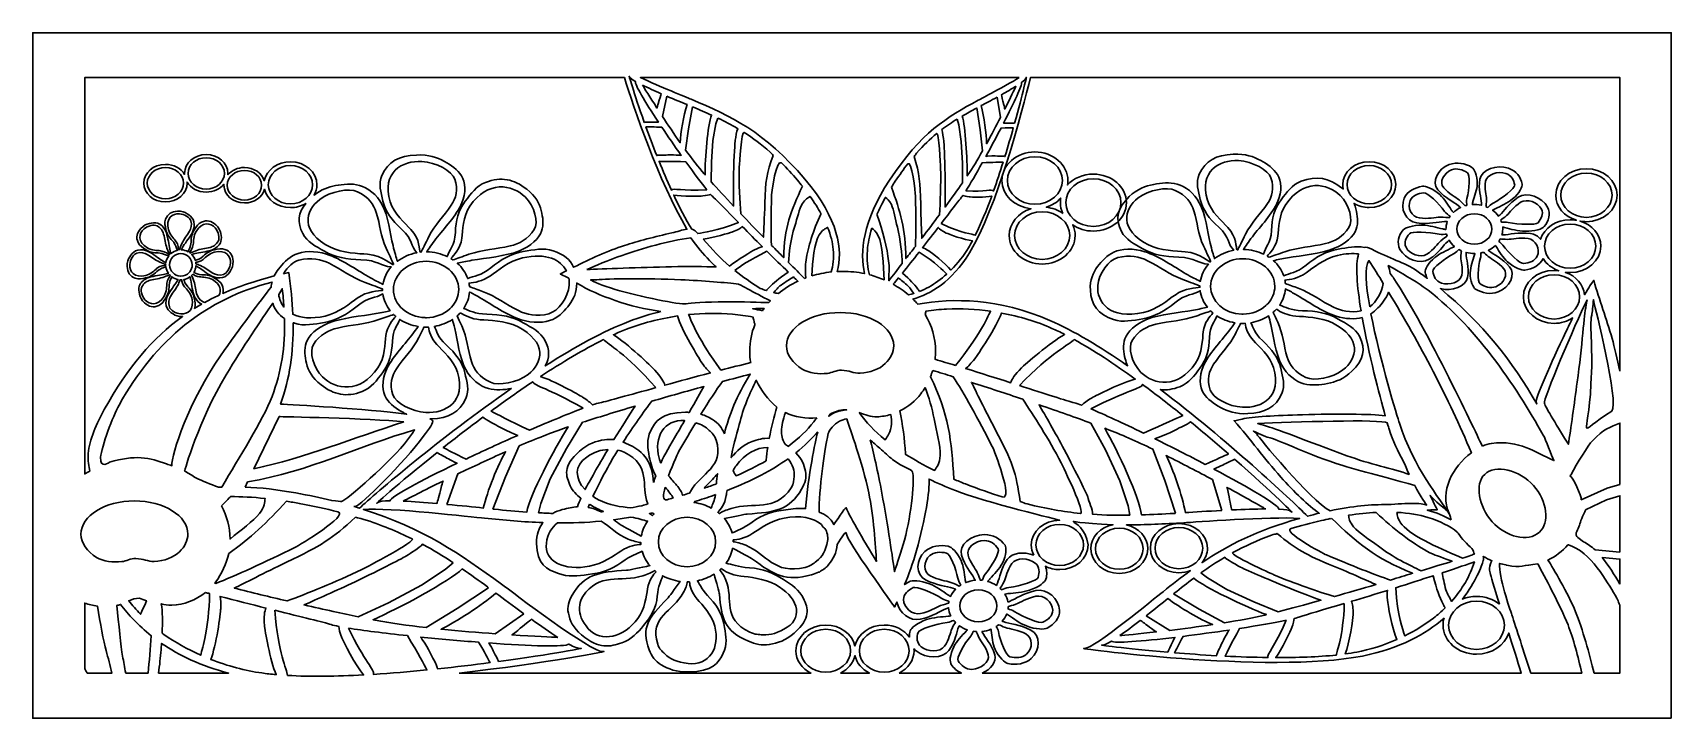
# Model space of a CAD drawing. Header units: centimetres. Extents: x -14.1 to -1.5, y 3.7 to 9.
import ezdxf

# ---------------------------------------------------------------- set-up
doc = ezdxf.new("R2010")
doc.units = ezdxf.units.CM
doc.header["$MEASUREMENT"] = 0
doc.layers.add('layer 1', color=7, linetype='Continuous')

msp = doc.modelspace()

# ---------------------------------------------------------------- linework, layer by layer
at = {"layer": 'layer 1', "color": 250, "lineweight": 30}
for points, knots in [([(-1.49953, 3.7196), (-1.49953, 3.7196), (-14.1365, 3.7196), (-14.1365, 3.7196), (-14.1365, 3.7196), (-14.1365, 3.7196), (-14.1365, 9.00076), (-14.1365, 9.00076), (-14.1365, 9.00076), (-14.1365, 9.00076), (-1.49953, 9.00076), (-1.49953, 9.00076), (-1.49953, 9.00076), (-1.49953, 9.00076), (-1.49953, 3.7196), (-1.49953, 3.7196)], [0, 0, 0, 0, 0.2, 0.2, 0.2, 0.2, 0.4, 0.4, 0.4, 0.4, 0.6, 0.6, 0.6, 0.6, 1, 1, 1, 1]), ([(-9.57338, 8.65616), (-9.57338, 8.65616), (-13.73545, 8.65616), (-13.73545, 8.65616), (-13.73545, 8.65616), (-13.73545, 8.65616), (-13.73545, 5.60225), (-13.73545, 5.60225), (-13.73545, 5.60225), (-13.72253, 5.60984), (-13.70929, 5.6171), (-13.69578, 5.62398), (-13.69578, 5.62398), (-13.70522, 5.65766), (-13.71312, 5.70438), (-13.7087, 5.75964), (-13.7087, 5.75964), (-13.70056, 5.86143), (-13.64292, 5.99422), (-13.58487, 6.09845), (-13.58487, 6.09845), (-13.40467, 6.42198), (-13.21102, 6.65011), (-12.98118, 6.81519), (-12.98118, 6.81519), (-13.01379, 6.81373), (-13.03535, 6.82235), (-13.05486, 6.83473), (-13.05486, 6.83473), (-13.0722, 6.84574), (-13.09041, 6.85992), (-13.10061, 6.87887), (-13.10061, 6.87887), (-13.11139, 6.89888), (-13.11318, 6.93172), (-13.10173, 6.96232), (-13.10173, 6.96232), (-13.087, 7.00166), (-13.05431, 7.04014), (-13.03229, 7.07291), (-13.03229, 7.07291), (-13.02581, 7.08255), (-13.02036, 7.09155), (-13.01574, 7.09934), (-13.01574, 7.09934), (-13.03375, 7.10271), (-13.05033, 7.11022), (-13.06441, 7.12084), (-13.06441, 7.12084), (-13.07012, 7.10256), (-13.08326, 7.09082), (-13.08438, 7.05362), (-13.08438, 7.05362), (-13.08552, 7.01608), (-13.09188, 6.98515), (-13.11061, 6.95727), (-13.11061, 6.95727), (-13.12613, 6.93416), (-13.13956, 6.91069), (-13.16512, 6.89942), (-13.16512, 6.89942), (-13.20682, 6.88104), (-13.24048, 6.88911), (-13.27504, 6.92017), (-13.27504, 6.92017), (-13.29955, 6.9422), (-13.30875, 6.96358), (-13.31376, 6.98619), (-13.31376, 6.98619), (-13.31818, 7.00614), (-13.32095, 7.02895), (-13.31467, 7.04951), (-13.31467, 7.04951), (-13.30804, 7.07123), (-13.28591, 7.09571), (-13.256, 7.1093), (-13.256, 7.1093), (-13.21756, 7.12679), (-13.16704, 7.13105), (-13.12812, 7.13877), (-13.12812, 7.13877), (-13.11333, 7.1417), (-13.10052, 7.1451), (-13.09025, 7.14773), (-13.09025, 7.14773), (-13.10067, 7.16279), (-13.10759, 7.18041), (-13.10984, 7.19941), (-13.10984, 7.19941), (-13.12918, 7.18557), (-13.14775, 7.19062), (-13.17869, 7.1617), (-13.17869, 7.1617), (-13.20625, 7.13595), (-13.23277, 7.11854), (-13.26589, 7.11197), (-13.26589, 7.11197), (-13.29332, 7.10652), (-13.31954, 7.09935), (-13.34564, 7.10932), (-13.34564, 7.10932), (-13.38822, 7.12559), (-13.40628, 7.15491), (-13.40858, 7.20114), (-13.40858, 7.20114), (-13.41021, 7.23392), (-13.40149, 7.25549), (-13.38893, 7.27499), (-13.38893, 7.27499), (-13.37784, 7.29221), (-13.36355, 7.31029), (-13.34446, 7.32041), (-13.34446, 7.32041), (-13.3243, 7.33111), (-13.29121, 7.33289), (-13.26038, 7.32152), (-13.26038, 7.32152), (-13.22074, 7.3069), (-13.18197, 7.27446), (-13.14896, 7.25259), (-13.14896, 7.25259), (-13.13336, 7.24227), (-13.11942, 7.2346), (-13.10955, 7.22866), (-13.10955, 7.22866), (-13.10681, 7.24847), (-13.09898, 7.26672), (-13.08742, 7.28203), (-13.08742, 7.28203), (-13.11515, 7.28393), (-13.12279, 7.30295), (-13.16839, 7.3043), (-13.16839, 7.3043), (-13.20621, 7.30544), (-13.23737, 7.31175), (-13.26547, 7.33034), (-13.26547, 7.33034), (-13.28875, 7.34574), (-13.3124, 7.35907), (-13.32375, 7.38444), (-13.32375, 7.38444), (-13.34226, 7.42583), (-13.33414, 7.45923), (-13.30284, 7.49354), (-13.30284, 7.49354), (-13.28064, 7.51786), (-13.25911, 7.527), (-13.23633, 7.53197), (-13.23633, 7.53197), (-13.21622, 7.53636), (-13.19324, 7.53911), (-13.17253, 7.53288), (-13.17253, 7.53288), (-13.15065, 7.52629), (-13.12599, 7.50432), (-13.11229, 7.47465), (-13.11229, 7.47465), (-13.09468, 7.43649), (-13.09038, 7.38634), (-13.0826, 7.34771), (-13.0826, 7.34771), (-13.07854, 7.3275), (-13.07358, 7.31102), (-13.07097, 7.29969), (-13.07097, 7.29969), (-13.0563, 7.3125), (-13.03839, 7.32172), (-13.01863, 7.32594), (-13.01863, 7.32594), (-13.03622, 7.3465), (-13.02853, 7.36526), (-13.0595, 7.39791), (-13.0595, 7.39791), (-13.08544, 7.42526), (-13.10298, 7.45159), (-13.10961, 7.48446), (-13.10961, 7.48446), (-13.11509, 7.51168), (-13.12232, 7.53771), (-13.11228, 7.56361), (-13.11228, 7.56361), (-13.09588, 7.60587), (-13.06633, 7.62379), (-13.01977, 7.62608), (-13.01977, 7.62608), (-12.98674, 7.62771), (-12.965, 7.61905), (-12.94535, 7.60658), (-12.94535, 7.60658), (-12.92801, 7.59557), (-12.9098, 7.58139), (-12.89959, 7.56244), (-12.89959, 7.56244), (-12.88881, 7.54243), (-12.88703, 7.50959), (-12.89848, 7.47899), (-12.89848, 7.47899), (-12.91321, 7.43964), (-12.94589, 7.40117), (-12.96792, 7.3684), (-12.96792, 7.3684), (-12.97861, 7.35249), (-12.98647, 7.33832), (-12.99252, 7.3285), (-12.99252, 7.3285), (-12.97257, 7.32822), (-12.9538, 7.32291), (-12.93745, 7.3138), (-12.93745, 7.3138), (-12.93329, 7.33636), (-12.91708, 7.34618), (-12.91582, 7.38768), (-12.91582, 7.38768), (-12.91469, 7.42522), (-12.90833, 7.45615), (-12.8896, 7.48404), (-12.8896, 7.48404), (-12.87407, 7.50715), (-12.86065, 7.53062), (-12.8351, 7.54188), (-12.8351, 7.54188), (-12.79338, 7.56026), (-12.75973, 7.5522), (-12.72517, 7.52113), (-12.72517, 7.52113), (-12.70066, 7.4991), (-12.69146, 7.47773), (-12.68645, 7.45512), (-12.68645, 7.45512), (-12.68203, 7.43516), (-12.67926, 7.41235), (-12.68554, 7.39179), (-12.68554, 7.39179), (-12.69217, 7.37007), (-12.71431, 7.3456), (-12.7442, 7.332), (-12.7442, 7.332), (-12.78264, 7.31452), (-12.83317, 7.31025), (-12.87209, 7.30253), (-12.87209, 7.30253), (-12.88724, 7.29954), (-12.90031, 7.29604), (-12.91071, 7.29339), (-12.91071, 7.29339), (-12.89793, 7.28034), (-12.88822, 7.26431), (-12.88275, 7.24649), (-12.88275, 7.24649), (-12.86593, 7.25499), (-12.84839, 7.25448), (-12.82151, 7.27961), (-12.82151, 7.27961), (-12.79397, 7.30536), (-12.76743, 7.32276), (-12.73432, 7.32934), (-12.73432, 7.32934), (-12.70689, 7.33478), (-12.68067, 7.34196), (-12.65457, 7.33198), (-12.65457, 7.33198), (-12.61199, 7.31571), (-12.59393, 7.28639), (-12.59163, 7.24016), (-12.59163, 7.24016), (-12.58999, 7.20738), (-12.59871, 7.18581), (-12.61128, 7.16631), (-12.61128, 7.16631), (-12.62237, 7.1491), (-12.63666, 7.13102), (-12.65575, 7.12089), (-12.65575, 7.12089), (-12.67591, 7.11019), (-12.709, 7.10842), (-12.73983, 7.11978), (-12.73983, 7.11978), (-12.77946, 7.1344), (-12.81823, 7.16685), (-12.85125, 7.18871), (-12.85125, 7.18871), (-12.86101, 7.19517), (-12.87012, 7.20059), (-12.87799, 7.2052), (-12.87799, 7.2052), (-12.87922, 7.18689), (-12.88478, 7.16972), (-12.89365, 7.15471), (-12.89365, 7.15471), (-12.87821, 7.14843), (-12.86517, 7.13799), (-12.83182, 7.137), (-12.83182, 7.137), (-12.794, 7.13587), (-12.76283, 7.12956), (-12.73474, 7.11097), (-12.73474, 7.11097), (-12.71146, 7.09556), (-12.68781, 7.08223), (-12.67646, 7.05687), (-12.67646, 7.05687), (-12.66596, 7.0334), (-12.66403, 7.0125), (-12.67002, 6.99256), (-12.67002, 6.99256), (-12.54838, 7.04676), (-12.41709, 7.09054), (-12.27387, 7.12698), (-12.27387, 7.12698), (-12.26494, 7.14533), (-12.25407, 7.16226), (-12.24196, 7.1786), (-12.24196, 7.1786), (-12.20996, 7.22176), (-12.16873, 7.2671), (-12.11365, 7.2925), (-12.11365, 7.2925), (-12.05547, 7.31934), (-11.96, 7.32378), (-11.87104, 7.29527), (-11.87104, 7.29527), (-11.75667, 7.25861), (-11.64481, 7.17724), (-11.54955, 7.12241), (-11.54955, 7.12241), (-11.50454, 7.09651), (-11.4643, 7.07728), (-11.43584, 7.06237), (-11.43584, 7.06237), (-11.42795, 7.11207), (-11.40534, 7.15782), (-11.37197, 7.19624), (-11.37197, 7.19624), (-11.45199, 7.20099), (-11.47402, 7.2487), (-11.6056, 7.2521), (-11.6056, 7.2521), (-11.71474, 7.25493), (-11.80466, 7.27076), (-11.88573, 7.3174), (-11.88573, 7.3174), (-11.95289, 7.35602), (-12.02114, 7.38946), (-12.05388, 7.45308), (-12.05388, 7.45308), (-12.0988, 7.54035), (-12.08939, 7.61346), (-12.03161, 7.68565), (-12.03161, 7.68565), (-12.06491, 7.66541), (-12.10546, 7.6535), (-12.14912, 7.6535), (-12.14912, 7.6535), (-12.2479, 7.6535), (-12.33071, 7.7144), (-12.3497, 7.7949), (-12.3497, 7.7949), (-12.36614, 7.73463), (-12.42908, 7.68953), (-12.50384, 7.68953), (-12.50384, 7.68953), (-12.59105, 7.68953), (-12.66217, 7.75089), (-12.66217, 7.82612), (-12.66217, 7.82612), (-12.66217, 7.82882), (-12.66206, 7.8315), (-12.66188, 7.83417), (-12.66188, 7.83417), (-12.69228, 7.79734), (-12.74216, 7.77324), (-12.79835, 7.77324), (-12.79835, 7.77324), (-12.86229, 7.77324), (-12.91804, 7.80444), (-12.94623, 7.85009), (-12.94623, 7.85009), (-12.94607, 7.84753), (-12.94598, 7.84497), (-12.94598, 7.84237), (-12.94598, 7.84237), (-12.94598, 7.76282), (-13.02119, 7.69793), (-13.11341, 7.69793), (-13.11341, 7.69793), (-13.20563, 7.69793), (-13.28084, 7.76282), (-13.28084, 7.84237), (-13.28084, 7.84237), (-13.28084, 7.92193), (-13.20563, 7.98682), (-13.11341, 7.98682), (-13.11341, 7.98682), (-13.04947, 7.98682), (-12.99373, 7.95562), (-12.96554, 7.90998), (-12.96554, 7.90998), (-12.9657, 7.91253), (-12.96578, 7.9151), (-12.96578, 7.91769), (-12.96578, 7.91769), (-12.96578, 7.99724), (-12.89057, 8.06214), (-12.79835, 8.06214), (-12.79835, 8.06214), (-12.70614, 8.06214), (-12.63093, 7.99724), (-12.63093, 7.91769), (-12.63093, 7.91769), (-12.63093, 7.91405), (-12.63109, 7.91044), (-12.6314, 7.90687), (-12.6314, 7.90687), (-12.60253, 7.9407), (-12.55607, 7.96272), (-12.50384, 7.96272), (-12.50384, 7.96272), (-12.4305, 7.96272), (-12.36854, 7.91932), (-12.35069, 7.86076), (-12.35069, 7.86076), (-12.33378, 7.94348), (-12.24973, 8.00667), (-12.14912, 8.00667), (-12.14912, 8.00667), (-12.03639, 8.00667), (-11.94445, 7.92734), (-11.94445, 7.83008), (-11.94445, 7.83008), (-11.94445, 7.8014), (-11.95245, 7.77428), (-11.96662, 7.75029), (-11.96662, 7.75029), (-11.91196, 7.79397), (-11.85813, 7.8124), (-11.80165, 7.82311), (-11.80165, 7.82311), (-11.74364, 7.83411), (-11.67733, 7.84102), (-11.61756, 7.82538), (-11.61756, 7.82538), (-11.55442, 7.80886), (-11.48326, 7.75376), (-11.44373, 7.67933), (-11.44373, 7.67933), (-11.39291, 7.58364), (-11.38051, 7.45786), (-11.35808, 7.36097), (-11.35808, 7.36097), (-11.34635, 7.31028), (-11.33204, 7.26895), (-11.32451, 7.24053), (-11.32451, 7.24053), (-11.2822, 7.27265), (-11.2305, 7.29578), (-11.1735, 7.30636), (-11.1735, 7.30636), (-11.22424, 7.35793), (-11.20205, 7.40499), (-11.29142, 7.48688), (-11.29142, 7.48688), (-11.36628, 7.55546), (-11.41688, 7.6215), (-11.43599, 7.70393), (-11.43599, 7.70393), (-11.45182, 7.77223), (-11.47268, 7.8375), (-11.44369, 7.90246), (-11.44369, 7.90246), (-11.39638, 8.00848), (-11.31114, 8.05342), (-11.17676, 8.05916), (-11.17676, 8.05916), (-11.08147, 8.06323), (-11.01876, 8.04152), (-10.96205, 8.01023), (-10.96205, 8.01023), (-10.91201, 7.98263), (-10.85947, 7.94706), (-10.83002, 7.89954), (-10.83002, 7.89954), (-10.79892, 7.84934), (-10.79376, 7.76697), (-10.82681, 7.69022), (-10.82681, 7.69022), (-10.8693, 7.59155), (-10.96362, 7.49505), (-11.02717, 7.41285), (-11.02717, 7.41285), (-11.05801, 7.37297), (-11.0807, 7.33742), (-11.09816, 7.31278), (-11.09816, 7.31278), (-11.04057, 7.31208), (-10.98642, 7.29877), (-10.93925, 7.27593), (-10.93925, 7.27593), (-10.92724, 7.3325), (-10.88047, 7.35714), (-10.87684, 7.46122), (-10.87684, 7.46122), (-10.87357, 7.55538), (-10.85522, 7.63295), (-10.80117, 7.7029), (-10.80117, 7.7029), (-10.75639, 7.76085), (-10.71764, 7.81972), (-10.64391, 7.84798), (-10.64391, 7.84798), (-10.52356, 7.89408), (-10.42645, 7.87385), (-10.32673, 7.79593), (-10.32673, 7.79593), (-10.25601, 7.74068), (-10.22946, 7.68707), (-10.215, 7.63035), (-10.215, 7.63035), (-10.20225, 7.58031), (-10.19425, 7.5231), (-10.21238, 7.47153), (-10.21238, 7.47153), (-10.23152, 7.41706), (-10.29538, 7.35567), (-10.38165, 7.32157), (-10.38165, 7.32157), (-10.49257, 7.27772), (-10.63836, 7.26701), (-10.75066, 7.24767), (-10.75066, 7.24767), (-10.79437, 7.24014), (-10.83208, 7.23138), (-10.86209, 7.22471), (-10.86209, 7.22471), (-10.82523, 7.19198), (-10.7972, 7.1518), (-10.78141, 7.1071), (-10.78141, 7.1071), (-10.73288, 7.12841), (-10.68227, 7.12715), (-10.60473, 7.19016), (-10.60473, 7.19016), (-10.52524, 7.25474), (-10.44868, 7.2984), (-10.35314, 7.31488), (-10.35314, 7.31488), (-10.27398, 7.32854), (-10.19832, 7.34653), (-10.12303, 7.32153), (-10.12303, 7.32153), (-10.04171, 7.29452), (-9.9914, 7.25316), (-9.96473, 7.19469), (-9.96473, 7.19469), (-9.83899, 7.25711), (-9.69813, 7.32233), (-9.57322, 7.36212), (-9.57322, 7.36212), (-9.47411, 7.3937), (-9.33046, 7.43167), (-9.20851, 7.45901), (-9.20851, 7.45901), (-9.16579, 7.46859), (-9.12532, 7.48294), (-9.09091, 7.48708), (-9.09091, 7.48708), (-9.31009, 7.85871), (-9.50471, 8.43319), (-9.57338, 8.65616)], [0, 0, 0, 0, 0.00699301, 0.00699301, 0.00699301, 0.00699301, 0.01398601, 0.01398601, 0.01398601, 0.01398601, 0.02097902, 0.02097902, 0.02097902, 0.02097902, 0.02797203, 0.02797203, 0.02797203, 0.02797203, 0.03496503, 0.03496503, 0.03496503, 0.03496503, 0.04195804, 0.04195804, 0.04195804, 0.04195804, 0.04895105, 0.04895105, 0.04895105, 0.04895105, 0.05594406, 0.05594406, 0.05594406, 0.05594406, 0.06293706, 0.06293706, 0.06293706, 0.06293706, 0.06993007, 0.06993007, 0.06993007, 0.06993007, 0.07692308, 0.07692308, 0.07692308, 0.07692308, 0.08391608, 0.08391608, 0.08391608, 0.08391608, 0.09090909, 0.09090909, 0.09090909, 0.09090909, 0.0979021, 0.0979021, 0.0979021, 0.0979021, 0.1048951, 0.1048951, 0.1048951, 0.1048951, 0.11188811, 0.11188811, 0.11188811, 0.11188811, 0.11888112, 0.11888112, 0.11888112, 0.11888112, 0.12587413, 0.12587413, 0.12587413, 0.12587413, 0.13286713, 0.13286713, 0.13286713, 0.13286713, 0.13986014, 0.13986014, 0.13986014, 0.13986014, 0.14685315, 0.14685315, 0.14685315, 0.14685315, 0.15384615, 0.15384615, 0.15384615, 0.15384615, 0.16083916, 0.16083916, 0.16083916, 0.16083916, 0.16783217, 0.16783217, 0.16783217, 0.16783217, 0.17482517, 0.17482517, 0.17482517, 0.17482517, 0.18181818, 0.18181818, 0.18181818, 0.18181818, 0.18881119, 0.18881119, 0.18881119, 0.18881119, 0.1958042, 0.1958042, 0.1958042, 0.1958042, 0.2027972, 0.2027972, 0.2027972, 0.2027972, 0.20979021, 0.20979021, 0.20979021, 0.20979021, 0.21678322, 0.21678322, 0.21678322, 0.21678322, 0.22377622, 0.22377622, 0.22377622, 0.22377622, 0.23076923, 0.23076923, 0.23076923, 0.23076923, 0.23776224, 0.23776224, 0.23776224, 0.23776224, 0.24475524, 0.24475524, 0.24475524, 0.24475524, 0.25174825, 0.25174825, 0.25174825, 0.25174825, 0.25874126, 0.25874126, 0.25874126, 0.25874126, 0.26573427, 0.26573427, 0.26573427, 0.26573427, 0.27272727, 0.27272727, 0.27272727, 0.27272727, 0.27972028, 0.27972028, 0.27972028, 0.27972028, 0.28671329, 0.28671329, 0.28671329, 0.28671329, 0.29370629, 0.29370629, 0.29370629, 0.29370629, 0.3006993, 0.3006993, 0.3006993, 0.3006993, 0.30769231, 0.30769231, 0.30769231, 0.30769231, 0.31468531, 0.31468531, 0.31468531, 0.31468531, 0.32167832, 0.32167832, 0.32167832, 0.32167832, 0.32867133, 0.32867133, 0.32867133, 0.32867133, 0.33566434, 0.33566434, 0.33566434, 0.33566434, 0.34265734, 0.34265734, 0.34265734, 0.34265734, 0.34965035, 0.34965035, 0.34965035, 0.34965035, 0.35664336, 0.35664336, 0.35664336, 0.35664336, 0.36363636, 0.36363636, 0.36363636, 0.36363636, 0.37062937, 0.37062937, 0.37062937, 0.37062937, 0.37762238, 0.37762238, 0.37762238, 0.37762238, 0.38461538, 0.38461538, 0.38461538, 0.38461538, 0.39160839, 0.39160839, 0.39160839, 0.39160839, 0.3986014, 0.3986014, 0.3986014, 0.3986014, 0.40559441, 0.40559441, 0.40559441, 0.40559441, 0.41258741, 0.41258741, 0.41258741, 0.41258741, 0.41958042, 0.41958042, 0.41958042, 0.41958042, 0.42657343, 0.42657343, 0.42657343, 0.42657343, 0.43356643, 0.43356643, 0.43356643, 0.43356643, 0.44055944, 0.44055944, 0.44055944, 0.44055944, 0.44755245, 0.44755245, 0.44755245, 0.44755245, 0.45454545, 0.45454545, 0.45454545, 0.45454545, 0.46153846, 0.46153846, 0.46153846, 0.46153846, 0.46853147, 0.46853147, 0.46853147, 0.46853147, 0.47552448, 0.47552448, 0.47552448, 0.47552448, 0.48251748, 0.48251748, 0.48251748, 0.48251748, 0.48951049, 0.48951049, 0.48951049, 0.48951049, 0.4965035, 0.4965035, 0.4965035, 0.4965035, 0.5034965, 0.5034965, 0.5034965, 0.5034965, 0.51048951, 0.51048951, 0.51048951, 0.51048951, 0.51748252, 0.51748252, 0.51748252, 0.51748252, 0.52447552, 0.52447552, 0.52447552, 0.52447552, 0.53146853, 0.53146853, 0.53146853, 0.53146853, 0.53846154, 0.53846154, 0.53846154, 0.53846154, 0.54545455, 0.54545455, 0.54545455, 0.54545455, 0.55244755, 0.55244755, 0.55244755, 0.55244755, 0.55944056, 0.55944056, 0.55944056, 0.55944056, 0.56643357, 0.56643357, 0.56643357, 0.56643357, 0.57342657, 0.57342657, 0.57342657, 0.57342657, 0.58041958, 0.58041958, 0.58041958, 0.58041958, 0.58741259, 0.58741259, 0.58741259, 0.58741259, 0.59440559, 0.59440559, 0.59440559, 0.59440559, 0.6013986, 0.6013986, 0.6013986, 0.6013986, 0.60839161, 0.60839161, 0.60839161, 0.60839161, 0.61538462, 0.61538462, 0.61538462, 0.61538462, 0.62237762, 0.62237762, 0.62237762, 0.62237762, 0.62937063, 0.62937063, 0.62937063, 0.62937063, 0.63636364, 0.63636364, 0.63636364, 0.63636364, 0.64335664, 0.64335664, 0.64335664, 0.64335664, 0.65034965, 0.65034965, 0.65034965, 0.65034965, 0.65734266, 0.65734266, 0.65734266, 0.65734266, 0.66433566, 0.66433566, 0.66433566, 0.66433566, 0.67132867, 0.67132867, 0.67132867, 0.67132867, 0.67832168, 0.67832168, 0.67832168, 0.67832168, 0.68531469, 0.68531469, 0.68531469, 0.68531469, 0.69230769, 0.69230769, 0.69230769, 0.69230769, 0.6993007, 0.6993007, 0.6993007, 0.6993007, 0.70629371, 0.70629371, 0.70629371, 0.70629371, 0.71328671, 0.71328671, 0.71328671, 0.71328671, 0.72027972, 0.72027972, 0.72027972, 0.72027972, 0.72727273, 0.72727273, 0.72727273, 0.72727273, 0.73426573, 0.73426573, 0.73426573, 0.73426573, 0.74125874, 0.74125874, 0.74125874, 0.74125874, 0.74825175, 0.74825175, 0.74825175, 0.74825175, 0.75524476, 0.75524476, 0.75524476, 0.75524476, 0.76223776, 0.76223776, 0.76223776, 0.76223776, 0.76923077, 0.76923077, 0.76923077, 0.76923077, 0.77622378, 0.77622378, 0.77622378, 0.77622378, 0.78321678, 0.78321678, 0.78321678, 0.78321678, 0.79020979, 0.79020979, 0.79020979, 0.79020979, 0.7972028, 0.7972028, 0.7972028, 0.7972028, 0.8041958, 0.8041958, 0.8041958, 0.8041958, 0.81118881, 0.81118881, 0.81118881, 0.81118881, 0.81818182, 0.81818182, 0.81818182, 0.81818182, 0.82517483, 0.82517483, 0.82517483, 0.82517483, 0.83216783, 0.83216783, 0.83216783, 0.83216783, 0.83916084, 0.83916084, 0.83916084, 0.83916084, 0.84615385, 0.84615385, 0.84615385, 0.84615385, 0.85314685, 0.85314685, 0.85314685, 0.85314685, 0.86013986, 0.86013986, 0.86013986, 0.86013986, 0.86713287, 0.86713287, 0.86713287, 0.86713287, 0.87412587, 0.87412587, 0.87412587, 0.87412587, 0.88111888, 0.88111888, 0.88111888, 0.88111888, 0.88811189, 0.88811189, 0.88811189, 0.88811189, 0.8951049, 0.8951049, 0.8951049, 0.8951049, 0.9020979, 0.9020979, 0.9020979, 0.9020979, 0.90909091, 0.90909091, 0.90909091, 0.90909091, 0.91608392, 0.91608392, 0.91608392, 0.91608392, 0.92307692, 0.92307692, 0.92307692, 0.92307692, 0.93006993, 0.93006993, 0.93006993, 0.93006993, 0.93706294, 0.93706294, 0.93706294, 0.93706294, 0.94405594, 0.94405594, 0.94405594, 0.94405594, 0.95104895, 0.95104895, 0.95104895, 0.95104895, 0.95804196, 0.95804196, 0.95804196, 0.95804196, 0.96503497, 0.96503497, 0.96503497, 0.96503497, 0.97202797, 0.97202797, 0.97202797, 0.97202797, 0.97902098, 0.97902098, 0.97902098, 0.97902098, 0.98601399, 0.98601399, 0.98601399, 0.98601399, 1, 1, 1, 1]), ([(-9.41982, 8.31076), (-9.41258, 8.31192), (-9.40226, 8.31248), (-9.38747, 8.31224), (-9.38747, 8.31224), (-9.36882, 8.31193), (-9.34981, 8.31437), (-9.31098, 8.31241), (-9.31098, 8.31241), (-9.41549, 8.47069), (-9.49529, 8.60429), (-9.48833, 8.62558), (-9.48833, 8.62558), (-9.51413, 8.64024), (-9.53087, 8.65228), (-9.53359, 8.65998), (-9.53359, 8.65998), (-9.54717, 8.69852), (-9.50086, 8.53797), (-9.41982, 8.31076)], [0, 0, 0, 0, 0.16666667, 0.16666667, 0.16666667, 0.16666667, 0.33333333, 0.33333333, 0.33333333, 0.33333333, 0.5, 0.5, 0.5, 0.5, 0.66666667, 0.66666667, 0.66666667, 0.66666667, 1, 1, 1, 1]), ([(-6.52818, 8.65616), (-6.52818, 8.65616), (-9.4499, 8.65616), (-9.4499, 8.65616), (-9.4499, 8.65616), (-9.30347, 8.5872), (-9.0956, 8.50409), (-9.0589, 8.48861), (-9.0589, 8.48861), (-8.74881, 8.35782), (-8.49542, 8.24128), (-8.18096, 7.87271), (-8.18096, 7.87271), (-7.9181, 7.56462), (-7.88905, 7.32184), (-7.93158, 7.16149), (-7.93158, 7.16149), (-7.91799, 7.16215), (-7.90431, 7.16252), (-7.89053, 7.16252), (-7.89053, 7.16252), (-7.83237, 7.16252), (-7.77582, 7.1565), (-7.72162, 7.14522), (-7.72162, 7.14522), (-7.75742, 7.30542), (-7.73779, 7.55148), (-7.52918, 7.86526), (-7.52918, 7.86526), (-7.28415, 8.23383), (-7.0867, 8.35037), (-6.84507, 8.48115), (-6.84507, 8.48115), (-6.81543, 8.4972), (-6.64257, 8.58587), (-6.52818, 8.65616)], [0, 0, 0, 0, 0.1, 0.1, 0.1, 0.1, 0.2, 0.2, 0.2, 0.2, 0.3, 0.3, 0.3, 0.3, 0.4, 0.4, 0.4, 0.4, 0.5, 0.5, 0.5, 0.5, 0.6, 0.6, 0.6, 0.6, 0.7, 0.7, 0.7, 0.7, 0.8, 0.8, 0.8, 0.8, 1, 1, 1, 1]), ([(-9.43346, 8.59689), (-9.41946, 8.57407), (-9.37806, 8.50707), (-9.32228, 8.42079), (-9.32228, 8.42079), (-9.32037, 8.43064), (-9.31758, 8.44145), (-9.31369, 8.45334), (-9.31369, 8.45334), (-9.3002, 8.49455), (-9.29347, 8.51812), (-9.29039, 8.5314), (-9.29039, 8.5314), (-9.3412, 8.55352), (-9.39171, 8.57634), (-9.43346, 8.59689)], [0, 0, 0, 0, 0.2, 0.2, 0.2, 0.2, 0.4, 0.4, 0.4, 0.4, 0.6, 0.6, 0.6, 0.6, 1, 1, 1, 1]), ([(-1.89572, 6.39268), (-1.89572, 6.39268), (-1.89572, 8.65616), (-1.89572, 8.65616), (-1.89572, 8.65616), (-1.89572, 8.65616), (-6.4424, 8.65616), (-6.4424, 8.65616), (-6.4424, 8.65616), (-6.50322, 8.4012), (-6.70346, 7.64231), (-6.91122, 7.30591), (-6.91122, 7.30591), (-7.04992, 7.08134), (-7.21389, 6.98653), (-7.34781, 6.94905), (-7.34781, 6.94905), (-7.33479, 6.93613), (-7.32241, 6.92273), (-7.31067, 6.90891), (-7.31067, 6.90891), (-7.03895, 6.9594), (-6.68697, 6.95532), (-6.29115, 6.78432), (-6.29115, 6.78432), (-6.10901, 6.70563), (-5.90235, 6.58073), (-5.6924, 6.43522), (-5.6924, 6.43522), (-5.70037, 6.45254), (-5.70612, 6.47001), (-5.71065, 6.48779), (-5.71065, 6.48779), (-5.72318, 6.53697), (-5.73104, 6.59319), (-5.71323, 6.64386), (-5.71323, 6.64386), (-5.69442, 6.69739), (-5.63166, 6.75772), (-5.54688, 6.79124), (-5.54688, 6.79124), (-5.43788, 6.83433), (-5.29461, 6.84484), (-5.18425, 6.86385), (-5.18425, 6.86385), (-5.14231, 6.87108), (-5.106, 6.87945), (-5.07686, 6.88594), (-5.07686, 6.88594), (-5.10641, 6.92307), (-5.12605, 6.96649), (-5.13242, 7.01332), (-5.13242, 7.01332), (-5.18727, 6.97922), (-5.23991, 6.99166), (-5.32766, 6.92037), (-5.32766, 6.92037), (-5.40578, 6.8569), (-5.48101, 6.814), (-5.5749, 6.7978), (-5.5749, 6.7978), (-5.65269, 6.78437), (-5.72704, 6.7667), (-5.80103, 6.79127), (-5.80103, 6.79127), (-5.92178, 6.83138), (-5.97298, 6.90366), (-5.97951, 7.01759), (-5.97951, 7.01759), (-5.98415, 7.09837), (-5.95942, 7.15155), (-5.92379, 7.19962), (-5.92379, 7.19962), (-5.89234, 7.24204), (-5.85182, 7.28659), (-5.7977, 7.31156), (-5.7977, 7.31156), (-5.74052, 7.33793), (-5.6467, 7.3423), (-5.55928, 7.31428), (-5.55928, 7.31428), (-5.44689, 7.27825), (-5.33697, 7.19829), (-5.24335, 7.14441), (-5.24335, 7.14441), (-5.19912, 7.11896), (-5.15958, 7.10006), (-5.13161, 7.08541), (-5.13161, 7.08541), (-5.12385, 7.13425), (-5.10164, 7.17921), (-5.06884, 7.21696), (-5.06884, 7.21696), (-5.14748, 7.22163), (-5.16913, 7.26851), (-5.29843, 7.27186), (-5.29843, 7.27186), (-5.40568, 7.27464), (-5.49405, 7.2902), (-5.57371, 7.33602), (-5.57371, 7.33602), (-5.63972, 7.37398), (-5.70678, 7.40684), (-5.73896, 7.46936), (-5.73896, 7.46936), (-5.79148, 7.57138), (-5.76844, 7.65372), (-5.67969, 7.73827), (-5.67969, 7.73827), (-5.61675, 7.79822), (-5.55569, 7.82074), (-5.49109, 7.83299), (-5.49109, 7.83299), (-5.43408, 7.8438), (-5.36892, 7.85059), (-5.31018, 7.83522), (-5.31018, 7.83522), (-5.24814, 7.81899), (-5.17821, 7.76484), (-5.13937, 7.6917), (-5.13937, 7.6917), (-5.08942, 7.59766), (-5.07723, 7.47406), (-5.0552, 7.37885), (-5.0552, 7.37885), (-5.04367, 7.32903), (-5.02961, 7.28841), (-5.02221, 7.26049), (-5.02221, 7.26049), (-4.98062, 7.29205), (-4.92982, 7.31478), (-4.87381, 7.32518), (-4.87381, 7.32518), (-4.92366, 7.37586), (-4.90186, 7.42211), (-4.98969, 7.50257), (-4.98969, 7.50257), (-5.06325, 7.56997), (-5.11298, 7.63487), (-5.13176, 7.71587), (-5.13176, 7.71587), (-5.14732, 7.78299), (-5.16781, 7.84713), (-5.13933, 7.91097), (-5.13933, 7.91097), (-5.09284, 8.01515), (-5.00906, 8.05932), (-4.87701, 8.06496), (-4.87701, 8.06496), (-4.78337, 8.06895), (-4.72174, 8.04763), (-4.66601, 8.01688), (-4.66601, 8.01688), (-4.61684, 7.98975), (-4.56521, 7.95479), (-4.53627, 7.90809), (-4.53627, 7.90809), (-4.5057, 7.85877), (-4.50064, 7.77782), (-4.53311, 7.7024), (-4.53311, 7.7024), (-4.57487, 7.60544), (-4.66756, 7.5106), (-4.73001, 7.42983), (-4.73001, 7.42983), (-4.76032, 7.39064), (-4.78261, 7.3557), (-4.79977, 7.33149), (-4.79977, 7.33149), (-4.74318, 7.3308), (-4.68996, 7.31772), (-4.6436, 7.29527), (-4.6436, 7.29527), (-4.6318, 7.35086), (-4.58584, 7.37509), (-4.58228, 7.47736), (-4.58228, 7.47736), (-4.57906, 7.56989), (-4.56103, 7.64612), (-4.50791, 7.71486), (-4.50791, 7.71486), (-4.46392, 7.7718), (-4.42583, 7.82966), (-4.35337, 7.85742), (-4.35337, 7.85742), (-4.23511, 7.90273), (-4.13968, 7.88286), (-4.04167, 7.80628), (-4.04167, 7.80628), (-4.03731, 7.80287), (-4.03312, 7.79946), (-4.02909, 7.79606), (-4.02909, 7.79606), (-4.03168, 7.80726), (-4.03305, 7.81883), (-4.03305, 7.83066), (-4.03305, 7.83066), (-4.03305, 7.92792), (-3.94111, 8.00725), (-3.82838, 8.00725), (-3.82838, 8.00725), (-3.71564, 8.00725), (-3.6237, 7.92792), (-3.6237, 7.83066), (-3.6237, 7.83066), (-3.6237, 7.7334), (-3.71564, 7.65408), (-3.82838, 7.65408), (-3.82838, 7.65408), (-3.87201, 7.65408), (-3.91252, 7.66597), (-3.9458, 7.68618), (-3.9458, 7.68618), (-3.94001, 7.67212), (-3.93555, 7.65795), (-3.93188, 7.64356), (-3.93188, 7.64356), (-3.91935, 7.59439), (-3.91149, 7.53816), (-3.9293, 7.4875), (-3.9293, 7.4875), (-3.94812, 7.43396), (-4.01088, 7.37364), (-4.09565, 7.34012), (-4.09565, 7.34012), (-4.20465, 7.29703), (-4.34792, 7.28651), (-4.45828, 7.2675), (-4.45828, 7.2675), (-4.50124, 7.2601), (-4.53829, 7.25149), (-4.56778, 7.24494), (-4.56778, 7.24494), (-4.53156, 7.21277), (-4.50401, 7.17329), (-4.48849, 7.12937), (-4.48849, 7.12937), (-4.44081, 7.1503), (-4.39108, 7.14907), (-4.31486, 7.21099), (-4.31486, 7.21099), (-4.23675, 7.27445), (-4.16152, 7.31735), (-4.06763, 7.33355), (-4.06763, 7.33355), (-3.99878, 7.34544), (-3.93263, 7.36064), (-3.86703, 7.34695), (-3.86703, 7.34695), (-3.85148, 7.35088), (-3.83249, 7.34726), (-3.80942, 7.33443), (-3.80942, 7.33443), (-3.67567, 7.26006), (-3.55353, 7.23274), (-3.46231, 7.16663), (-3.46231, 7.16663), (-3.43466, 7.14736), (-3.40755, 7.12775), (-3.38091, 7.10786), (-3.38091, 7.10786), (-3.38872, 7.12259), (-3.39419, 7.13839), (-3.3974, 7.15457), (-3.3974, 7.15457), (-3.4011, 7.17312), (-3.37646, 7.225), (-3.32295, 7.2692), (-3.32295, 7.2692), (-3.28389, 7.30146), (-3.23015, 7.32496), (-3.18737, 7.34552), (-3.18737, 7.34552), (-3.18193, 7.34813), (-3.17671, 7.3511), (-3.17168, 7.35421), (-3.17168, 7.35421), (-3.1882, 7.36817), (-3.20234, 7.38459), (-3.21328, 7.40315), (-3.21328, 7.40315), (-3.21664, 7.40025), (-3.22015, 7.39717), (-3.2238, 7.39388), (-3.2238, 7.39388), (-3.25995, 7.36136), (-3.28766, 7.30689), (-3.36685, 7.256), (-3.36685, 7.256), (-3.43567, 7.21177), (-3.55243, 7.25536), (-3.59146, 7.33147), (-3.59146, 7.33147), (-3.61816, 7.38355), (-3.60246, 7.43899), (-3.56666, 7.48269), (-3.56666, 7.48269), (-3.55406, 7.49804), (-3.49411, 7.5197), (-3.42006, 7.51831), (-3.42006, 7.51831), (-3.366, 7.51729), (-3.30874, 7.50113), (-3.26162, 7.48957), (-3.26162, 7.48957), (-3.25356, 7.48759), (-3.24524, 7.48631), (-3.23706, 7.48531), (-3.23706, 7.48531), (-3.23748, 7.50608), (-3.23388, 7.52661), (-3.22668, 7.54611), (-3.22668, 7.54611), (-3.23318, 7.54615), (-3.24019, 7.54613), (-3.24777, 7.54599), (-3.24777, 7.54599), (-3.29997, 7.54504), (-3.36422, 7.52345), (-3.46193, 7.53577), (-3.46193, 7.53577), (-3.54684, 7.54647), (-3.59368, 7.64852), (-3.55889, 7.72616), (-3.55889, 7.72616), (-3.5351, 7.77926), (-3.47854, 7.80889), (-3.41742, 7.81795), (-3.41742, 7.81795), (-3.39592, 7.82113), (-3.33579, 7.79987), (-3.28456, 7.75371), (-3.28456, 7.75371), (-3.24717, 7.72001), (-3.21992, 7.67365), (-3.19609, 7.63673), (-3.19609, 7.63673), (-3.1914, 7.62946), (-3.18572, 7.62264), (-3.17996, 7.61618), (-3.17996, 7.61618), (-3.16415, 7.63121), (-3.14535, 7.64422), (-3.12391, 7.65442), (-3.12391, 7.65442), (-3.12877, 7.65868), (-3.13411, 7.66327), (-3.14004, 7.66817), (-3.14004, 7.66817), (-3.17774, 7.69935), (-3.24087, 7.72326), (-3.29985, 7.79159), (-3.29985, 7.79159), (-3.35113, 7.85096), (-3.3006, 7.95169), (-3.21237, 7.98536), (-3.21237, 7.98536), (-3.15202, 8.0084), (-3.08775, 7.99485), (-3.03711, 7.96397), (-3.03711, 7.96397), (-3.01931, 7.95311), (-2.99421, 7.90139), (-2.99582, 7.83749), (-2.99582, 7.83749), (-2.99699, 7.79085), (-3.01573, 7.74145), (-3.02913, 7.7008), (-3.02913, 7.7008), (-3.03167, 7.69312), (-3.03323, 7.68518), (-3.03443, 7.67741), (-3.03443, 7.67741), (-3.0104, 7.67893), (-2.98648, 7.67698), (-2.96359, 7.67187), (-2.96359, 7.67187), (-2.96357, 7.67714), (-2.96358, 7.68278), (-2.96373, 7.68885), (-2.96373, 7.68885), (-2.96484, 7.73389), (-2.98986, 7.78931), (-2.97559, 7.87361), (-2.97559, 7.87361), (-2.96318, 7.94687), (-2.8449, 7.98728), (-2.75491, 7.95727), (-2.75491, 7.95727), (-2.69335, 7.93674), (-2.65901, 7.88794), (-2.64852, 7.83522), (-2.64852, 7.83522), (-2.64482, 7.81666), (-2.66947, 7.76479), (-2.72297, 7.72058), (-2.72297, 7.72058), (-2.76203, 7.68833), (-2.81577, 7.66482), (-2.85856, 7.64426), (-2.85856, 7.64426), (-2.86509, 7.64112), (-2.87131, 7.63748), (-2.87727, 7.63368), (-2.87727, 7.63368), (-2.85946, 7.62086), (-2.84385, 7.60546), (-2.83129, 7.58781), (-2.83129, 7.58781), (-2.82835, 7.59036), (-2.82529, 7.59305), (-2.82212, 7.5959), (-2.82212, 7.5959), (-2.78597, 7.62843), (-2.75826, 7.68289), (-2.67907, 7.73379), (-2.67907, 7.73379), (-2.61025, 7.77802), (-2.49349, 7.73443), (-2.45446, 7.65831), (-2.45446, 7.65831), (-2.42776, 7.60624), (-2.44346, 7.55079), (-2.47926, 7.5071), (-2.47926, 7.5071), (-2.49186, 7.49174), (-2.55181, 7.47009), (-2.62587, 7.47147), (-2.62587, 7.47147), (-2.67992, 7.47249), (-2.73718, 7.48865), (-2.7843, 7.50022), (-2.7843, 7.50022), (-2.78933, 7.50145), (-2.79446, 7.50242), (-2.79959, 7.50322), (-2.79959, 7.50322), (-2.79785, 7.48304), (-2.79992, 7.46296), (-2.80546, 7.4437), (-2.80546, 7.4437), (-2.80308, 7.44372), (-2.80065, 7.44375), (-2.79815, 7.44379), (-2.79815, 7.44379), (-2.74595, 7.44474), (-2.6817, 7.46633), (-2.58399, 7.45402), (-2.58399, 7.45402), (-2.55257, 7.45006), (-2.52636, 7.43357), (-2.50756, 7.41045), (-2.50756, 7.41045), (-2.48013, 7.49691), (-2.38818, 7.56079), (-2.27946, 7.56079), (-2.27946, 7.56079), (-2.26269, 7.56079), (-2.24632, 7.55926), (-2.23052, 7.55637), (-2.23052, 7.55637), (-2.32328, 7.58397), (-2.39022, 7.66011), (-2.39022, 7.74931), (-2.39022, 7.74931), (-2.39022, 7.86169), (-2.28399, 7.95334), (-2.15374, 7.95334), (-2.15374, 7.95334), (-2.0235, 7.95334), (-1.91725, 7.86169), (-1.91725, 7.74931), (-1.91725, 7.74931), (-1.91725, 7.63695), (-2.0235, 7.54529), (-2.15374, 7.54529), (-2.15374, 7.54529), (-2.17051, 7.54529), (-2.1869, 7.54682), (-2.20269, 7.54972), (-2.20269, 7.54972), (-2.10993, 7.52211), (-2.04298, 7.44597), (-2.04298, 7.35676), (-2.04298, 7.35676), (-2.04298, 7.24439), (-2.14921, 7.15275), (-2.27946, 7.15275), (-2.27946, 7.15275), (-2.29165, 7.15275), (-2.30363, 7.15354), (-2.31533, 7.15509), (-2.31533, 7.15509), (-2.23431, 7.12686), (-2.1753, 7.06095), (-2.16777, 6.98278), (-2.16777, 6.98278), (-2.15202, 7.01095), (-2.13818, 7.03374), (-2.12662, 7.04983), (-2.12662, 7.04983), (-2.1067, 7.07754), (-2.09629, 7.09387), (-2.09629, 7.09387), (-2.09629, 7.09387), (-2.05465, 6.93934), (-1.9985, 6.79942), (-1.95562, 6.64544), (-1.95562, 6.64544), (-1.9372, 6.57929), (-1.91517, 6.48669), (-1.89572, 6.39268)], [0, 0, 0, 0, 0.00775194, 0.00775194, 0.00775194, 0.00775194, 0.01550388, 0.01550388, 0.01550388, 0.01550388, 0.02325581, 0.02325581, 0.02325581, 0.02325581, 0.03100775, 0.03100775, 0.03100775, 0.03100775, 0.03875969, 0.03875969, 0.03875969, 0.03875969, 0.04651163, 0.04651163, 0.04651163, 0.04651163, 0.05426357, 0.05426357, 0.05426357, 0.05426357, 0.0620155, 0.0620155, 0.0620155, 0.0620155, 0.06976744, 0.06976744, 0.06976744, 0.06976744, 0.07751938, 0.07751938, 0.07751938, 0.07751938, 0.08527132, 0.08527132, 0.08527132, 0.08527132, 0.09302326, 0.09302326, 0.09302326, 0.09302326, 0.10077519, 0.10077519, 0.10077519, 0.10077519, 0.10852713, 0.10852713, 0.10852713, 0.10852713, 0.11627907, 0.11627907, 0.11627907, 0.11627907, 0.12403101, 0.12403101, 0.12403101, 0.12403101, 0.13178295, 0.13178295, 0.13178295, 0.13178295, 0.13953488, 0.13953488, 0.13953488, 0.13953488, 0.14728682, 0.14728682, 0.14728682, 0.14728682, 0.15503876, 0.15503876, 0.15503876, 0.15503876, 0.1627907, 0.1627907, 0.1627907, 0.1627907, 0.17054264, 0.17054264, 0.17054264, 0.17054264, 0.17829457, 0.17829457, 0.17829457, 0.17829457, 0.18604651, 0.18604651, 0.18604651, 0.18604651, 0.19379845, 0.19379845, 0.19379845, 0.19379845, 0.20155039, 0.20155039, 0.20155039, 0.20155039, 0.20930233, 0.20930233, 0.20930233, 0.20930233, 0.21705426, 0.21705426, 0.21705426, 0.21705426, 0.2248062, 0.2248062, 0.2248062, 0.2248062, 0.23255814, 0.23255814, 0.23255814, 0.23255814, 0.24031008, 0.24031008, 0.24031008, 0.24031008, 0.24806202, 0.24806202, 0.24806202, 0.24806202, 0.25581395, 0.25581395, 0.25581395, 0.25581395, 0.26356589, 0.26356589, 0.26356589, 0.26356589, 0.27131783, 0.27131783, 0.27131783, 0.27131783, 0.27906977, 0.27906977, 0.27906977, 0.27906977, 0.28682171, 0.28682171, 0.28682171, 0.28682171, 0.29457364, 0.29457364, 0.29457364, 0.29457364, 0.30232558, 0.30232558, 0.30232558, 0.30232558, 0.31007752, 0.31007752, 0.31007752, 0.31007752, 0.31782946, 0.31782946, 0.31782946, 0.31782946, 0.3255814, 0.3255814, 0.3255814, 0.3255814, 0.33333333, 0.33333333, 0.33333333, 0.33333333, 0.34108527, 0.34108527, 0.34108527, 0.34108527, 0.34883721, 0.34883721, 0.34883721, 0.34883721, 0.35658915, 0.35658915, 0.35658915, 0.35658915, 0.36434109, 0.36434109, 0.36434109, 0.36434109, 0.37209302, 0.37209302, 0.37209302, 0.37209302, 0.37984496, 0.37984496, 0.37984496, 0.37984496, 0.3875969, 0.3875969, 0.3875969, 0.3875969, 0.39534884, 0.39534884, 0.39534884, 0.39534884, 0.40310078, 0.40310078, 0.40310078, 0.40310078, 0.41085271, 0.41085271, 0.41085271, 0.41085271, 0.41860465, 0.41860465, 0.41860465, 0.41860465, 0.42635659, 0.42635659, 0.42635659, 0.42635659, 0.43410853, 0.43410853, 0.43410853, 0.43410853, 0.44186047, 0.44186047, 0.44186047, 0.44186047, 0.4496124, 0.4496124, 0.4496124, 0.4496124, 0.45736434, 0.45736434, 0.45736434, 0.45736434, 0.46511628, 0.46511628, 0.46511628, 0.46511628, 0.47286822, 0.47286822, 0.47286822, 0.47286822, 0.48062016, 0.48062016, 0.48062016, 0.48062016, 0.48837209, 0.48837209, 0.48837209, 0.48837209, 0.49612403, 0.49612403, 0.49612403, 0.49612403, 0.50387597, 0.50387597, 0.50387597, 0.50387597, 0.51162791, 0.51162791, 0.51162791, 0.51162791, 0.51937984, 0.51937984, 0.51937984, 0.51937984, 0.52713178, 0.52713178, 0.52713178, 0.52713178, 0.53488372, 0.53488372, 0.53488372, 0.53488372, 0.54263566, 0.54263566, 0.54263566, 0.54263566, 0.5503876, 0.5503876, 0.5503876, 0.5503876, 0.55813953, 0.55813953, 0.55813953, 0.55813953, 0.56589147, 0.56589147, 0.56589147, 0.56589147, 0.57364341, 0.57364341, 0.57364341, 0.57364341, 0.58139535, 0.58139535, 0.58139535, 0.58139535, 0.58914729, 0.58914729, 0.58914729, 0.58914729, 0.59689922, 0.59689922, 0.59689922, 0.59689922, 0.60465116, 0.60465116, 0.60465116, 0.60465116, 0.6124031, 0.6124031, 0.6124031, 0.6124031, 0.62015504, 0.62015504, 0.62015504, 0.62015504, 0.62790698, 0.62790698, 0.62790698, 0.62790698, 0.63565891, 0.63565891, 0.63565891, 0.63565891, 0.64341085, 0.64341085, 0.64341085, 0.64341085, 0.65116279, 0.65116279, 0.65116279, 0.65116279, 0.65891473, 0.65891473, 0.65891473, 0.65891473, 0.66666667, 0.66666667, 0.66666667, 0.66666667, 0.6744186, 0.6744186, 0.6744186, 0.6744186, 0.68217054, 0.68217054, 0.68217054, 0.68217054, 0.68992248, 0.68992248, 0.68992248, 0.68992248, 0.69767442, 0.69767442, 0.69767442, 0.69767442, 0.70542636, 0.70542636, 0.70542636, 0.70542636, 0.71317829, 0.71317829, 0.71317829, 0.71317829, 0.72093023, 0.72093023, 0.72093023, 0.72093023, 0.72868217, 0.72868217, 0.72868217, 0.72868217, 0.73643411, 0.73643411, 0.73643411, 0.73643411, 0.74418605, 0.74418605, 0.74418605, 0.74418605, 0.75193798, 0.75193798, 0.75193798, 0.75193798, 0.75968992, 0.75968992, 0.75968992, 0.75968992, 0.76744186, 0.76744186, 0.76744186, 0.76744186, 0.7751938, 0.7751938, 0.7751938, 0.7751938, 0.78294574, 0.78294574, 0.78294574, 0.78294574, 0.79069767, 0.79069767, 0.79069767, 0.79069767, 0.79844961, 0.79844961, 0.79844961, 0.79844961, 0.80620155, 0.80620155, 0.80620155, 0.80620155, 0.81395349, 0.81395349, 0.81395349, 0.81395349, 0.82170543, 0.82170543, 0.82170543, 0.82170543, 0.82945736, 0.82945736, 0.82945736, 0.82945736, 0.8372093, 0.8372093, 0.8372093, 0.8372093, 0.84496124, 0.84496124, 0.84496124, 0.84496124, 0.85271318, 0.85271318, 0.85271318, 0.85271318, 0.86046512, 0.86046512, 0.86046512, 0.86046512, 0.86821705, 0.86821705, 0.86821705, 0.86821705, 0.87596899, 0.87596899, 0.87596899, 0.87596899, 0.88372093, 0.88372093, 0.88372093, 0.88372093, 0.89147287, 0.89147287, 0.89147287, 0.89147287, 0.89922481, 0.89922481, 0.89922481, 0.89922481, 0.90697674, 0.90697674, 0.90697674, 0.90697674, 0.91472868, 0.91472868, 0.91472868, 0.91472868, 0.92248062, 0.92248062, 0.92248062, 0.92248062, 0.93023256, 0.93023256, 0.93023256, 0.93023256, 0.9379845, 0.9379845, 0.9379845, 0.9379845, 0.94573643, 0.94573643, 0.94573643, 0.94573643, 0.95348837, 0.95348837, 0.95348837, 0.95348837, 0.96124031, 0.96124031, 0.96124031, 0.96124031, 0.96899225, 0.96899225, 0.96899225, 0.96899225, 0.97674419, 0.97674419, 0.97674419, 0.97674419, 0.98449612, 0.98449612, 0.98449612, 0.98449612, 1, 1, 1, 1]), ([(-6.56384, 8.30332), (-6.56947, 8.30447), (-6.57751, 8.30504), (-6.58904, 8.30479), (-6.58904, 8.30479), (-6.60357, 8.30448), (-6.61838, 8.30692), (-6.64864, 8.30496), (-6.64864, 8.30496), (-6.5672, 8.46324), (-6.50502, 8.59685), (-6.51044, 8.61813), (-6.51044, 8.61813), (-6.49034, 8.63279), (-6.47729, 8.64484), (-6.47518, 8.65253), (-6.47518, 8.65253), (-6.4646, 8.69106), (-6.50068, 8.53052), (-6.56384, 8.30332)], [0, 0, 0, 0, 0.16666667, 0.16666667, 0.16666667, 0.16666667, 0.33333333, 0.33333333, 0.33333333, 0.33333333, 0.5, 0.5, 0.5, 0.5, 0.66666667, 0.66666667, 0.66666667, 0.66666667, 1, 1, 1, 1]), ([(-9.24697, 8.51268), (-9.24697, 8.51268), (-9.28058, 8.35686), (-9.28058, 8.35686), (-9.28058, 8.35686), (-9.2384, 8.29275), (-9.19096, 8.22242), (-9.1424, 8.15377), (-9.1424, 8.15377), (-9.14032, 8.22577), (-9.11617, 8.36597), (-9.08951, 8.44706), (-9.08951, 8.44706), (-9.12906, 8.46325), (-9.18646, 8.48684), (-9.24697, 8.51268)], [0, 0, 0, 0, 0.2, 0.2, 0.2, 0.2, 0.4, 0.4, 0.4, 0.4, 0.6, 0.6, 0.6, 0.6, 1, 1, 1, 1]), ([(-6.69852, 8.50523), (-6.69852, 8.50523), (-6.67233, 8.3494), (-6.67233, 8.3494), (-6.67233, 8.3494), (-6.7052, 8.2853), (-6.74217, 8.21497), (-6.78, 8.14633), (-6.78, 8.14633), (-6.78162, 8.21832), (-6.80044, 8.35852), (-6.82121, 8.43961), (-6.82121, 8.43961), (-6.7904, 8.45579), (-6.74567, 8.47939), (-6.69852, 8.50523)], [0, 0, 0, 0, 0.2, 0.2, 0.2, 0.2, 0.4, 0.4, 0.4, 0.4, 0.6, 0.6, 0.6, 0.6, 1, 1, 1, 1]), ([(-6.5532, 8.58944), (-6.56411, 8.56662), (-6.59637, 8.49962), (-6.63984, 8.41334), (-6.63984, 8.41334), (-6.64132, 8.42319), (-6.6435, 8.43399), (-6.64653, 8.44589), (-6.64653, 8.44589), (-6.65704, 8.4871), (-6.66228, 8.51067), (-6.66468, 8.52395), (-6.66468, 8.52395), (-6.62509, 8.54607), (-6.58573, 8.56889), (-6.5532, 8.58944)], [0, 0, 0, 0, 0.2, 0.2, 0.2, 0.2, 0.4, 0.4, 0.4, 0.4, 0.6, 0.6, 0.6, 0.6, 1, 1, 1, 1]), ([(-9.04716, 8.42971), (-9.04716, 8.42971), (-9.07897, 8.26173), (-9.07897, 8.26173), (-9.07897, 8.26173), (-9.07897, 8.26173), (-9.10207, 8.09757), (-9.10207, 8.09757), (-9.10207, 8.09757), (-9.05233, 8.02924), (-9.00259, 7.9649), (-8.95724, 7.91293), (-8.95724, 7.91293), (-8.95516, 7.91054), (-8.95301, 7.90809), (-8.95083, 7.9056), (-8.95083, 7.9056), (-8.95193, 8.03035), (-8.93283, 8.28776), (-8.90122, 8.36645), (-8.90122, 8.36645), (-8.94686, 8.38718), (-8.99346, 8.40708), (-9.04156, 8.42737), (-9.04156, 8.42737), (-9.04309, 8.42802), (-9.04498, 8.42881), (-9.04716, 8.42971)], [0, 0, 0, 0, 0.125, 0.125, 0.125, 0.125, 0.25, 0.25, 0.25, 0.25, 0.375, 0.375, 0.375, 0.375, 0.5, 0.5, 0.5, 0.5, 0.625, 0.625, 0.625, 0.625, 0.75, 0.75, 0.75, 0.75, 1, 1, 1, 1]), ([(-8.85224, 8.34367), (-8.85224, 8.34367), (-8.8671, 8.29811), (-8.8671, 8.29811), (-8.8671, 8.29811), (-8.8671, 8.29811), (-8.89069, 8.17024), (-8.89069, 8.17024), (-8.89069, 8.17024), (-8.89069, 8.17024), (-8.90283, 8.00274), (-8.90283, 8.00274), (-8.90283, 8.00274), (-8.90283, 8.00274), (-8.90422, 7.85315), (-8.90422, 7.85315), (-8.90422, 7.85315), (-8.85666, 7.8002), (-8.79692, 7.73516), (-8.7312, 7.66517), (-8.7312, 7.66517), (-8.73262, 7.72557), (-8.73292, 7.82282), (-8.731, 7.91582), (-8.731, 7.91582), (-8.72834, 8.04457), (-8.72101, 8.16493), (-8.71885, 8.17406), (-8.71885, 8.17406), (-8.71371, 8.19587), (-8.70962, 8.24218), (-8.69787, 8.26208), (-8.69787, 8.26208), (-8.74883, 8.29218), (-8.80001, 8.31876), (-8.85224, 8.34367)], [0, 0, 0, 0, 0.1, 0.1, 0.1, 0.1, 0.2, 0.2, 0.2, 0.2, 0.3, 0.3, 0.3, 0.3, 0.4, 0.4, 0.4, 0.4, 0.5, 0.5, 0.5, 0.5, 0.6, 0.6, 0.6, 0.6, 0.7, 0.7, 0.7, 0.7, 0.8, 0.8, 0.8, 0.8, 1, 1, 1, 1]), ([(-6.85421, 8.42226), (-6.85421, 8.42226), (-6.82943, 8.25428), (-6.82943, 8.25428), (-6.82943, 8.25428), (-6.82943, 8.25428), (-6.81142, 8.09012), (-6.81142, 8.09012), (-6.81142, 8.09012), (-6.85019, 8.02179), (-6.88894, 7.95745), (-6.92428, 7.90548), (-6.92428, 7.90548), (-6.92591, 7.90309), (-6.92758, 7.90063), (-6.92928, 7.89815), (-6.92928, 7.89815), (-6.92842, 8.0229), (-6.9433, 8.28032), (-6.96793, 8.359), (-6.96793, 8.359), (-6.93237, 8.37972), (-6.89606, 8.39963), (-6.85858, 8.41992), (-6.85858, 8.41992), (-6.85738, 8.42057), (-6.85591, 8.42136), (-6.85421, 8.42226)], [0, 0, 0, 0, 0.125, 0.125, 0.125, 0.125, 0.25, 0.25, 0.25, 0.25, 0.375, 0.375, 0.375, 0.375, 0.5, 0.5, 0.5, 0.5, 0.625, 0.625, 0.625, 0.625, 0.75, 0.75, 0.75, 0.75, 1, 1, 1, 1]), ([(-9.15087, 8.05747), (-9.14526, 8.05705), (-9.14002, 8.05646), (-9.13513, 8.05572), (-9.13513, 8.05572), (-9.18547, 8.12678), (-9.23735, 8.20203), (-9.28533, 8.27382), (-9.28533, 8.27382), (-9.34656, 8.27587), (-9.38436, 8.2751), (-9.40709, 8.27536), (-9.40709, 8.27536), (-9.38199, 8.20598), (-9.35394, 8.13133), (-9.3236, 8.05486), (-9.3236, 8.05486), (-9.31437, 8.05756), (-9.2989, 8.05904), (-9.27288, 8.05861), (-9.27288, 8.05861), (-9.24521, 8.05815), (-9.21694, 8.06232), (-9.15087, 8.05747)], [0, 0, 0, 0, 0.14285714, 0.14285714, 0.14285714, 0.14285714, 0.28571429, 0.28571429, 0.28571429, 0.28571429, 0.42857143, 0.42857143, 0.42857143, 0.42857143, 0.57142857, 0.57142857, 0.57142857, 0.57142857, 0.71428571, 0.71428571, 0.71428571, 0.71428571, 1, 1, 1, 1]), ([(-8.42534, 8.05575), (-8.47749, 7.91913), (-8.48679, 7.85764), (-8.4903, 7.6881), (-8.4903, 7.6881), (-8.49259, 7.57729), (-8.49999, 7.47396), (-8.50102, 7.42581), (-8.50102, 7.42581), (-8.55987, 7.48541), (-8.6193, 7.54698), (-8.67583, 7.60652), (-8.67583, 7.60652), (-8.68387, 7.69994), (-8.69148, 7.83917), (-8.68734, 7.96821), (-8.68734, 7.96821), (-8.68664, 7.98995), (-8.6723, 8.24826), (-8.64919, 8.23297), (-8.64919, 8.23297), (-8.58216, 8.18867), (-8.51916, 8.14263), (-8.44925, 8.08079), (-8.44925, 8.08079), (-8.4386, 8.07137), (-8.43609, 8.06573), (-8.42534, 8.05575)], [0, 0, 0, 0, 0.125, 0.125, 0.125, 0.125, 0.25, 0.25, 0.25, 0.25, 0.375, 0.375, 0.375, 0.375, 0.5, 0.5, 0.5, 0.5, 0.625, 0.625, 0.625, 0.625, 0.75, 0.75, 0.75, 0.75, 1, 1, 1, 1]), ([(-7.33876, 8.0483), (-7.29811, 7.91168), (-7.29087, 7.85019), (-7.28814, 7.68065), (-7.28814, 7.68065), (-7.28635, 7.56984), (-7.28058, 7.46651), (-7.27978, 7.41836), (-7.27978, 7.41836), (-7.23392, 7.47796), (-7.18762, 7.53952), (-7.14356, 7.59907), (-7.14356, 7.59907), (-7.1373, 7.69249), (-7.13137, 7.83172), (-7.13459, 7.96077), (-7.13459, 7.96077), (-7.13514, 7.98251), (-7.14631, 8.24081), (-7.16433, 8.22553), (-7.16433, 8.22553), (-7.21655, 8.18122), (-7.26565, 8.13518), (-7.32012, 8.07334), (-7.32012, 8.07334), (-7.32842, 8.06392), (-7.33038, 8.05828), (-7.33876, 8.0483)], [0, 0, 0, 0, 0.125, 0.125, 0.125, 0.125, 0.25, 0.25, 0.25, 0.25, 0.375, 0.375, 0.375, 0.375, 0.5, 0.5, 0.5, 0.5, 0.625, 0.625, 0.625, 0.625, 0.75, 0.75, 0.75, 0.75, 1, 1, 1, 1]), ([(-7.0061, 8.33622), (-7.0061, 8.33622), (-6.99453, 8.29066), (-6.99453, 8.29066), (-6.99453, 8.29066), (-6.99453, 8.29066), (-6.97613, 8.16279), (-6.97613, 8.16279), (-6.97613, 8.16279), (-6.97613, 8.16279), (-6.96668, 7.99528), (-6.96668, 7.99528), (-6.96668, 7.99528), (-6.96668, 7.99528), (-6.9656, 7.8457), (-6.9656, 7.8457), (-6.9656, 7.8457), (-7.00266, 7.79275), (-7.04921, 7.72771), (-7.10042, 7.65772), (-7.10042, 7.65772), (-7.09932, 7.71812), (-7.09908, 7.81537), (-7.10057, 7.90836), (-7.10057, 7.90836), (-7.10265, 8.03712), (-7.10836, 8.15748), (-7.11004, 8.16661), (-7.11004, 8.16661), (-7.11405, 8.18842), (-7.11723, 8.23474), (-7.12639, 8.25462), (-7.12639, 8.25462), (-7.08668, 8.28472), (-7.0468, 8.31131), (-7.0061, 8.33622)], [0, 0, 0, 0, 0.1, 0.1, 0.1, 0.1, 0.2, 0.2, 0.2, 0.2, 0.3, 0.3, 0.3, 0.3, 0.4, 0.4, 0.4, 0.4, 0.5, 0.5, 0.5, 0.5, 0.6, 0.6, 0.6, 0.6, 0.7, 0.7, 0.7, 0.7, 0.8, 0.8, 0.8, 0.8, 1, 1, 1, 1]), ([(-6.7734, 8.05001), (-6.77778, 8.0496), (-6.78185, 8.04901), (-6.78567, 8.04827), (-6.78567, 8.04827), (-6.74644, 8.11933), (-6.70602, 8.19458), (-6.66862, 8.26636), (-6.66862, 8.26636), (-6.62091, 8.26842), (-6.59146, 8.26765), (-6.57375, 8.2679), (-6.57375, 8.2679), (-6.5933, 8.19853), (-6.61516, 8.12388), (-6.6388, 8.04741), (-6.6388, 8.04741), (-6.646, 8.05012), (-6.65805, 8.05159), (-6.67833, 8.05116), (-6.67833, 8.05116), (-6.69989, 8.0507), (-6.72192, 8.05487), (-6.7734, 8.05001)], [0, 0, 0, 0, 0.14285714, 0.14285714, 0.14285714, 0.14285714, 0.28571429, 0.28571429, 0.28571429, 0.28571429, 0.42857143, 0.42857143, 0.42857143, 0.42857143, 0.57142857, 0.57142857, 0.57142857, 0.57142857, 0.71428571, 0.71428571, 0.71428571, 0.71428571, 1, 1, 1, 1]), ([(-13.11341, 7.7217), (-13.19045, 7.7217), (-13.25328, 7.77591), (-13.25328, 7.84237), (-13.25328, 7.84237), (-13.25328, 7.90885), (-13.19045, 7.96305), (-13.11341, 7.96305), (-13.11341, 7.96305), (-13.03637, 7.96305), (-12.97354, 7.90885), (-12.97354, 7.84237), (-12.97354, 7.84237), (-12.97354, 7.77591), (-13.03637, 7.7217), (-13.11341, 7.7217)], [0, 0, 0, 0, 0.2, 0.2, 0.2, 0.2, 0.4, 0.4, 0.4, 0.4, 0.6, 0.6, 0.6, 0.6, 1, 1, 1, 1]), ([(-12.79835, 7.79701), (-12.8754, 7.79701), (-12.93823, 7.85122), (-12.93823, 7.91769), (-12.93823, 7.91769), (-12.93823, 7.98415), (-12.8754, 8.03836), (-12.79835, 8.03836), (-12.79835, 8.03836), (-12.72131, 8.03836), (-12.65848, 7.98415), (-12.65848, 7.91769), (-12.65848, 7.91769), (-12.65848, 7.85122), (-12.72131, 7.79701), (-12.79835, 7.79701)], [0, 0, 0, 0, 0.2, 0.2, 0.2, 0.2, 0.4, 0.4, 0.4, 0.4, 0.6, 0.6, 0.6, 0.6, 1, 1, 1, 1]), ([(-12.14912, 7.68256), (-12.24331, 7.68256), (-12.32012, 7.74883), (-12.32012, 7.83008), (-12.32012, 7.83008), (-12.32012, 7.91133), (-12.24331, 7.97761), (-12.14912, 7.97761), (-12.14912, 7.97761), (-12.05495, 7.97761), (-11.97813, 7.91133), (-11.97813, 7.83008), (-11.97813, 7.83008), (-11.97813, 7.74883), (-12.05495, 7.68256), (-12.14912, 7.68256)], [0, 0, 0, 0, 0.2, 0.2, 0.2, 0.2, 0.4, 0.4, 0.4, 0.4, 0.6, 0.6, 0.6, 0.6, 1, 1, 1, 1]), ([(-11.14725, 7.3103), (-11.14527, 7.31052), (-11.1433, 7.31072), (-11.14132, 7.31092), (-11.14132, 7.31092), (-11.13346, 7.3234), (-11.10718, 7.37919), (-11.08087, 7.43224), (-11.08087, 7.43224), (-11.03566, 7.52337), (-10.96459, 7.58756), (-10.90854, 7.67216), (-10.90854, 7.67216), (-10.87377, 7.72462), (-10.85266, 7.79276), (-10.88107, 7.87404), (-10.88107, 7.87404), (-10.90231, 7.93481), (-11.02517, 8.00336), (-11.1356, 8.00929), (-11.1356, 8.00929), (-11.28693, 8.01743), (-11.44858, 7.92582), (-11.37947, 7.69834), (-11.37947, 7.69834), (-11.35226, 7.60876), (-11.26324, 7.53063), (-11.22065, 7.48604), (-11.22065, 7.48604), (-11.14653, 7.40842), (-11.15818, 7.32405), (-11.14725, 7.3103)], [0, 0, 0, 0, 0.11111111, 0.11111111, 0.11111111, 0.11111111, 0.22222222, 0.22222222, 0.22222222, 0.22222222, 0.33333333, 0.33333333, 0.33333333, 0.33333333, 0.44444444, 0.44444444, 0.44444444, 0.44444444, 0.55555556, 0.55555556, 0.55555556, 0.55555556, 0.66666667, 0.66666667, 0.66666667, 0.66666667, 0.77777778, 0.77777778, 0.77777778, 0.77777778, 1, 1, 1, 1]), ([(-8.93774, 7.79071), (-9.13353, 7.78224), (-9.1932, 7.80507), (-9.211, 7.7895), (-9.211, 7.7895), (-9.2442, 7.8622), (-9.276, 7.93686), (-9.30581, 8.01048), (-9.30581, 8.01048), (-9.27306, 8.00974), (-9.21147, 8.01172), (-9.10026, 8.00683), (-9.10026, 8.00683), (-9.03796, 7.92009), (-8.98015, 7.84291), (-8.93774, 7.79071)], [0, 0, 0, 0, 0.2, 0.2, 0.2, 0.2, 0.4, 0.4, 0.4, 0.4, 0.6, 0.6, 0.6, 0.6, 1, 1, 1, 1]), ([(-8.2009, 7.81855), (-8.28769, 7.63173), (-8.3419, 7.49635), (-8.34411, 7.26835), (-8.34411, 7.26835), (-8.37427, 7.2987), (-8.40583, 7.33038), (-8.43821, 7.36273), (-8.43821, 7.36273), (-8.44522, 7.45309), (-8.44296, 7.607), (-8.43829, 7.7526), (-8.43829, 7.7526), (-8.43763, 7.77306), (-8.40149, 8.03808), (-8.36157, 7.99797), (-8.36157, 7.99797), (-8.32155, 7.95777), (-8.28067, 7.91338), (-8.23859, 7.86407), (-8.23859, 7.86407), (-8.22552, 7.84876), (-8.21297, 7.83358), (-8.2009, 7.81855)], [0, 0, 0, 0, 0.14285714, 0.14285714, 0.14285714, 0.14285714, 0.28571429, 0.28571429, 0.28571429, 0.28571429, 0.42857143, 0.42857143, 0.42857143, 0.42857143, 0.57142857, 0.57142857, 0.57142857, 0.57142857, 0.71428571, 0.71428571, 0.71428571, 0.71428571, 1, 1, 1, 1]), ([(-7.51365, 7.8111), (-7.44601, 7.62427), (-7.40378, 7.48891), (-7.40205, 7.26089), (-7.40205, 7.26089), (-7.37855, 7.29124), (-7.35395, 7.32294), (-7.32873, 7.35528), (-7.32873, 7.35528), (-7.32325, 7.44565), (-7.32502, 7.59954), (-7.32866, 7.74515), (-7.32866, 7.74515), (-7.32918, 7.76561), (-7.35734, 8.03063), (-7.38845, 7.99052), (-7.38845, 7.99052), (-7.41963, 7.95031), (-7.45149, 7.90593), (-7.48427, 7.85662), (-7.48427, 7.85662), (-7.49445, 7.8413), (-7.50424, 7.82613), (-7.51365, 7.8111)], [0, 0, 0, 0, 0.14285714, 0.14285714, 0.14285714, 0.14285714, 0.28571429, 0.28571429, 0.28571429, 0.28571429, 0.42857143, 0.42857143, 0.42857143, 0.42857143, 0.57142857, 0.57142857, 0.57142857, 0.57142857, 0.71428571, 0.71428571, 0.71428571, 0.71428571, 1, 1, 1, 1]), ([(-6.93948, 7.78327), (-6.78692, 7.77479), (-6.74042, 7.79762), (-6.72655, 7.78205), (-6.72655, 7.78205), (-6.70067, 7.85475), (-6.6759, 7.92941), (-6.65267, 8.00303), (-6.65267, 8.00303), (-6.67819, 8.00228), (-6.72618, 8.00427), (-6.81284, 7.99938), (-6.81284, 7.99938), (-6.86138, 7.91264), (-6.90643, 7.83545), (-6.93948, 7.78327)], [0, 0, 0, 0, 0.2, 0.2, 0.2, 0.2, 0.4, 0.4, 0.4, 0.4, 0.6, 0.6, 0.6, 0.6, 1, 1, 1, 1]), ([(-5.95649, 7.47277), (-6.01662, 7.47277), (-6.07197, 7.49094), (-6.1156, 7.52121), (-6.1156, 7.52121), (-6.10352, 7.49569), (-6.09685, 7.46781), (-6.09685, 7.43861), (-6.09685, 7.43861), (-6.09685, 7.31769), (-6.21116, 7.21907), (-6.35132, 7.21907), (-6.35132, 7.21907), (-6.49148, 7.21907), (-6.60579, 7.31769), (-6.60579, 7.43861), (-6.60579, 7.43861), (-6.60579, 7.53315), (-6.53591, 7.61406), (-6.43843, 7.64487), (-6.43843, 7.64487), (-6.56401, 7.65816), (-6.6618, 7.75092), (-6.6618, 7.86276), (-6.6618, 7.86276), (-6.6618, 7.98369), (-6.54748, 8.08231), (-6.40732, 8.08231), (-6.40732, 8.08231), (-6.26717, 8.08231), (-6.15286, 7.98369), (-6.15286, 7.86276), (-6.15286, 7.86276), (-6.15286, 7.85105), (-6.15392, 7.83955), (-6.156, 7.82833), (-6.156, 7.82833), (-6.10933, 7.87917), (-6.03719, 7.91187), (-5.95649, 7.91187), (-5.95649, 7.91187), (-5.81633, 7.91187), (-5.70202, 7.81324), (-5.70202, 7.69232), (-5.70202, 7.69232), (-5.70202, 7.5714), (-5.81633, 7.47277), (-5.95649, 7.47277)], [0, 0, 0, 0, 0.07692308, 0.07692308, 0.07692308, 0.07692308, 0.15384615, 0.15384615, 0.15384615, 0.15384615, 0.23076923, 0.23076923, 0.23076923, 0.23076923, 0.30769231, 0.30769231, 0.30769231, 0.30769231, 0.38461538, 0.38461538, 0.38461538, 0.38461538, 0.46153846, 0.46153846, 0.46153846, 0.46153846, 0.53846154, 0.53846154, 0.53846154, 0.53846154, 0.61538462, 0.61538462, 0.61538462, 0.61538462, 0.69230769, 0.69230769, 0.69230769, 0.69230769, 0.76923077, 0.76923077, 0.76923077, 0.76923077, 0.84615385, 0.84615385, 0.84615385, 0.84615385, 1, 1, 1, 1]), ([(-6.40732, 7.67935), (-6.52443, 7.67935), (-6.61993, 7.76173), (-6.61993, 7.86276), (-6.61993, 7.86276), (-6.61993, 7.96379), (-6.52443, 8.04617), (-6.40732, 8.04617), (-6.40732, 8.04617), (-6.29023, 8.04617), (-6.19473, 7.96379), (-6.19473, 7.86276), (-6.19473, 7.86276), (-6.19473, 7.76173), (-6.29023, 7.67935), (-6.40732, 7.67935)], [0, 0, 0, 0, 0.2, 0.2, 0.2, 0.2, 0.4, 0.4, 0.4, 0.4, 0.6, 0.6, 0.6, 0.6, 1, 1, 1, 1]), ([(-4.84801, 7.32905), (-4.84607, 7.32927), (-4.84412, 7.32946), (-4.84218, 7.32966), (-4.84218, 7.32966), (-4.83446, 7.34192), (-4.80863, 7.39675), (-4.78278, 7.44888), (-4.78278, 7.44888), (-4.73835, 7.53844), (-4.66851, 7.60152), (-4.61343, 7.68465), (-4.61343, 7.68465), (-4.57927, 7.73621), (-4.55852, 7.80316), (-4.58644, 7.88304), (-4.58644, 7.88304), (-4.6073, 7.94276), (-4.72804, 8.01012), (-4.83656, 8.01596), (-4.83656, 8.01596), (-4.98528, 8.02396), (-5.14413, 7.93392), (-5.07621, 7.71038), (-5.07621, 7.71038), (-5.04947, 7.62235), (-4.96199, 7.54557), (-4.92015, 7.50175), (-4.92015, 7.50175), (-4.8473, 7.42547), (-4.85875, 7.34256), (-4.84801, 7.32905)], [0, 0, 0, 0, 0.11111111, 0.11111111, 0.11111111, 0.11111111, 0.22222222, 0.22222222, 0.22222222, 0.22222222, 0.33333333, 0.33333333, 0.33333333, 0.33333333, 0.44444444, 0.44444444, 0.44444444, 0.44444444, 0.55555556, 0.55555556, 0.55555556, 0.55555556, 0.66666667, 0.66666667, 0.66666667, 0.66666667, 0.77777778, 0.77777778, 0.77777778, 0.77777778, 1, 1, 1, 1]), ([(-3.82838, 7.68314), (-3.92256, 7.68314), (-3.99937, 7.74941), (-3.99937, 7.83066), (-3.99937, 7.83066), (-3.99937, 7.91192), (-3.92256, 7.97819), (-3.82838, 7.97819), (-3.82838, 7.97819), (-3.7342, 7.97819), (-3.65738, 7.91192), (-3.65738, 7.83066), (-3.65738, 7.83066), (-3.65738, 7.74941), (-3.7342, 7.68314), (-3.82838, 7.68314)], [0, 0, 0, 0, 0.2, 0.2, 0.2, 0.2, 0.4, 0.4, 0.4, 0.4, 0.6, 0.6, 0.6, 0.6, 1, 1, 1, 1]), ([(-3.09003, 7.66744), (-3.08561, 7.66877), (-3.08116, 7.66998), (-3.07671, 7.67106), (-3.07671, 7.67106), (-3.07588, 7.68254), (-3.08107, 7.70483), (-3.07551, 7.72415), (-3.07551, 7.72415), (-3.0554, 7.79407), (-3.05027, 7.90897), (-3.07198, 7.92275), (-3.07198, 7.92275), (-3.10803, 7.94564), (-3.15093, 7.96146), (-3.19314, 7.9453), (-3.19314, 7.9453), (-3.25485, 7.9217), (-3.29137, 7.8501), (-3.25452, 7.80654), (-3.25452, 7.80654), (-3.21494, 7.75976), (-3.1623, 7.73561), (-3.13572, 7.71311), (-3.13572, 7.71311), (-3.10984, 7.6912), (-3.09779, 7.67482), (-3.09003, 7.66744)], [0, 0, 0, 0, 0.125, 0.125, 0.125, 0.125, 0.25, 0.25, 0.25, 0.25, 0.375, 0.375, 0.375, 0.375, 0.5, 0.5, 0.5, 0.5, 0.625, 0.625, 0.625, 0.625, 0.75, 0.75, 0.75, 0.75, 1, 1, 1, 1]), ([(-12.50384, 7.712), (-12.57669, 7.712), (-12.63611, 7.76327), (-12.63611, 7.82612), (-12.63611, 7.82612), (-12.63611, 7.88898), (-12.57669, 7.94024), (-12.50384, 7.94024), (-12.50384, 7.94024), (-12.43099, 7.94024), (-12.37157, 7.88898), (-12.37157, 7.82612), (-12.37157, 7.82612), (-12.37157, 7.76327), (-12.43099, 7.712), (-12.50384, 7.712)], [0, 0, 0, 0, 0.2, 0.2, 0.2, 0.2, 0.4, 0.4, 0.4, 0.4, 0.6, 0.6, 0.6, 0.6, 1, 1, 1, 1]), ([(-10.91136, 7.26084), (-10.90617, 7.25771), (-10.90109, 7.25447), (-10.89611, 7.2511), (-10.89611, 7.2511), (-10.86867, 7.26028), (-10.82006, 7.27777), (-10.77274, 7.29413), (-10.77274, 7.29413), (-10.66609, 7.331), (-10.56322, 7.33302), (-10.45425, 7.35865), (-10.45425, 7.35865), (-10.38667, 7.37454), (-10.3159, 7.40984), (-10.26937, 7.48464), (-10.26937, 7.48464), (-10.23458, 7.54057), (-10.26527, 7.664), (-10.33849, 7.73557), (-10.33849, 7.73557), (-10.43883, 7.83364), (-10.62822, 7.86747), (-10.76579, 7.66446), (-10.76579, 7.66446), (-10.81996, 7.58452), (-10.82105, 7.47495), (-10.82749, 7.41746), (-10.82749, 7.41746), (-10.83668, 7.33537), (-10.89037, 7.28526), (-10.91136, 7.26084)], [0, 0, 0, 0, 0.11111111, 0.11111111, 0.11111111, 0.11111111, 0.22222222, 0.22222222, 0.22222222, 0.22222222, 0.33333333, 0.33333333, 0.33333333, 0.33333333, 0.44444444, 0.44444444, 0.44444444, 0.44444444, 0.55555556, 0.55555556, 0.55555556, 0.55555556, 0.66666667, 0.66666667, 0.66666667, 0.66666667, 0.77777778, 0.77777778, 0.77777778, 0.77777778, 1, 1, 1, 1]), ([(-5.95649, 7.5089), (-6.07358, 7.5089), (-6.16909, 7.5913), (-6.16909, 7.69232), (-6.16909, 7.69232), (-6.16909, 7.79334), (-6.07358, 7.87573), (-5.95649, 7.87573), (-5.95649, 7.87573), (-5.83939, 7.87573), (-5.7439, 7.79334), (-5.7439, 7.69232), (-5.7439, 7.69232), (-5.7439, 7.5913), (-5.83939, 7.5089), (-5.95649, 7.5089)], [0, 0, 0, 0, 0.2, 0.2, 0.2, 0.2, 0.4, 0.4, 0.4, 0.4, 0.6, 0.6, 0.6, 0.6, 1, 1, 1, 1]), ([(-4.61619, 7.28044), (-4.61109, 7.27737), (-4.60611, 7.27418), (-4.60122, 7.27087), (-4.60122, 7.27087), (-4.57425, 7.27989), (-4.52648, 7.29709), (-4.47997, 7.31316), (-4.47997, 7.31316), (-4.37517, 7.34939), (-4.27407, 7.35138), (-4.167, 7.37656), (-4.167, 7.37656), (-4.10058, 7.39218), (-4.03104, 7.42687), (-3.98531, 7.50038), (-3.98531, 7.50038), (-3.95112, 7.55534), (-3.98128, 7.67663), (-4.05323, 7.74696), (-4.05323, 7.74696), (-4.15184, 7.84334), (-4.33795, 7.87659), (-4.47315, 7.67708), (-4.47315, 7.67708), (-4.52638, 7.59852), (-4.52746, 7.49086), (-4.53378, 7.43435), (-4.53378, 7.43435), (-4.54281, 7.35369), (-4.59557, 7.30444), (-4.61619, 7.28044)], [0, 0, 0, 0, 0.11111111, 0.11111111, 0.11111111, 0.11111111, 0.22222222, 0.22222222, 0.22222222, 0.22222222, 0.33333333, 0.33333333, 0.33333333, 0.33333333, 0.44444444, 0.44444444, 0.44444444, 0.44444444, 0.55555556, 0.55555556, 0.55555556, 0.55555556, 0.66666667, 0.66666667, 0.66666667, 0.66666667, 0.77777778, 0.77777778, 0.77777778, 0.77777778, 1, 1, 1, 1]), ([(-2.92867, 7.66134), (-2.9235, 7.65935), (-2.91843, 7.65718), (-2.91346, 7.65486), (-2.91346, 7.65486), (-2.90362, 7.66357), (-2.89001, 7.67981), (-2.87221, 7.68906), (-2.87221, 7.68906), (-2.8007, 7.72622), (-2.7029, 7.80435), (-2.70696, 7.82734), (-2.70696, 7.82734), (-2.71368, 7.86551), (-2.73106, 7.90286), (-2.77414, 7.9172), (-2.77414, 7.9172), (-2.83712, 7.93816), (-2.92164, 7.9098), (-2.93128, 7.85653), (-2.93128, 7.85653), (-2.94164, 7.79929), (-2.92419, 7.75012), (-2.92384, 7.71799), (-2.92384, 7.71799), (-2.92354, 7.69006), (-2.92743, 7.67198), (-2.92867, 7.66134)], [0, 0, 0, 0, 0.125, 0.125, 0.125, 0.125, 0.25, 0.25, 0.25, 0.25, 0.375, 0.375, 0.375, 0.375, 0.5, 0.5, 0.5, 0.5, 0.625, 0.625, 0.625, 0.625, 0.75, 0.75, 0.75, 0.75, 1, 1, 1, 1]), ([(-2.15374, 7.57886), (-2.26256, 7.57886), (-2.3513, 7.65543), (-2.3513, 7.74931), (-2.3513, 7.74931), (-2.3513, 7.8432), (-2.26256, 7.91977), (-2.15374, 7.91977), (-2.15374, 7.91977), (-2.04492, 7.91977), (-1.95617, 7.8432), (-1.95617, 7.74931), (-1.95617, 7.74931), (-1.95617, 7.65543), (-2.04492, 7.57886), (-2.15374, 7.57886)], [0, 0, 0, 0, 0.2, 0.2, 0.2, 0.2, 0.4, 0.4, 0.4, 0.4, 0.6, 0.6, 0.6, 0.6, 1, 1, 1, 1]), ([(-11.63276, 7.77621), (-11.54605, 7.73606), (-11.50514, 7.675), (-11.48672, 7.6167), (-11.48672, 7.6167), (-11.45702, 7.52269), (-11.45467, 7.43394), (-11.41194, 7.34192), (-11.41194, 7.34192), (-11.38373, 7.28118), (-11.35261, 7.21798), (-11.35464, 7.21613), (-11.35464, 7.21613), (-11.36688, 7.20508), (-11.42786, 7.2841), (-11.55488, 7.29469), (-11.55488, 7.29469), (-11.62153, 7.30024), (-11.74852, 7.30118), (-11.84117, 7.34792), (-11.84117, 7.34792), (-12.07649, 7.46661), (-12.03727, 7.63001), (-11.92359, 7.71658), (-11.92359, 7.71658), (-11.84064, 7.77974), (-11.69758, 7.80622), (-11.63276, 7.77621)], [0, 0, 0, 0, 0.125, 0.125, 0.125, 0.125, 0.25, 0.25, 0.25, 0.25, 0.375, 0.375, 0.375, 0.375, 0.5, 0.5, 0.5, 0.5, 0.625, 0.625, 0.625, 0.625, 0.75, 0.75, 0.75, 0.75, 1, 1, 1, 1]), ([(-9.05445, 7.48655), (-9.04133, 7.48395), (-9.02972, 7.47815), (-9.01998, 7.46778), (-9.01998, 7.46778), (-9.01566, 7.46319), (-9.01138, 7.45861), (-9.00713, 7.45406), (-9.00713, 7.45406), (-8.96159, 7.46177), (-8.86839, 7.47218), (-8.69401, 7.53862), (-8.69401, 7.53862), (-8.78396, 7.63055), (-8.8555, 7.7045), (-8.88357, 7.72986), (-8.88357, 7.72986), (-8.89005, 7.73572), (-8.89837, 7.74445), (-8.90825, 7.75566), (-8.90825, 7.75566), (-8.92148, 7.75087), (-8.94092, 7.7467), (-8.96875, 7.74402), (-8.96875, 7.74402), (-8.98784, 7.74218), (-9.13305, 7.73789), (-9.19274, 7.75005), (-9.19274, 7.75005), (-9.14847, 7.65557), (-9.10194, 7.56545), (-9.05445, 7.48655)], [0, 0, 0, 0, 0.11111111, 0.11111111, 0.11111111, 0.11111111, 0.22222222, 0.22222222, 0.22222222, 0.22222222, 0.33333333, 0.33333333, 0.33333333, 0.33333333, 0.44444444, 0.44444444, 0.44444444, 0.44444444, 0.55555556, 0.55555556, 0.55555556, 0.55555556, 0.66666667, 0.66666667, 0.66666667, 0.66666667, 0.77777778, 0.77777778, 0.77777778, 0.77777778, 1, 1, 1, 1]), ([(-8.18509, 7.10817), (-8.18183, 7.10943), (-8.17855, 7.11064), (-8.17526, 7.11186), (-8.17526, 7.11186), (-8.17593, 7.18386), (-8.18046, 7.19714), (-8.17257, 7.25207), (-8.17257, 7.25207), (-8.15965, 7.34212), (-8.11523, 7.48393), (-8.05897, 7.60419), (-8.05897, 7.60419), (-8.05841, 7.60538), (-8.05779, 7.60638), (-8.05713, 7.60723), (-8.05713, 7.60723), (-8.08053, 7.64972), (-8.10843, 7.69395), (-8.14109, 7.73973), (-8.14109, 7.73973), (-8.15711, 7.73078), (-8.17976, 7.71917), (-8.19993, 7.68558), (-8.19993, 7.68558), (-8.22552, 7.64298), (-8.23891, 7.57359), (-8.2597, 7.51046), (-8.2597, 7.51046), (-8.29223, 7.4117), (-8.30339, 7.30189), (-8.30705, 7.23101), (-8.30705, 7.23101), (-8.26145, 7.18505), (-8.22, 7.14318), (-8.18509, 7.10817)], [0, 0, 0, 0, 0.1, 0.1, 0.1, 0.1, 0.2, 0.2, 0.2, 0.2, 0.3, 0.3, 0.3, 0.3, 0.4, 0.4, 0.4, 0.4, 0.5, 0.5, 0.5, 0.5, 0.6, 0.6, 0.6, 0.6, 0.7, 0.7, 0.7, 0.7, 0.8, 0.8, 0.8, 0.8, 1, 1, 1, 1]), ([(-7.62567, 7.59977), (-7.62516, 7.59893), (-7.62468, 7.59794), (-7.62424, 7.59674), (-7.62424, 7.59674), (-7.5804, 7.47648), (-7.54579, 7.33467), (-7.53571, 7.24462), (-7.53571, 7.24462), (-7.5292, 7.18638), (-7.53356, 7.17498), (-7.53368, 7.09078), (-7.53368, 7.09078), (-7.50496, 7.1277), (-7.46989, 7.17317), (-7.43093, 7.22356), (-7.43093, 7.22356), (-7.43377, 7.29444), (-7.44248, 7.40425), (-7.46782, 7.50301), (-7.46782, 7.50301), (-7.48402, 7.56613), (-7.49445, 7.63553), (-7.51439, 7.67813), (-7.51439, 7.67813), (-7.53012, 7.71172), (-7.54777, 7.72333), (-7.56024, 7.73227), (-7.56024, 7.73227), (-7.5857, 7.6865), (-7.60744, 7.64227), (-7.62567, 7.59977)], [0, 0, 0, 0, 0.11111111, 0.11111111, 0.11111111, 0.11111111, 0.22222222, 0.22222222, 0.22222222, 0.22222222, 0.33333333, 0.33333333, 0.33333333, 0.33333333, 0.44444444, 0.44444444, 0.44444444, 0.44444444, 0.55555556, 0.55555556, 0.55555556, 0.55555556, 0.66666667, 0.66666667, 0.66666667, 0.66666667, 0.77777778, 0.77777778, 0.77777778, 0.77777778, 1, 1, 1, 1]), ([(-7.1294, 7.53117), (-6.96296, 7.44979), (-6.89142, 7.45247), (-6.86679, 7.4412), (-6.86679, 7.4412), (-6.82348, 7.52855), (-6.78094, 7.63262), (-6.74077, 7.74259), (-6.74077, 7.74259), (-6.78729, 7.73044), (-6.90044, 7.73473), (-6.91531, 7.73657), (-6.91531, 7.73657), (-6.937, 7.73925), (-6.95215, 7.74342), (-6.96245, 7.74821), (-6.96245, 7.74821), (-6.97015, 7.737), (-6.97664, 7.72827), (-6.98169, 7.72241), (-6.98169, 7.72241), (-7.00356, 7.69705), (-7.05931, 7.62309), (-7.1294, 7.53117)], [0, 0, 0, 0, 0.14285714, 0.14285714, 0.14285714, 0.14285714, 0.28571429, 0.28571429, 0.28571429, 0.28571429, 0.42857143, 0.42857143, 0.42857143, 0.42857143, 0.57142857, 0.57142857, 0.57142857, 0.57142857, 0.71428571, 0.71428571, 0.71428571, 0.71428571, 1, 1, 1, 1]), ([(-6.19219, 7.6097), (-6.20428, 7.63523), (-6.21096, 7.66312), (-6.21096, 7.69232), (-6.21096, 7.69232), (-6.21096, 7.70404), (-6.20987, 7.71553), (-6.20781, 7.72676), (-6.20781, 7.72676), (-6.2368, 7.69519), (-6.27561, 7.6706), (-6.3202, 7.6565), (-6.3202, 7.6565), (-6.27215, 7.65141), (-6.22818, 7.63469), (-6.19219, 7.6097)], [0, 0, 0, 0, 0.2, 0.2, 0.2, 0.2, 0.4, 0.4, 0.4, 0.4, 0.6, 0.6, 0.6, 0.6, 1, 1, 1, 1]), ([(-5.32512, 7.7869), (-5.23991, 7.74745), (-5.19971, 7.68745), (-5.18161, 7.63015), (-5.18161, 7.63015), (-5.15242, 7.53776), (-5.15011, 7.45055), (-5.10812, 7.36012), (-5.10812, 7.36012), (-5.08041, 7.30044), (-5.04982, 7.23832), (-5.05182, 7.23651), (-5.05182, 7.23651), (-5.06384, 7.22565), (-5.12376, 7.3033), (-5.24859, 7.31371), (-5.24859, 7.31371), (-5.31409, 7.31916), (-5.43888, 7.32009), (-5.52993, 7.36602), (-5.52993, 7.36602), (-5.76117, 7.48265), (-5.72264, 7.64323), (-5.61092, 7.7283), (-5.61092, 7.7283), (-5.52941, 7.79038), (-5.38883, 7.8164), (-5.32512, 7.7869)], [0, 0, 0, 0, 0.125, 0.125, 0.125, 0.125, 0.25, 0.25, 0.25, 0.25, 0.375, 0.375, 0.375, 0.375, 0.5, 0.5, 0.5, 0.5, 0.625, 0.625, 0.625, 0.625, 0.75, 0.75, 0.75, 0.75, 1, 1, 1, 1]), ([(-3.21231, 7.57601), (-3.21013, 7.57963), (-3.20782, 7.58319), (-3.20537, 7.58669), (-3.20537, 7.58669), (-3.21422, 7.59531), (-3.23612, 7.6079), (-3.24802, 7.62495), (-3.24802, 7.62495), (-3.29109, 7.68664), (-3.38165, 7.77103), (-3.40829, 7.76753), (-3.40829, 7.76753), (-3.45254, 7.76173), (-3.49583, 7.74673), (-3.51244, 7.70956), (-3.51244, 7.70956), (-3.53675, 7.65523), (-3.50388, 7.58231), (-3.44212, 7.57399), (-3.44212, 7.57399), (-3.37579, 7.56505), (-3.31879, 7.58011), (-3.28154, 7.58041), (-3.28154, 7.58041), (-3.24581, 7.5807), (-3.22398, 7.57659), (-3.21231, 7.57601)], [0, 0, 0, 0, 0.125, 0.125, 0.125, 0.125, 0.25, 0.25, 0.25, 0.25, 0.375, 0.375, 0.375, 0.375, 0.5, 0.5, 0.5, 0.5, 0.625, 0.625, 0.625, 0.625, 0.75, 0.75, 0.75, 0.75, 1, 1, 1, 1]), ([(-2.81445, 7.55876), (-2.81181, 7.55303), (-2.80952, 7.54725), (-2.80757, 7.54144), (-2.80757, 7.54144), (-2.79356, 7.54215), (-2.77438, 7.5439), (-2.75723, 7.54023), (-2.75723, 7.54023), (-2.67619, 7.52288), (-2.54301, 7.51846), (-2.52704, 7.53718), (-2.52704, 7.53718), (-2.50051, 7.56828), (-2.48218, 7.6053), (-2.5009, 7.64172), (-2.5009, 7.64172), (-2.52826, 7.69496), (-2.61125, 7.72646), (-2.66174, 7.69467), (-2.66174, 7.69467), (-2.71596, 7.66053), (-2.74394, 7.61511), (-2.77004, 7.59218), (-2.77004, 7.59218), (-2.78894, 7.57555), (-2.80431, 7.56555), (-2.81445, 7.55876)], [0, 0, 0, 0, 0.125, 0.125, 0.125, 0.125, 0.25, 0.25, 0.25, 0.25, 0.375, 0.375, 0.375, 0.375, 0.5, 0.5, 0.5, 0.5, 0.625, 0.625, 0.625, 0.625, 0.75, 0.75, 0.75, 0.75, 1, 1, 1, 1]), ([(-13.00954, 7.32751), (-13.00885, 7.3276), (-13.00817, 7.32768), (-13.00748, 7.32776), (-13.00748, 7.32776), (-13.00476, 7.33273), (-12.99565, 7.35498), (-12.98653, 7.37613), (-12.98653, 7.37613), (-12.97086, 7.41246), (-12.94623, 7.43806), (-12.92681, 7.47178), (-12.92681, 7.47178), (-12.91476, 7.4927), (-12.90744, 7.51987), (-12.91729, 7.55228), (-12.91729, 7.55228), (-12.92464, 7.57651), (-12.96723, 7.60383), (-13.0055, 7.6062), (-13.0055, 7.6062), (-13.05795, 7.60945), (-13.11397, 7.57292), (-13.09002, 7.48222), (-13.09002, 7.48222), (-13.08059, 7.44651), (-13.04973, 7.41536), (-13.03498, 7.39758), (-13.03498, 7.39758), (-13.00929, 7.36663), (-13.01332, 7.33299), (-13.00954, 7.32751)], [0, 0, 0, 0, 0.11111111, 0.11111111, 0.11111111, 0.11111111, 0.22222222, 0.22222222, 0.22222222, 0.22222222, 0.33333333, 0.33333333, 0.33333333, 0.33333333, 0.44444444, 0.44444444, 0.44444444, 0.44444444, 0.55555556, 0.55555556, 0.55555556, 0.55555556, 0.66666667, 0.66666667, 0.66666667, 0.66666667, 0.77777778, 0.77777778, 0.77777778, 0.77777778, 1, 1, 1, 1]), ([(-6.35132, 7.25519), (-6.46841, 7.25519), (-6.56391, 7.33759), (-6.56391, 7.43861), (-6.56391, 7.43861), (-6.56391, 7.53963), (-6.46841, 7.62203), (-6.35132, 7.62203), (-6.35132, 7.62203), (-6.23423, 7.62203), (-6.13873, 7.53963), (-6.13873, 7.43861), (-6.13873, 7.43861), (-6.13873, 7.33759), (-6.23423, 7.25519), (-6.35132, 7.25519)], [0, 0, 0, 0, 0.2, 0.2, 0.2, 0.2, 0.4, 0.4, 0.4, 0.4, 0.6, 0.6, 0.6, 0.6, 1, 1, 1, 1]), ([(-2.96541, 7.3808), (-3.03443, 7.35579), (-3.11436, 7.38396), (-3.14335, 7.44351), (-3.14335, 7.44351), (-3.17234, 7.50306), (-3.13969, 7.57202), (-3.07066, 7.59703), (-3.07066, 7.59703), (-3.00164, 7.62204), (-2.92172, 7.59387), (-2.89273, 7.53432), (-2.89273, 7.53432), (-2.86374, 7.47477), (-2.89639, 7.40581), (-2.96541, 7.3808)], [0, 0, 0, 0, 0.2, 0.2, 0.2, 0.2, 0.4, 0.4, 0.4, 0.4, 0.6, 0.6, 0.6, 0.6, 1, 1, 1, 1]), ([(-13.1778, 7.51327), (-13.14775, 7.49726), (-13.13357, 7.47292), (-13.12718, 7.44967), (-13.12718, 7.44967), (-13.11689, 7.41219), (-13.11608, 7.37681), (-13.10127, 7.34012), (-13.10127, 7.34012), (-13.09149, 7.3159), (-13.08071, 7.2907), (-13.08141, 7.28996), (-13.08141, 7.28996), (-13.08566, 7.28556), (-13.10679, 7.31706), (-13.15081, 7.32128), (-13.15081, 7.32128), (-13.17391, 7.3235), (-13.21791, 7.32387), (-13.25003, 7.34251), (-13.25003, 7.34251), (-13.33158, 7.38983), (-13.31799, 7.45498), (-13.27859, 7.48949), (-13.27859, 7.48949), (-13.24985, 7.51468), (-13.20026, 7.52523), (-13.1778, 7.51327)], [0, 0, 0, 0, 0.125, 0.125, 0.125, 0.125, 0.25, 0.25, 0.25, 0.25, 0.375, 0.375, 0.375, 0.375, 0.5, 0.5, 0.5, 0.5, 0.625, 0.625, 0.625, 0.625, 0.75, 0.75, 0.75, 0.75, 1, 1, 1, 1]), ([(-12.92778, 7.30779), (-12.92598, 7.30654), (-12.92422, 7.30525), (-12.9225, 7.3039), (-12.9225, 7.3039), (-12.91299, 7.30757), (-12.89614, 7.31454), (-12.87974, 7.32106), (-12.87974, 7.32106), (-12.84278, 7.33576), (-12.80713, 7.33657), (-12.76936, 7.34679), (-12.76936, 7.34679), (-12.74594, 7.35312), (-12.72141, 7.3672), (-12.70529, 7.39702), (-12.70529, 7.39702), (-12.69323, 7.41932), (-12.70387, 7.46853), (-12.72924, 7.49706), (-12.72924, 7.49706), (-12.76402, 7.53617), (-12.82966, 7.54966), (-12.87733, 7.46871), (-12.87733, 7.46871), (-12.89611, 7.43684), (-12.89649, 7.39316), (-12.89871, 7.37023), (-12.89871, 7.37023), (-12.9019, 7.33751), (-12.92051, 7.31752), (-12.92778, 7.30779)], [0, 0, 0, 0, 0.11111111, 0.11111111, 0.11111111, 0.11111111, 0.22222222, 0.22222222, 0.22222222, 0.22222222, 0.33333333, 0.33333333, 0.33333333, 0.33333333, 0.44444444, 0.44444444, 0.44444444, 0.44444444, 0.55555556, 0.55555556, 0.55555556, 0.55555556, 0.66666667, 0.66666667, 0.66666667, 0.66666667, 0.77777778, 0.77777778, 0.77777778, 0.77777778, 1, 1, 1, 1]), ([(-8.96649, 7.41008), (-8.89614, 7.33348), (-8.83259, 7.26281), (-8.76333, 7.20265), (-8.76333, 7.20265), (-8.70095, 7.25263), (-8.58736, 7.3193), (-8.56959, 7.32813), (-8.56959, 7.32813), (-8.54497, 7.34036), (-8.5252, 7.34796), (-8.50943, 7.3522), (-8.50943, 7.3522), (-8.56287, 7.40526), (-8.61559, 7.45864), (-8.6641, 7.5081), (-8.6641, 7.5081), (-8.67583, 7.49581), (-8.69981, 7.48111), (-8.74363, 7.46516), (-8.74363, 7.46516), (-8.7619, 7.4585), (-8.88413, 7.4231), (-8.96649, 7.41008)], [0, 0, 0, 0, 0.14285714, 0.14285714, 0.14285714, 0.14285714, 0.28571429, 0.28571429, 0.28571429, 0.28571429, 0.42857143, 0.42857143, 0.42857143, 0.42857143, 0.57142857, 0.57142857, 0.57142857, 0.57142857, 0.71428571, 0.71428571, 0.71428571, 0.71428571, 1, 1, 1, 1]), ([(-8.1278, 7.12784), (-8.08012, 7.14223), (-8.03015, 7.15243), (-7.97851, 7.15788), (-7.97851, 7.15788), (-7.96369, 7.20658), (-7.95618, 7.26489), (-7.96259, 7.33193), (-7.96259, 7.33193), (-7.96752, 7.3834), (-7.98187, 7.44023), (-8.00662, 7.50166), (-8.00662, 7.50166), (-8.02266, 7.49213), (-8.04804, 7.48189), (-8.07038, 7.44469), (-8.07038, 7.44469), (-8.10899, 7.38042), (-8.12251, 7.23986), (-8.1278, 7.12784)], [0, 0, 0, 0, 0.16666667, 0.16666667, 0.16666667, 0.16666667, 0.33333333, 0.33333333, 0.33333333, 0.33333333, 0.5, 0.5, 0.5, 0.5, 0.66666667, 0.66666667, 0.66666667, 0.66666667, 1, 1, 1, 1]), ([(-7.68334, 7.13629), (-7.64398, 7.12607), (-7.60603, 7.11303), (-7.56983, 7.09743), (-7.56983, 7.09743), (-7.57334, 7.21246), (-7.58317, 7.3685), (-7.61534, 7.43725), (-7.61534, 7.43725), (-7.63276, 7.47445), (-7.65254, 7.48468), (-7.66504, 7.4942), (-7.66504, 7.4942), (-7.68432, 7.43277), (-7.6955, 7.37595), (-7.69934, 7.32448), (-7.69934, 7.32448), (-7.70483, 7.25082), (-7.69721, 7.18771), (-7.68334, 7.13629)], [0, 0, 0, 0, 0.16666667, 0.16666667, 0.16666667, 0.16666667, 0.33333333, 0.33333333, 0.33333333, 0.33333333, 0.5, 0.5, 0.5, 0.5, 0.66666667, 0.66666667, 0.66666667, 0.66666667, 1, 1, 1, 1]), ([(-7.22635, 7.32068), (-7.24553, 7.33291), (-7.26094, 7.3405), (-7.27323, 7.34475), (-7.27323, 7.34475), (-7.23159, 7.39781), (-7.19051, 7.45119), (-7.1527, 7.50064), (-7.1527, 7.50064), (-7.14356, 7.48836), (-7.12488, 7.47366), (-7.09073, 7.45771), (-7.09073, 7.45771), (-7.0742, 7.44998), (-6.94836, 7.40346), (-6.88888, 7.39829), (-6.88888, 7.39829), (-6.89893, 7.37951), (-6.909, 7.36172), (-6.91908, 7.34504), (-6.91908, 7.34504), (-6.95551, 7.28481), (-7.00222, 7.22548), (-7.05545, 7.17263), (-7.05545, 7.17263), (-7.0935, 7.22218), (-7.21027, 7.31042), (-7.22635, 7.32068)], [0, 0, 0, 0, 0.125, 0.125, 0.125, 0.125, 0.25, 0.25, 0.25, 0.25, 0.375, 0.375, 0.375, 0.375, 0.5, 0.5, 0.5, 0.5, 0.625, 0.625, 0.625, 0.625, 0.75, 0.75, 0.75, 0.75, 1, 1, 1, 1]), ([(-3.22758, 7.43367), (-3.22933, 7.43862), (-3.23083, 7.4436), (-3.23209, 7.44858), (-3.23209, 7.44858), (-3.24623, 7.44835), (-3.26882, 7.4453), (-3.28869, 7.44956), (-3.28869, 7.44956), (-3.36973, 7.46691), (-3.50291, 7.47133), (-3.51888, 7.4526), (-3.51888, 7.4526), (-3.54541, 7.4215), (-3.56374, 7.38448), (-3.54502, 7.34807), (-3.54502, 7.34807), (-3.51766, 7.29483), (-3.43467, 7.26332), (-3.38418, 7.29511), (-3.38418, 7.29511), (-3.32996, 7.32926), (-3.30198, 7.37467), (-3.27589, 7.39761), (-3.27589, 7.39761), (-3.25437, 7.41652), (-3.23744, 7.42688), (-3.22758, 7.43367)], [0, 0, 0, 0, 0.125, 0.125, 0.125, 0.125, 0.25, 0.25, 0.25, 0.25, 0.375, 0.375, 0.375, 0.375, 0.5, 0.5, 0.5, 0.5, 0.625, 0.625, 0.625, 0.625, 0.75, 0.75, 0.75, 0.75, 1, 1, 1, 1]), ([(-2.27946, 7.18631), (-2.38828, 7.18631), (-2.47703, 7.26288), (-2.47703, 7.35676), (-2.47703, 7.35676), (-2.47703, 7.45065), (-2.38828, 7.52721), (-2.27946, 7.52721), (-2.27946, 7.52721), (-2.17064, 7.52721), (-2.0819, 7.45065), (-2.0819, 7.35676), (-2.0819, 7.35676), (-2.0819, 7.26288), (-2.17064, 7.18631), (-2.27946, 7.18631)], [0, 0, 0, 0, 0.2, 0.2, 0.2, 0.2, 0.4, 0.4, 0.4, 0.4, 0.6, 0.6, 0.6, 0.6, 1, 1, 1, 1]), ([(-12.8794, 7.23247), (-12.87879, 7.22892), (-12.87833, 7.22533), (-12.87805, 7.22169), (-12.87805, 7.22169), (-12.86856, 7.21768), (-12.85582, 7.21243), (-12.84346, 7.20718), (-12.84346, 7.20718), (-12.80685, 7.19163), (-12.78107, 7.16718), (-12.74708, 7.1479), (-12.74708, 7.1479), (-12.72601, 7.13594), (-12.69864, 7.12868), (-12.66599, 7.13845), (-12.66599, 7.13845), (-12.64158, 7.14576), (-12.61404, 7.18802), (-12.61166, 7.22601), (-12.61166, 7.22601), (-12.60839, 7.27806), (-12.64519, 7.33367), (-12.73657, 7.30989), (-12.73657, 7.30989), (-12.77255, 7.30053), (-12.80394, 7.26991), (-12.82185, 7.25527), (-12.82185, 7.25527), (-12.84302, 7.23795), (-12.86545, 7.23424), (-12.8794, 7.23247)], [0, 0, 0, 0, 0.11111111, 0.11111111, 0.11111111, 0.11111111, 0.22222222, 0.22222222, 0.22222222, 0.22222222, 0.33333333, 0.33333333, 0.33333333, 0.33333333, 0.44444444, 0.44444444, 0.44444444, 0.44444444, 0.55555556, 0.55555556, 0.55555556, 0.55555556, 0.66666667, 0.66666667, 0.66666667, 0.66666667, 0.77777778, 0.77777778, 0.77777778, 0.77777778, 1, 1, 1, 1]), ([(-9.86205, 7.17678), (-9.74737, 7.18152), (-9.45065, 7.19327), (-9.20891, 7.19832), (-9.20891, 7.19832), (-9.08712, 7.20086), (-8.94788, 7.19953), (-8.86691, 7.19653), (-8.86691, 7.19653), (-8.88383, 7.21245), (-8.90059, 7.22933), (-8.91716, 7.24716), (-8.91716, 7.24716), (-8.96443, 7.2954), (-9.01147, 7.35154), (-9.06211, 7.42019), (-9.06211, 7.42019), (-9.23117, 7.40193), (-9.43652, 7.3378), (-9.59115, 7.28556), (-9.59115, 7.28556), (-9.70137, 7.24831), (-9.80065, 7.20514), (-9.86205, 7.17678)], [0, 0, 0, 0, 0.14285714, 0.14285714, 0.14285714, 0.14285714, 0.28571429, 0.28571429, 0.28571429, 0.28571429, 0.42857143, 0.42857143, 0.42857143, 0.42857143, 0.57142857, 0.57142857, 0.57142857, 0.57142857, 0.71428571, 0.71428571, 0.71428571, 0.71428571, 1, 1, 1, 1]), ([(-3.11828, 7.321), (-3.12478, 7.32388), (-3.1311, 7.32704), (-3.13724, 7.33046), (-3.13724, 7.33046), (-3.14656, 7.32142), (-3.15864, 7.30855), (-3.17371, 7.30072), (-3.17371, 7.30072), (-3.24522, 7.26356), (-3.34302, 7.18543), (-3.33897, 7.16245), (-3.33897, 7.16245), (-3.33224, 7.12427), (-3.31486, 7.08693), (-3.27178, 7.07259), (-3.27178, 7.07259), (-3.2088, 7.05162), (-3.12429, 7.07998), (-3.11464, 7.13326), (-3.11464, 7.13326), (-3.10428, 7.19049), (-3.12174, 7.23967), (-3.12208, 7.2718), (-3.12208, 7.2718), (-3.12232, 7.29404), (-3.1199, 7.31004), (-3.11828, 7.321)], [0, 0, 0, 0, 0.125, 0.125, 0.125, 0.125, 0.25, 0.25, 0.25, 0.25, 0.375, 0.375, 0.375, 0.375, 0.5, 0.5, 0.5, 0.5, 0.625, 0.625, 0.625, 0.625, 0.75, 0.75, 0.75, 0.75, 1, 1, 1, 1]), ([(-2.48819, 7.26107), (-2.51263, 7.20956), (-2.56836, 7.18075), (-2.6285, 7.17184), (-2.6285, 7.17184), (-2.65, 7.16865), (-2.71013, 7.18991), (-2.76136, 7.23608), (-2.76136, 7.23608), (-2.79875, 7.26977), (-2.826, 7.31614), (-2.84983, 7.35306), (-2.84983, 7.35306), (-2.85175, 7.35603), (-2.85384, 7.35893), (-2.85602, 7.36176), (-2.85602, 7.36176), (-2.87121, 7.34729), (-2.88917, 7.33471), (-2.90957, 7.32469), (-2.90957, 7.32469), (-2.90837, 7.32367), (-2.90714, 7.32265), (-2.90589, 7.32162), (-2.90589, 7.32162), (-2.86818, 7.29044), (-2.80506, 7.26652), (-2.74607, 7.1982), (-2.74607, 7.1982), (-2.6948, 7.13882), (-2.74532, 7.0381), (-2.83355, 7.00442), (-2.83355, 7.00442), (-2.8939, 6.98138), (-2.95817, 6.99493), (-3.00881, 7.02582), (-3.00881, 7.02582), (-3.02662, 7.03668), (-3.05171, 7.0884), (-3.0501, 7.1523), (-3.0501, 7.1523), (-3.04893, 7.19893), (-3.03019, 7.24834), (-3.01679, 7.28899), (-3.01679, 7.28899), (-3.01559, 7.2926), (-3.01463, 7.29627), (-3.0138, 7.29996), (-3.0138, 7.29996), (-3.03718, 7.2996), (-3.0603, 7.30251), (-3.08231, 7.30837), (-3.08231, 7.30837), (-3.08229, 7.30596), (-3.08225, 7.30349), (-3.08219, 7.30094), (-3.08219, 7.30094), (-3.08108, 7.2559), (-3.05606, 7.20047), (-3.07034, 7.11617), (-3.07034, 7.11617), (-3.08226, 7.04578), (-3.19193, 7.00573), (-3.28033, 7.02933), (-3.28033, 7.02933), (-2.96146, 6.76941), (-2.71944, 6.46364), (-2.53657, 6.14186), (-2.53657, 6.14186), (-2.53892, 6.14688), (-2.54054, 6.15081), (-2.54132, 6.15348), (-2.54132, 6.15348), (-2.54881, 6.17908), (-2.42593, 6.45851), (-2.3123, 6.69547), (-2.3123, 6.69547), (-2.29415, 6.73334), (-2.27656, 6.7697), (-2.25979, 6.8039), (-2.25979, 6.8039), (-2.29965, 6.7775), (-2.3495, 6.76178), (-2.40344, 6.76178), (-2.40344, 6.76178), (-2.53369, 6.76178), (-2.63992, 6.85343), (-2.63992, 6.9658), (-2.63992, 6.9658), (-2.63992, 7.07817), (-2.53369, 7.16983), (-2.40344, 7.16983), (-2.40344, 7.16983), (-2.39126, 7.16983), (-2.37928, 7.16902), (-2.36758, 7.16747), (-2.36758, 7.16747), (-2.41934, 7.18551), (-2.46209, 7.21891), (-2.48819, 7.26107)], [0, 0, 0, 0, 0.03846154, 0.03846154, 0.03846154, 0.03846154, 0.07692308, 0.07692308, 0.07692308, 0.07692308, 0.11538462, 0.11538462, 0.11538462, 0.11538462, 0.15384615, 0.15384615, 0.15384615, 0.15384615, 0.19230769, 0.19230769, 0.19230769, 0.19230769, 0.23076923, 0.23076923, 0.23076923, 0.23076923, 0.26923077, 0.26923077, 0.26923077, 0.26923077, 0.30769231, 0.30769231, 0.30769231, 0.30769231, 0.34615385, 0.34615385, 0.34615385, 0.34615385, 0.38461538, 0.38461538, 0.38461538, 0.38461538, 0.42307692, 0.42307692, 0.42307692, 0.42307692, 0.46153846, 0.46153846, 0.46153846, 0.46153846, 0.5, 0.5, 0.5, 0.5, 0.53846154, 0.53846154, 0.53846154, 0.53846154, 0.57692308, 0.57692308, 0.57692308, 0.57692308, 0.61538462, 0.61538462, 0.61538462, 0.61538462, 0.65384615, 0.65384615, 0.65384615, 0.65384615, 0.69230769, 0.69230769, 0.69230769, 0.69230769, 0.73076923, 0.73076923, 0.73076923, 0.73076923, 0.76923077, 0.76923077, 0.76923077, 0.76923077, 0.80769231, 0.80769231, 0.80769231, 0.80769231, 0.84615385, 0.84615385, 0.84615385, 0.84615385, 0.88461538, 0.88461538, 0.88461538, 0.88461538, 0.92307692, 0.92307692, 0.92307692, 0.92307692, 1, 1, 1, 1]), ([(-2.81796, 7.41227), (-2.82123, 7.40592), (-2.82489, 7.39971), (-2.82896, 7.39369), (-2.82896, 7.39369), (-2.81884, 7.38605), (-2.80604, 7.37648), (-2.7979, 7.36483), (-2.7979, 7.36483), (-2.75483, 7.30314), (-2.66427, 7.21876), (-2.63763, 7.22226), (-2.63763, 7.22226), (-2.59338, 7.22806), (-2.55009, 7.24305), (-2.53348, 7.28023), (-2.53348, 7.28023), (-2.50918, 7.33456), (-2.54205, 7.40747), (-2.6038, 7.41579), (-2.6038, 7.41579), (-2.67013, 7.42473), (-2.72713, 7.40968), (-2.76438, 7.40937), (-2.76438, 7.40937), (-2.78791, 7.40919), (-2.80542, 7.41091), (-2.81796, 7.41227)], [0, 0, 0, 0, 0.125, 0.125, 0.125, 0.125, 0.25, 0.25, 0.25, 0.25, 0.375, 0.375, 0.375, 0.375, 0.5, 0.5, 0.5, 0.5, 0.625, 0.625, 0.625, 0.625, 0.75, 0.75, 0.75, 0.75, 1, 1, 1, 1]), ([(-13.33422, 7.30285), (-13.30157, 7.31262), (-13.2742, 7.30536), (-13.25312, 7.2934), (-13.25312, 7.2934), (-13.21914, 7.27412), (-13.19335, 7.24968), (-13.15675, 7.23413), (-13.15675, 7.23413), (-13.13806, 7.22619), (-13.11852, 7.21825), (-13.11062, 7.2146), (-13.11062, 7.2146), (-13.11063, 7.21405), (-13.11063, 7.21349), (-13.11063, 7.21293), (-13.11063, 7.21293), (-13.11063, 7.21204), (-13.11062, 7.21116), (-13.1106, 7.21027), (-13.1106, 7.21027), (-13.12078, 7.20806), (-13.15064, 7.2087), (-13.17836, 7.18604), (-13.17836, 7.18604), (-13.19627, 7.1714), (-13.22766, 7.14077), (-13.26364, 7.13141), (-13.26364, 7.13141), (-13.35502, 7.10764), (-13.39182, 7.16324), (-13.38855, 7.2153), (-13.38855, 7.2153), (-13.38617, 7.25329), (-13.35863, 7.29555), (-13.33422, 7.30285)], [0, 0, 0, 0, 0.1, 0.1, 0.1, 0.1, 0.2, 0.2, 0.2, 0.2, 0.3, 0.3, 0.3, 0.3, 0.4, 0.4, 0.4, 0.4, 0.5, 0.5, 0.5, 0.5, 0.6, 0.6, 0.6, 0.6, 0.7, 0.7, 0.7, 0.7, 0.8, 0.8, 0.8, 0.8, 1, 1, 1, 1]), ([(-12.99692, 7.12636), (-12.99563, 7.12631), (-12.99555, 7.12631), (-12.99336, 7.12632), (-12.99336, 7.12632), (-12.9689, 7.12654), (-12.94678, 7.13684), (-12.93105, 7.15324), (-12.93105, 7.15324), (-12.92921, 7.15523), (-12.92748, 7.15697), (-12.92603, 7.15894), (-12.92603, 7.15894), (-12.91408, 7.17376), (-12.90691, 7.19254), (-12.90691, 7.21293), (-12.90691, 7.21293), (-12.90691, 7.26064), (-12.94612, 7.29954), (-12.99418, 7.29954), (-12.99418, 7.29954), (-13.04224, 7.29954), (-13.08145, 7.26064), (-13.08145, 7.21293), (-13.08145, 7.21293), (-13.08145, 7.16613), (-13.04372, 7.1278), (-12.99692, 7.12636)], [0, 0, 0, 0, 0.125, 0.125, 0.125, 0.125, 0.25, 0.25, 0.25, 0.25, 0.375, 0.375, 0.375, 0.375, 0.5, 0.5, 0.5, 0.5, 0.625, 0.625, 0.625, 0.625, 0.75, 0.75, 0.75, 0.75, 1, 1, 1, 1]), ([(-12.2015, 7.14455), (-12.1884, 7.14759), (-12.17523, 7.15059), (-12.16193, 7.15352), (-12.16193, 7.15352), (-12.14565, 7.03716), (-12.13519, 6.93119), (-12.13072, 6.83244), (-12.13072, 6.83244), (-12.07252, 6.80332), (-11.99012, 6.79366), (-11.88045, 6.81847), (-11.88045, 6.81847), (-11.77662, 6.84194), (-11.68606, 6.91875), (-11.63437, 6.95548), (-11.63437, 6.95548), (-11.5544, 7.01233), (-11.46823, 7.01069), (-11.43888, 7.01626), (-11.43888, 7.01626), (-11.43893, 7.01847), (-11.43897, 7.02069), (-11.43897, 7.02292), (-11.43897, 7.02292), (-11.43897, 7.02433), (-11.43894, 7.02572), (-11.43891, 7.02712), (-11.43891, 7.02712), (-11.46172, 7.03629), (-11.51809, 7.05617), (-11.57201, 7.07609), (-11.57201, 7.07609), (-11.67765, 7.11509), (-11.75205, 7.1764), (-11.8501, 7.22476), (-11.8501, 7.22476), (-11.91092, 7.25475), (-11.98989, 7.27297), (-12.0841, 7.24846), (-12.0841, 7.24846), (-12.12569, 7.23764), (-12.17042, 7.19625), (-12.2015, 7.14455)], [0, 0, 0, 0, 0.08333333, 0.08333333, 0.08333333, 0.08333333, 0.16666667, 0.16666667, 0.16666667, 0.16666667, 0.25, 0.25, 0.25, 0.25, 0.33333333, 0.33333333, 0.33333333, 0.33333333, 0.41666667, 0.41666667, 0.41666667, 0.41666667, 0.5, 0.5, 0.5, 0.5, 0.58333333, 0.58333333, 0.58333333, 0.58333333, 0.66666667, 0.66666667, 0.66666667, 0.66666667, 0.75, 0.75, 0.75, 0.75, 0.83333333, 0.83333333, 0.83333333, 0.83333333, 1, 1, 1, 1]), ([(-11.11084, 6.8058), (-11.10713, 6.80566), (-11.10689, 6.80568), (-11.10059, 6.8057), (-11.10059, 6.8057), (-11.02999, 6.80625), (-10.96618, 6.8321), (-10.92077, 6.8732), (-10.92077, 6.8732), (-10.91547, 6.87822), (-10.91048, 6.88257), (-10.9063, 6.8875), (-10.9063, 6.8875), (-10.87182, 6.92469), (-10.85114, 6.97179), (-10.85114, 7.02292), (-10.85114, 7.02292), (-10.85114, 7.14257), (-10.96426, 7.24016), (-11.10294, 7.24016), (-11.10294, 7.24016), (-11.24162, 7.24016), (-11.35473, 7.14257), (-11.35473, 7.02292), (-11.35473, 7.02292), (-11.35473, 6.90555), (-11.24589, 6.80942), (-11.11084, 6.8058)], [0, 0, 0, 0, 0.125, 0.125, 0.125, 0.125, 0.25, 0.25, 0.25, 0.25, 0.375, 0.375, 0.375, 0.375, 0.5, 0.5, 0.5, 0.5, 0.625, 0.625, 0.625, 0.625, 0.75, 0.75, 0.75, 0.75, 1, 1, 1, 1]), ([(-10.00201, 7.1097), (-10.04051, 7.13107), (-10.06883, 7.14215), (-10.06883, 7.14215), (-10.06883, 7.14215), (-10.05336, 7.15006), (-10.03744, 7.15816), (-10.02116, 7.16639), (-10.02116, 7.16639), (-10.06455, 7.25038), (-10.17236, 7.30847), (-10.35963, 7.26612), (-10.35963, 7.26612), (-10.46345, 7.24264), (-10.55402, 7.16584), (-10.6057, 7.1291), (-10.6057, 7.1291), (-10.6668, 7.08567), (-10.7315, 7.07637), (-10.77174, 7.07192), (-10.77174, 7.07192), (-10.76997, 7.06304), (-10.76867, 7.05402), (-10.76787, 7.04488), (-10.76787, 7.04488), (-10.74048, 7.03483), (-10.70373, 7.02167), (-10.66805, 7.0085), (-10.66805, 7.0085), (-10.56242, 6.9695), (-10.48802, 6.90818), (-10.38997, 6.85983), (-10.38997, 6.85983), (-10.32916, 6.82983), (-10.25019, 6.81162), (-10.15597, 6.83613), (-10.15597, 6.83613), (-10.08554, 6.85445), (-10.00608, 6.96045), (-9.9992, 7.05572), (-9.9992, 7.05572), (-9.99789, 7.07373), (-9.99881, 7.09191), (-10.00201, 7.1097)], [0, 0, 0, 0, 0.08333333, 0.08333333, 0.08333333, 0.08333333, 0.16666667, 0.16666667, 0.16666667, 0.16666667, 0.25, 0.25, 0.25, 0.25, 0.33333333, 0.33333333, 0.33333333, 0.33333333, 0.41666667, 0.41666667, 0.41666667, 0.41666667, 0.5, 0.5, 0.5, 0.5, 0.58333333, 0.58333333, 0.58333333, 0.58333333, 0.66666667, 0.66666667, 0.66666667, 0.66666667, 0.75, 0.75, 0.75, 0.75, 0.83333333, 0.83333333, 0.83333333, 0.83333333, 1, 1, 1, 1]), ([(-8.72254, 7.16888), (-8.661, 7.12), (-8.59607, 7.07615), (-8.52638, 7.0316), (-8.52638, 7.0316), (-8.51042, 7.02562), (-8.49437, 7.0201), (-8.47822, 7.01507), (-8.47822, 7.01507), (-8.47427, 7.02023), (-8.46928, 7.02597), (-8.46313, 7.03232), (-8.46313, 7.03232), (-8.41954, 7.07737), (-8.39016, 7.10002), (-8.30924, 7.15737), (-8.30924, 7.15737), (-8.3604, 7.20636), (-8.41698, 7.26106), (-8.47386, 7.31704), (-8.47386, 7.31704), (-8.61107, 7.25154), (-8.6818, 7.20028), (-8.72254, 7.16888)], [0, 0, 0, 0, 0.14285714, 0.14285714, 0.14285714, 0.14285714, 0.28571429, 0.28571429, 0.28571429, 0.28571429, 0.42857143, 0.42857143, 0.42857143, 0.42857143, 0.57142857, 0.57142857, 0.57142857, 0.57142857, 0.71428571, 0.71428571, 0.71428571, 0.71428571, 1, 1, 1, 1]), ([(-7.29755, 7.00762), (-7.30063, 7.01278), (-7.30451, 7.01852), (-7.3093, 7.02488), (-7.3093, 7.02488), (-7.34327, 7.06991), (-7.36617, 7.09257), (-7.42922, 7.14992), (-7.42922, 7.14992), (-7.38935, 7.19891), (-7.34527, 7.25361), (-7.30095, 7.3096), (-7.30095, 7.3096), (-7.168, 7.22814), (-7.11514, 7.16871), (-7.08772, 7.14211), (-7.08772, 7.14211), (-7.13109, 7.1031), (-7.17798, 7.06868), (-7.2266, 7.04152), (-7.2266, 7.04152), (-7.24991, 7.0285), (-7.27361, 7.01719), (-7.29755, 7.00762)], [0, 0, 0, 0, 0.14285714, 0.14285714, 0.14285714, 0.14285714, 0.28571429, 0.28571429, 0.28571429, 0.28571429, 0.42857143, 0.42857143, 0.42857143, 0.42857143, 0.57142857, 0.57142857, 0.57142857, 0.57142857, 0.71428571, 0.71428571, 0.71428571, 0.71428571, 1, 1, 1, 1]), ([(-5.76865, 7.26828), (-5.67607, 7.29236), (-5.59847, 7.27446), (-5.53871, 7.24499), (-5.53871, 7.24499), (-5.44235, 7.19747), (-5.36924, 7.13721), (-5.26543, 7.09889), (-5.26543, 7.09889), (-5.21243, 7.07932), (-5.15704, 7.05977), (-5.13463, 7.05076), (-5.13463, 7.05076), (-5.13465, 7.04939), (-5.13468, 7.04802), (-5.13468, 7.04664), (-5.13468, 7.04664), (-5.13468, 7.04445), (-5.13465, 7.04227), (-5.13459, 7.04009), (-5.13459, 7.04009), (-5.16343, 7.03463), (-5.24812, 7.03623), (-5.32671, 6.98037), (-5.32671, 6.98037), (-5.3775, 6.94427), (-5.4665, 6.86879), (-5.56852, 6.84572), (-5.56852, 6.84572), (-5.82763, 6.78712), (-5.93198, 6.92418), (-5.92272, 7.05248), (-5.92272, 7.05248), (-5.91595, 7.14611), (-5.83787, 7.25027), (-5.76865, 7.26828)], [0, 0, 0, 0, 0.1, 0.1, 0.1, 0.1, 0.2, 0.2, 0.2, 0.2, 0.3, 0.3, 0.3, 0.3, 0.4, 0.4, 0.4, 0.4, 0.5, 0.5, 0.5, 0.5, 0.6, 0.6, 0.6, 0.6, 0.7, 0.7, 0.7, 0.7, 0.8, 0.8, 0.8, 0.8, 1, 1, 1, 1]), ([(-4.81222, 6.83327), (-4.80858, 6.83314), (-4.80834, 6.83315), (-4.80216, 6.83317), (-4.80216, 6.83317), (-4.73278, 6.83372), (-4.67007, 6.85912), (-4.62545, 6.89951), (-4.62545, 6.89951), (-4.62024, 6.90444), (-4.61534, 6.90871), (-4.61123, 6.91356), (-4.61123, 6.91356), (-4.57734, 6.9501), (-4.55702, 6.99639), (-4.55702, 7.04664), (-4.55702, 7.04664), (-4.55702, 7.16422), (-4.66817, 7.26012), (-4.80446, 7.26012), (-4.80446, 7.26012), (-4.94075, 7.26012), (-5.05191, 7.16422), (-5.05191, 7.04664), (-5.05191, 7.04664), (-5.05191, 6.9313), (-4.94494, 6.83683), (-4.81222, 6.83327)], [0, 0, 0, 0, 0.125, 0.125, 0.125, 0.125, 0.25, 0.25, 0.25, 0.25, 0.375, 0.375, 0.375, 0.375, 0.5, 0.5, 0.5, 0.5, 0.625, 0.625, 0.625, 0.625, 0.75, 0.75, 0.75, 0.75, 1, 1, 1, 1]), ([(-3.9103, 7.29638), (-3.93727, 7.21536), (-3.92336, 7.04855), (-3.89182, 6.85889), (-3.89182, 6.85889), (-3.97652, 6.84138), (-4.04797, 6.85882), (-4.10383, 6.88637), (-4.10383, 6.88637), (-4.20018, 6.93389), (-4.2733, 6.99414), (-4.3771, 7.03247), (-4.3771, 7.03247), (-4.41216, 7.04541), (-4.44827, 7.05835), (-4.47519, 7.06823), (-4.47519, 7.06823), (-4.47598, 7.0772), (-4.47726, 7.08607), (-4.47899, 7.0948), (-4.47899, 7.0948), (-4.43946, 7.09917), (-4.37586, 7.10831), (-4.31582, 7.15099), (-4.31582, 7.15099), (-4.26503, 7.18709), (-4.17603, 7.26256), (-4.07401, 7.28563), (-4.07401, 7.28563), (-4.01027, 7.30005), (-3.95592, 7.3026), (-3.9103, 7.29638)], [0, 0, 0, 0, 0.11111111, 0.11111111, 0.11111111, 0.11111111, 0.22222222, 0.22222222, 0.22222222, 0.22222222, 0.33333333, 0.33333333, 0.33333333, 0.33333333, 0.44444444, 0.44444444, 0.44444444, 0.44444444, 0.55555556, 0.55555556, 0.55555556, 0.55555556, 0.66666667, 0.66666667, 0.66666667, 0.66666667, 0.77777778, 0.77777778, 0.77777778, 0.77777778, 1, 1, 1, 1]), ([(-3.82526, 6.88833), (-3.85513, 7.05813), (-3.86508, 7.19786), (-3.831, 7.24552), (-3.831, 7.24552), (-3.79372, 7.18736), (-3.75693, 7.12883), (-3.72067, 7.06995), (-3.72067, 7.06995), (-3.72891, 7.0006), (-3.77444, 6.9272), (-3.82526, 6.88833)], [0, 0, 0, 0, 0.25, 0.25, 0.25, 0.25, 0.5, 0.5, 0.5, 0.5, 1, 1, 1, 1]), ([(-2.95577, 5.81553), (-2.93325, 5.82492), (-2.90985, 5.83222), (-2.88579, 5.83745), (-2.88579, 5.83745), (-2.66665, 5.86454), (-2.55556, 5.76992), (-2.40481, 5.70514), (-2.40481, 5.70514), (-2.42408, 5.74265), (-2.46739, 5.86967), (-2.48639, 5.89968), (-2.48639, 5.89968), (-2.70115, 6.28325), (-3.01903, 6.75959), (-3.41155, 7.04407), (-3.41155, 7.04407), (-3.47336, 7.08887), (-3.58262, 7.15166), (-3.68258, 7.20763), (-3.68258, 7.20763), (-3.67479, 7.18861), (-3.66938, 7.16782), (-3.66612, 7.14518), (-3.66612, 7.14518), (-3.65562, 7.13121), (-3.6464, 7.11847), (-3.63992, 7.10884), (-3.63992, 7.10884), (-3.38407, 6.72862), (-2.9916, 5.88469), (-2.95577, 5.81553)], [0, 0, 0, 0, 0.11111111, 0.11111111, 0.11111111, 0.11111111, 0.22222222, 0.22222222, 0.22222222, 0.22222222, 0.33333333, 0.33333333, 0.33333333, 0.33333333, 0.44444444, 0.44444444, 0.44444444, 0.44444444, 0.55555556, 0.55555556, 0.55555556, 0.55555556, 0.66666667, 0.66666667, 0.66666667, 0.66666667, 0.77777778, 0.77777778, 0.77777778, 0.77777778, 1, 1, 1, 1]), ([(-2.94507, 7.31069), (-2.95289, 7.30831), (-2.96078, 7.30633), (-2.9687, 7.30475), (-2.9687, 7.30475), (-2.96782, 7.29321), (-2.96664, 7.27874), (-2.97041, 7.26563), (-2.97041, 7.26563), (-2.99052, 7.19572), (-2.99565, 7.08082), (-2.97394, 7.06704), (-2.97394, 7.06704), (-2.9379, 7.04415), (-2.89499, 7.02833), (-2.85278, 7.04448), (-2.85278, 7.04448), (-2.79107, 7.06808), (-2.75455, 7.13968), (-2.7914, 7.18325), (-2.7914, 7.18325), (-2.83098, 7.23003), (-2.88362, 7.25417), (-2.9102, 7.27668), (-2.9102, 7.27668), (-2.92654, 7.29051), (-2.93736, 7.30214), (-2.94507, 7.31069)], [0, 0, 0, 0, 0.125, 0.125, 0.125, 0.125, 0.25, 0.25, 0.25, 0.25, 0.375, 0.375, 0.375, 0.375, 0.5, 0.5, 0.5, 0.5, 0.625, 0.625, 0.625, 0.625, 0.75, 0.75, 0.75, 0.75, 1, 1, 1, 1]), ([(-13.10597, 5.67849), (-13.09164, 5.67441), (-13.07752, 5.66996), (-13.0636, 5.66513), (-13.0636, 5.66513), (-13.06969, 5.7487), (-12.92694, 6.17132), (-12.68961, 6.51128), (-12.68961, 6.51128), (-12.53678, 6.7302), (-12.38287, 6.93175), (-12.29792, 7.04097), (-12.29792, 7.04097), (-12.29658, 7.05492), (-12.29426, 7.06797), (-12.2911, 7.08031), (-12.2911, 7.08031), (-12.79439, 6.95087), (-13.18527, 6.64409), (-13.47033, 6.13228), (-13.47033, 6.13228), (-13.51838, 6.046), (-13.60641, 5.81435), (-13.61315, 5.73008), (-13.61315, 5.73008), (-13.6208, 5.63456), (-13.54366, 5.69153), (-13.54366, 5.69153), (-13.54366, 5.69153), (-13.35391, 5.75029), (-13.23061, 5.72942), (-13.10597, 5.67849)], [0, 0, 0, 0, 0.11111111, 0.11111111, 0.11111111, 0.11111111, 0.22222222, 0.22222222, 0.22222222, 0.22222222, 0.33333333, 0.33333333, 0.33333333, 0.33333333, 0.44444444, 0.44444444, 0.44444444, 0.44444444, 0.55555556, 0.55555556, 0.55555556, 0.55555556, 0.66666667, 0.66666667, 0.66666667, 0.66666667, 0.77777778, 0.77777778, 0.77777778, 0.77777778, 1, 1, 1, 1]), ([(-13.29492, 7.04428), (-13.27879, 7.07411), (-13.25427, 7.08818), (-13.23084, 7.09452), (-13.23084, 7.09452), (-13.19308, 7.10474), (-13.15743, 7.10554), (-13.12047, 7.12025), (-13.12047, 7.12025), (-13.10584, 7.12606), (-13.09086, 7.13223), (-13.08105, 7.13609), (-13.08105, 7.13609), (-13.07916, 7.13399), (-13.07719, 7.13195), (-13.07515, 7.12999), (-13.07515, 7.12999), (-13.08355, 7.1193), (-13.09865, 7.10026), (-13.10149, 7.07107), (-13.10149, 7.07107), (-13.10372, 7.04815), (-13.1041, 7.00446), (-13.12287, 6.97259), (-13.12287, 6.97259), (-13.17055, 6.89165), (-13.23619, 6.90514), (-13.27097, 6.94424), (-13.27097, 6.94424), (-13.29634, 6.97277), (-13.30698, 7.02199), (-13.29492, 7.04428)], [0, 0, 0, 0, 0.11111111, 0.11111111, 0.11111111, 0.11111111, 0.22222222, 0.22222222, 0.22222222, 0.22222222, 0.33333333, 0.33333333, 0.33333333, 0.33333333, 0.44444444, 0.44444444, 0.44444444, 0.44444444, 0.55555556, 0.55555556, 0.55555556, 0.55555556, 0.66666667, 0.66666667, 0.66666667, 0.66666667, 0.77777778, 0.77777778, 0.77777778, 0.77777778, 1, 1, 1, 1]), ([(-12.99418, 7.09734), (-12.99611, 7.09734), (-12.99803, 7.09739), (-12.99993, 7.09748), (-12.99993, 7.09748), (-13.00385, 7.08831), (-13.00876, 7.07659), (-13.01368, 7.06518), (-13.01368, 7.06518), (-13.02934, 7.02884), (-13.05398, 7.00325), (-13.0734, 6.96952), (-13.0734, 6.96952), (-13.08545, 6.9486), (-13.09276, 6.92144), (-13.08292, 6.88903), (-13.08292, 6.88903), (-13.07556, 6.8648), (-13.03298, 6.83747), (-12.99471, 6.8351), (-12.99471, 6.8351), (-12.94226, 6.83186), (-12.88624, 6.86838), (-12.9102, 6.95908), (-12.9102, 6.95908), (-12.91962, 6.9948), (-12.95048, 7.02595), (-12.96524, 7.04373), (-12.96524, 7.04373), (-12.98134, 7.06314), (-12.98576, 7.0836), (-12.98775, 7.09751), (-12.98775, 7.09751), (-12.98988, 7.0974), (-12.99202, 7.09734), (-12.99418, 7.09734)], [0, 0, 0, 0, 0.1, 0.1, 0.1, 0.1, 0.2, 0.2, 0.2, 0.2, 0.3, 0.3, 0.3, 0.3, 0.4, 0.4, 0.4, 0.4, 0.5, 0.5, 0.5, 0.5, 0.6, 0.6, 0.6, 0.6, 0.7, 0.7, 0.7, 0.7, 0.8, 0.8, 0.8, 0.8, 1, 1, 1, 1]), ([(-12.83292, 6.91028), (-12.8534, 6.91854), (-12.8753, 6.93933), (-12.88792, 6.96666), (-12.88792, 6.96666), (-12.90553, 7.00481), (-12.90983, 7.05496), (-12.9176, 7.09359), (-12.9176, 7.09359), (-12.91963, 7.10366), (-12.92188, 7.1128), (-12.92394, 7.12084), (-12.92394, 7.12084), (-12.93783, 7.11037), (-12.95415, 7.10291), (-12.97188, 7.09947), (-12.97188, 7.09947), (-12.96538, 7.08415), (-12.96365, 7.06758), (-12.9407, 7.04339), (-12.9407, 7.04339), (-12.91476, 7.01605), (-12.89723, 6.98972), (-12.89061, 6.95685), (-12.89061, 6.95685), (-12.88511, 6.92962), (-12.87789, 6.9036), (-12.88794, 6.8777), (-12.88794, 6.8777), (-12.88797, 6.8776), (-12.88801, 6.8775), (-12.88805, 6.87741), (-12.88805, 6.87741), (-12.8699, 6.88869), (-12.85153, 6.89965), (-12.83292, 6.91028)], [0, 0, 0, 0, 0.1, 0.1, 0.1, 0.1, 0.2, 0.2, 0.2, 0.2, 0.3, 0.3, 0.3, 0.3, 0.4, 0.4, 0.4, 0.4, 0.5, 0.5, 0.5, 0.5, 0.6, 0.6, 0.6, 0.6, 0.7, 0.7, 0.7, 0.7, 0.8, 0.8, 0.8, 0.8, 1, 1, 1, 1]), ([(-12.9027, 7.14155), (-12.90543, 7.13811), (-12.90834, 7.13484), (-12.91144, 7.13173), (-12.91144, 7.13173), (-12.9078, 7.12283), (-12.90327, 7.11191), (-12.89894, 7.10119), (-12.89894, 7.10119), (-12.88413, 7.0645), (-12.88332, 7.02912), (-12.87302, 6.99163), (-12.87302, 6.99163), (-12.86664, 6.96838), (-12.85246, 6.94404), (-12.82241, 6.92804), (-12.82241, 6.92804), (-12.81856, 6.92598), (-12.81391, 6.92459), (-12.80871, 6.92383), (-12.80871, 6.92383), (-12.77328, 6.9433), (-12.73703, 6.96167), (-12.69986, 6.97899), (-12.69986, 6.97899), (-12.6809, 7.01455), (-12.68684, 7.06205), (-12.75018, 7.0988), (-12.75018, 7.0988), (-12.78229, 7.11743), (-12.8263, 7.11781), (-12.8494, 7.12002), (-12.8494, 7.12002), (-12.87393, 7.12237), (-12.89135, 7.13319), (-12.9027, 7.14155)], [0, 0, 0, 0, 0.1, 0.1, 0.1, 0.1, 0.2, 0.2, 0.2, 0.2, 0.3, 0.3, 0.3, 0.3, 0.4, 0.4, 0.4, 0.4, 0.5, 0.5, 0.5, 0.5, 0.6, 0.6, 0.6, 0.6, 0.7, 0.7, 0.7, 0.7, 0.8, 0.8, 0.8, 0.8, 1, 1, 1, 1]), ([(-8.45902, 6.92191), (-8.45514, 6.92623), (-8.45121, 6.9305), (-8.4472, 6.93473), (-8.4472, 6.93473), (-8.513, 6.96849), (-8.57102, 6.99883), (-8.62363, 7.02861), (-8.62363, 7.02861), (-8.64637, 7.03955), (-8.66929, 7.05171), (-8.69224, 7.06519), (-8.69224, 7.06519), (-8.78595, 7.0744), (-8.9695, 7.09109), (-9.13726, 7.09841), (-9.13726, 7.09841), (-9.40319, 7.11003), (-9.70411, 7.10669), (-9.78614, 7.09725), (-9.78614, 7.09725), (-9.79925, 7.09574), (-9.81605, 7.09564), (-9.8341, 7.09697), (-9.8341, 7.09697), (-9.8157, 7.08693), (-9.74499, 7.05297), (-9.64492, 7.02362), (-9.64492, 7.02362), (-9.4526, 6.9672), (-9.14379, 6.9043), (-9.09744, 6.9123), (-9.09744, 6.9123), (-9.06543, 6.91782), (-8.94702, 6.92772), (-8.79361, 6.928), (-8.79361, 6.928), (-8.65995, 6.92825), (-8.5242, 6.92419), (-8.45902, 6.92191)], [0, 0, 0, 0, 0.09090909, 0.09090909, 0.09090909, 0.09090909, 0.18181818, 0.18181818, 0.18181818, 0.18181818, 0.27272727, 0.27272727, 0.27272727, 0.27272727, 0.36363636, 0.36363636, 0.36363636, 0.36363636, 0.45454545, 0.45454545, 0.45454545, 0.45454545, 0.54545455, 0.54545455, 0.54545455, 0.54545455, 0.63636364, 0.63636364, 0.63636364, 0.63636364, 0.72727273, 0.72727273, 0.72727273, 0.72727273, 0.81818182, 0.81818182, 0.81818182, 0.81818182, 1, 1, 1, 1]), ([(-8.38595, 6.9917), (-8.34086, 7.02869), (-8.29015, 7.06069), (-8.23506, 7.08669), (-8.23506, 7.08669), (-8.24603, 7.09709), (-8.2575, 7.10799), (-8.26939, 7.11931), (-8.26939, 7.11931), (-8.29372, 7.10417), (-8.33042, 7.08206), (-8.36545, 7.0571), (-8.36545, 7.0571), (-8.38831, 7.04082), (-8.40479, 7.0151), (-8.42287, 6.99977), (-8.42287, 6.99977), (-8.41059, 6.9968), (-8.39828, 6.99411), (-8.38595, 6.9917)], [0, 0, 0, 0, 0.16666667, 0.16666667, 0.16666667, 0.16666667, 0.33333333, 0.33333333, 0.33333333, 0.33333333, 0.5, 0.5, 0.5, 0.5, 0.66666667, 0.66666667, 0.66666667, 0.66666667, 1, 1, 1, 1]), ([(-7.50025, 7.06317), (-7.45768, 7.0394), (-7.41822, 7.01187), (-7.38253, 6.98113), (-7.38253, 6.98113), (-7.36855, 6.98427), (-7.35459, 6.988), (-7.34067, 6.99232), (-7.34067, 6.99232), (-7.35477, 7.00765), (-7.36761, 7.03337), (-7.38542, 7.04966), (-7.38542, 7.04966), (-7.41272, 7.07461), (-7.44132, 7.09673), (-7.46027, 7.11186), (-7.46027, 7.11186), (-7.47444, 7.09455), (-7.48783, 7.07824), (-7.50025, 7.06317)], [0, 0, 0, 0, 0.16666667, 0.16666667, 0.16666667, 0.16666667, 0.33333333, 0.33333333, 0.33333333, 0.33333333, 0.5, 0.5, 0.5, 0.5, 0.66666667, 0.66666667, 0.66666667, 0.66666667, 1, 1, 1, 1]), ([(-2.40344, 6.79535), (-2.51225, 6.79535), (-2.60101, 6.87192), (-2.60101, 6.9658), (-2.60101, 6.9658), (-2.60101, 7.05968), (-2.51225, 7.13625), (-2.40344, 7.13625), (-2.40344, 7.13625), (-2.29462, 7.13625), (-2.20588, 7.05968), (-2.20588, 6.9658), (-2.20588, 6.9658), (-2.20588, 6.87192), (-2.29462, 6.79535), (-2.40344, 6.79535)], [0, 0, 0, 0, 0.2, 0.2, 0.2, 0.2, 0.4, 0.4, 0.4, 0.4, 0.6, 0.6, 0.6, 0.6, 1, 1, 1, 1]), ([(-12.23968, 6.98541), (-12.22825, 7.0026), (-12.2189, 7.01696), (-12.21203, 7.02807), (-12.21203, 7.02807), (-12.20634, 6.97988), (-12.20196, 6.93302), (-12.19899, 6.88729), (-12.19899, 6.88729), (-12.22187, 6.91623), (-12.23517, 6.95031), (-12.23968, 6.98541)], [0, 0, 0, 0, 0.25, 0.25, 0.25, 0.25, 0.5, 0.5, 0.5, 0.5, 1, 1, 1, 1]), ([(-12.1286, 6.76707), (-12.12427, 6.5347), (-12.1555, 6.34085), (-12.22487, 6.14051), (-12.22487, 6.14051), (-12.1371, 6.13574), (-11.56435, 6.10368), (-11.25329, 6.06159), (-11.25329, 6.06159), (-11.2617, 6.06561), (-11.26993, 6.06988), (-11.27802, 6.07435), (-11.27802, 6.07435), (-11.32805, 6.10196), (-11.3806, 6.13753), (-11.41005, 6.18505), (-11.41005, 6.18505), (-11.44115, 6.23525), (-11.44631, 6.31761), (-11.41326, 6.39436), (-11.41326, 6.39436), (-11.37076, 6.49303), (-11.27645, 6.58954), (-11.2129, 6.67173), (-11.2129, 6.67173), (-11.1942, 6.69592), (-11.17849, 6.7185), (-11.16514, 6.73803), (-11.16514, 6.73803), (-11.21713, 6.74648), (-11.26496, 6.76533), (-11.30559, 6.79195), (-11.30559, 6.79195), (-11.32206, 6.74611), (-11.35998, 6.71665), (-11.36322, 6.62336), (-11.36322, 6.62336), (-11.3665, 6.52921), (-11.38485, 6.45164), (-11.4389, 6.38169), (-11.4389, 6.38169), (-11.48368, 6.32374), (-11.52242, 6.26486), (-11.59617, 6.23662), (-11.59617, 6.23662), (-11.7165, 6.19051), (-11.81362, 6.21073), (-11.91335, 6.28866), (-11.91335, 6.28866), (-11.98406, 6.34391), (-12.01062, 6.39752), (-12.02507, 6.45423), (-12.02507, 6.45423), (-12.03782, 6.50428), (-12.04582, 6.56149), (-12.0277, 6.61305), (-12.0277, 6.61305), (-12.00855, 6.66753), (-11.94469, 6.72891), (-11.85842, 6.76302), (-11.85842, 6.76302), (-11.7475, 6.80687), (-11.60172, 6.81757), (-11.48941, 6.83692), (-11.48941, 6.83692), (-11.44674, 6.84427), (-11.40978, 6.85278), (-11.38013, 6.85939), (-11.38013, 6.85939), (-11.4102, 6.89718), (-11.43018, 6.94136), (-11.43667, 6.98902), (-11.43667, 6.98902), (-11.49248, 6.95431), (-11.54605, 6.96697), (-11.63535, 6.89443), (-11.63535, 6.89443), (-11.71483, 6.82985), (-11.79139, 6.78619), (-11.88693, 6.7697), (-11.88693, 6.7697), (-11.96609, 6.75604), (-12.04175, 6.73805), (-12.11704, 6.76306), (-12.11704, 6.76306), (-12.12097, 6.76436), (-12.12482, 6.7657), (-12.1286, 6.76707)], [0, 0, 0, 0, 0.04347826, 0.04347826, 0.04347826, 0.04347826, 0.08695652, 0.08695652, 0.08695652, 0.08695652, 0.13043478, 0.13043478, 0.13043478, 0.13043478, 0.17391304, 0.17391304, 0.17391304, 0.17391304, 0.2173913, 0.2173913, 0.2173913, 0.2173913, 0.26086957, 0.26086957, 0.26086957, 0.26086957, 0.30434783, 0.30434783, 0.30434783, 0.30434783, 0.34782609, 0.34782609, 0.34782609, 0.34782609, 0.39130435, 0.39130435, 0.39130435, 0.39130435, 0.43478261, 0.43478261, 0.43478261, 0.43478261, 0.47826087, 0.47826087, 0.47826087, 0.47826087, 0.52173913, 0.52173913, 0.52173913, 0.52173913, 0.56521739, 0.56521739, 0.56521739, 0.56521739, 0.60869565, 0.60869565, 0.60869565, 0.60869565, 0.65217391, 0.65217391, 0.65217391, 0.65217391, 0.69565217, 0.69565217, 0.69565217, 0.69565217, 0.73913043, 0.73913043, 0.73913043, 0.73913043, 0.7826087, 0.7826087, 0.7826087, 0.7826087, 0.82608696, 0.82608696, 0.82608696, 0.82608696, 0.86956522, 0.86956522, 0.86956522, 0.86956522, 0.91304348, 0.91304348, 0.91304348, 0.91304348, 1, 1, 1, 1]), ([(-9.2912, 6.85355), (-9.41093, 6.86959), (-9.53024, 6.89862), (-9.6436, 6.93812), (-9.6436, 6.93812), (-9.75108, 6.97558), (-9.85391, 7.01859), (-9.94083, 7.07225), (-9.94083, 7.07225), (-9.94074, 7.0005), (-9.96472, 6.95105), (-9.99811, 6.90599), (-9.99811, 6.90599), (-10.03011, 6.86282), (-10.07134, 6.81749), (-10.12642, 6.79208), (-10.12642, 6.79208), (-10.18461, 6.76525), (-10.28007, 6.7608), (-10.36903, 6.78931), (-10.36903, 6.78931), (-10.4834, 6.82598), (-10.59526, 6.90734), (-10.69052, 6.96217), (-10.69052, 6.96217), (-10.71868, 6.97838), (-10.74497, 6.99197), (-10.76768, 7.00352), (-10.76768, 7.00352), (-10.77123, 6.95761), (-10.78728, 6.91456), (-10.81288, 6.87689), (-10.81288, 6.87689), (-10.76832, 6.86115), (-10.73068, 6.83497), (-10.63446, 6.83248), (-10.63446, 6.83248), (-10.52533, 6.82966), (-10.43541, 6.81382), (-10.35434, 6.7672), (-10.35434, 6.7672), (-10.28717, 6.72856), (-10.21893, 6.69513), (-10.18619, 6.63151), (-10.18619, 6.63151), (-10.14855, 6.55839), (-10.14905, 6.49521), (-10.18418, 6.43418), (-10.18418, 6.43418), (-9.957, 6.57877), (-9.73358, 6.70226), (-9.53948, 6.77662), (-9.53948, 6.77662), (-9.45428, 6.80927), (-9.37144, 6.83448), (-9.2912, 6.85355)], [0, 0, 0, 0, 0.06666667, 0.06666667, 0.06666667, 0.06666667, 0.13333333, 0.13333333, 0.13333333, 0.13333333, 0.2, 0.2, 0.2, 0.2, 0.26666667, 0.26666667, 0.26666667, 0.26666667, 0.33333333, 0.33333333, 0.33333333, 0.33333333, 0.4, 0.4, 0.4, 0.4, 0.46666667, 0.46666667, 0.46666667, 0.46666667, 0.53333333, 0.53333333, 0.53333333, 0.53333333, 0.6, 0.6, 0.6, 0.6, 0.66666667, 0.66666667, 0.66666667, 0.66666667, 0.73333333, 0.73333333, 0.73333333, 0.73333333, 0.8, 0.8, 0.8, 0.8, 0.86666667, 0.86666667, 0.86666667, 0.86666667, 1, 1, 1, 1]), ([(-3.88284, 6.80679), (-3.83283, 6.52695), (-3.7503, 6.2113), (-3.70573, 6.05048), (-3.70573, 6.05048), (-3.81236, 6.06413), (-4.09336, 6.06509), (-4.3425, 6.05776), (-4.3425, 6.05776), (-4.55311, 6.05156), (-4.72918, 6.04332), (-4.80909, 6.02433), (-4.80909, 6.02433), (-4.84887, 6.01487), (-4.87151, 6.01099), (-4.87151, 6.01099), (-4.87151, 6.01099), (-4.74304, 5.87022), (-4.63802, 5.71938), (-4.51086, 5.57735), (-4.51086, 5.57735), (-4.40896, 5.46354), (-4.29704, 5.35579), (-4.21455, 5.29885), (-4.21455, 5.29885), (-4.24551, 5.29142), (-4.27559, 5.28384), (-4.30489, 5.2761), (-4.30489, 5.2761), (-4.44128, 5.41125), (-4.92474, 5.86313), (-5.43957, 6.25187), (-5.43957, 6.25187), (-5.39259, 6.24613), (-5.34326, 6.25321), (-5.28916, 6.27393), (-5.28916, 6.27393), (-5.2167, 6.30169), (-5.17862, 6.35955), (-5.13461, 6.4165), (-5.13461, 6.4165), (-5.0815, 6.48523), (-5.06347, 6.56147), (-5.06025, 6.654), (-5.06025, 6.654), (-5.05705, 6.74566), (-5.0198, 6.77462), (-5.00361, 6.81967), (-5.00361, 6.81967), (-4.96368, 6.7935), (-4.91668, 6.77498), (-4.86559, 6.76667), (-4.86559, 6.76667), (-4.87871, 6.74748), (-4.89414, 6.72529), (-4.91252, 6.70152), (-4.91252, 6.70152), (-4.97498, 6.62075), (-5.06766, 6.52592), (-5.10942, 6.42895), (-5.10942, 6.42895), (-5.1419, 6.35353), (-5.13683, 6.27259), (-5.10626, 6.22326), (-5.10626, 6.22326), (-5.07732, 6.17656), (-5.02569, 6.1416), (-4.97652, 6.11447), (-4.97652, 6.11447), (-4.92079, 6.08373), (-4.85917, 6.0624), (-4.76552, 6.0664), (-4.76552, 6.0664), (-4.63346, 6.07204), (-4.5497, 6.11621), (-4.50321, 6.22039), (-4.50321, 6.22039), (-4.47472, 6.28422), (-4.49522, 6.34836), (-4.51077, 6.41548), (-4.51077, 6.41548), (-4.52955, 6.49648), (-4.57928, 6.56139), (-4.65284, 6.62878), (-4.65284, 6.62878), (-4.71791, 6.6884), (-4.7228, 6.72923), (-4.74124, 6.767), (-4.74124, 6.767), (-4.69096, 6.77547), (-4.6447, 6.79386), (-4.60531, 6.81967), (-4.60531, 6.81967), (-4.59945, 6.79985), (-4.59308, 6.77732), (-4.58733, 6.75251), (-4.58733, 6.75251), (-4.5653, 6.6573), (-4.55311, 6.53369), (-4.50317, 6.43965), (-4.50317, 6.43965), (-4.46431, 6.36651), (-4.39439, 6.31236), (-4.33235, 6.29613), (-4.33235, 6.29613), (-4.27361, 6.28077), (-4.20844, 6.28755), (-4.15144, 6.29836), (-4.15144, 6.29836), (-4.08684, 6.31062), (-4.02578, 6.33313), (-3.96284, 6.39309), (-3.96284, 6.39309), (-3.87409, 6.47764), (-3.85105, 6.55997), (-3.90357, 6.662), (-3.90357, 6.662), (-3.93575, 6.72452), (-4.00281, 6.75737), (-4.06882, 6.79534), (-4.06882, 6.79534), (-4.14848, 6.84116), (-4.23684, 6.85672), (-4.34409, 6.85949), (-4.34409, 6.85949), (-4.43864, 6.86195), (-4.47563, 6.88766), (-4.51943, 6.90314), (-4.51943, 6.90314), (-4.49426, 6.94015), (-4.47849, 6.98246), (-4.475, 7.02758), (-4.475, 7.02758), (-4.45269, 7.01622), (-4.42686, 7.00287), (-4.39918, 6.98694), (-4.39918, 6.98694), (-4.30556, 6.93306), (-4.19564, 6.8531), (-4.08325, 6.81707), (-4.08325, 6.81707), (-4.01317, 6.79461), (-3.93898, 6.79297), (-3.88284, 6.80679)], [0, 0, 0, 0, 0.02702703, 0.02702703, 0.02702703, 0.02702703, 0.05405405, 0.05405405, 0.05405405, 0.05405405, 0.08108108, 0.08108108, 0.08108108, 0.08108108, 0.10810811, 0.10810811, 0.10810811, 0.10810811, 0.13513514, 0.13513514, 0.13513514, 0.13513514, 0.16216216, 0.16216216, 0.16216216, 0.16216216, 0.18918919, 0.18918919, 0.18918919, 0.18918919, 0.21621622, 0.21621622, 0.21621622, 0.21621622, 0.24324324, 0.24324324, 0.24324324, 0.24324324, 0.27027027, 0.27027027, 0.27027027, 0.27027027, 0.2972973, 0.2972973, 0.2972973, 0.2972973, 0.32432432, 0.32432432, 0.32432432, 0.32432432, 0.35135135, 0.35135135, 0.35135135, 0.35135135, 0.37837838, 0.37837838, 0.37837838, 0.37837838, 0.40540541, 0.40540541, 0.40540541, 0.40540541, 0.43243243, 0.43243243, 0.43243243, 0.43243243, 0.45945946, 0.45945946, 0.45945946, 0.45945946, 0.48648649, 0.48648649, 0.48648649, 0.48648649, 0.51351351, 0.51351351, 0.51351351, 0.51351351, 0.54054054, 0.54054054, 0.54054054, 0.54054054, 0.56756757, 0.56756757, 0.56756757, 0.56756757, 0.59459459, 0.59459459, 0.59459459, 0.59459459, 0.62162162, 0.62162162, 0.62162162, 0.62162162, 0.64864865, 0.64864865, 0.64864865, 0.64864865, 0.67567568, 0.67567568, 0.67567568, 0.67567568, 0.7027027, 0.7027027, 0.7027027, 0.7027027, 0.72972973, 0.72972973, 0.72972973, 0.72972973, 0.75675676, 0.75675676, 0.75675676, 0.75675676, 0.78378378, 0.78378378, 0.78378378, 0.78378378, 0.81081081, 0.81081081, 0.81081081, 0.81081081, 0.83783784, 0.83783784, 0.83783784, 0.83783784, 0.86486486, 0.86486486, 0.86486486, 0.86486486, 0.89189189, 0.89189189, 0.89189189, 0.89189189, 0.91891892, 0.91891892, 0.91891892, 0.91891892, 0.94594595, 0.94594595, 0.94594595, 0.94594595, 1, 1, 1, 1]), ([(-3.19736, 5.24828), (-3.1991, 5.25317), (-3.20529, 5.28212), (-3.21258, 5.29717), (-3.21258, 5.29717), (-3.28768, 5.46883), (-3.18723, 5.65206), (-3.04091, 5.76554), (-3.04091, 5.76554), (-3.21946, 6.18769), (-3.43681, 6.60233), (-3.67897, 7.00173), (-3.67897, 7.00173), (-3.6889, 6.976), (-3.70272, 6.95335), (-3.71874, 6.93173), (-3.71874, 6.93173), (-3.74425, 6.89732), (-3.77573, 6.86151), (-3.8156, 6.83589), (-3.8156, 6.83589), (-3.74783, 6.483), (-3.60916, 6.03344), (-3.5961, 5.99223), (-3.5961, 5.99223), (-3.48985, 5.65699), (-3.27701, 5.40225), (-3.21256, 5.29483), (-3.21256, 5.29483), (-3.21256, 5.29448), (-3.21255, 5.29413), (-3.21255, 5.29378), (-3.21255, 5.29378), (-3.2325, 5.32999), (-3.25659, 5.33734), (-3.30646, 5.38488), (-3.30646, 5.38488), (-3.32277, 5.40042), (-3.34046, 5.41768), (-3.35905, 5.43666), (-3.35905, 5.43666), (-3.32566, 5.36765), (-3.30416, 5.32558), (-3.30416, 5.32558), (-3.30416, 5.32558), (-3.35372, 5.32558), (-3.325, 5.32451), (-3.38122, 5.32311), (-3.38122, 5.32311), (-3.31013, 5.30312), (-3.24919, 5.27725), (-3.19736, 5.24828)], [0, 0, 0, 0, 0.07142857, 0.07142857, 0.07142857, 0.07142857, 0.14285714, 0.14285714, 0.14285714, 0.14285714, 0.21428571, 0.21428571, 0.21428571, 0.21428571, 0.28571429, 0.28571429, 0.28571429, 0.28571429, 0.35714286, 0.35714286, 0.35714286, 0.35714286, 0.42857143, 0.42857143, 0.42857143, 0.42857143, 0.5, 0.5, 0.5, 0.5, 0.57142857, 0.57142857, 0.57142857, 0.57142857, 0.64285714, 0.64285714, 0.64285714, 0.64285714, 0.71428571, 0.71428571, 0.71428571, 0.71428571, 0.78571429, 0.78571429, 0.78571429, 0.78571429, 0.85714286, 0.85714286, 0.85714286, 0.85714286, 1, 1, 1, 1]), ([(-12.96582, 5.62355), (-12.93497, 5.60782), (-12.9056, 5.59017), (-12.87795, 5.5708), (-12.87795, 5.5708), (-12.82599, 5.54659), (-12.76911, 5.52217), (-12.7044, 5.49966), (-12.7044, 5.49966), (-12.6959, 5.50013), (-12.6873, 5.50053), (-12.67866, 5.50089), (-12.67866, 5.50089), (-12.54476, 5.73178), (-12.36475, 6.00615), (-12.2911, 6.19902), (-12.2911, 6.19902), (-12.21857, 6.38895), (-12.18941, 6.58171), (-12.19495, 6.79908), (-12.19495, 6.79908), (-12.24119, 6.82868), (-12.27028, 6.8676), (-12.28569, 6.91716), (-12.28569, 6.91716), (-12.37405, 6.78699), (-12.51568, 6.58036), (-12.64413, 6.36658), (-12.64413, 6.36658), (-12.86084, 6.00594), (-12.96488, 5.62697), (-12.96582, 5.62355)], [0, 0, 0, 0, 0.11111111, 0.11111111, 0.11111111, 0.11111111, 0.22222222, 0.22222222, 0.22222222, 0.22222222, 0.33333333, 0.33333333, 0.33333333, 0.33333333, 0.44444444, 0.44444444, 0.44444444, 0.44444444, 0.55555556, 0.55555556, 0.55555556, 0.55555556, 0.66666667, 0.66666667, 0.66666667, 0.66666667, 0.77777778, 0.77777778, 0.77777778, 0.77777778, 1, 1, 1, 1]), ([(-11.9707, 6.59994), (-11.92417, 6.67475), (-11.8534, 6.71004), (-11.78582, 6.72593), (-11.78582, 6.72593), (-11.67685, 6.75156), (-11.57399, 6.75359), (-11.46733, 6.79045), (-11.46733, 6.79045), (-11.42514, 6.80504), (-11.38192, 6.82052), (-11.3536, 6.83022), (-11.3536, 6.83022), (-11.34813, 6.82493), (-11.34246, 6.81982), (-11.33658, 6.8149), (-11.33658, 6.8149), (-11.3608, 6.7881), (-11.40438, 6.74033), (-11.41258, 6.66713), (-11.41258, 6.66713), (-11.41901, 6.60963), (-11.42011, 6.50007), (-11.47428, 6.42013), (-11.47428, 6.42013), (-11.61185, 6.21711), (-11.80124, 6.25095), (-11.90158, 6.34902), (-11.90158, 6.34902), (-11.9748, 6.42059), (-12.00549, 6.54401), (-11.9707, 6.59994)], [0, 0, 0, 0, 0.11111111, 0.11111111, 0.11111111, 0.11111111, 0.22222222, 0.22222222, 0.22222222, 0.22222222, 0.33333333, 0.33333333, 0.33333333, 0.33333333, 0.44444444, 0.44444444, 0.44444444, 0.44444444, 0.55555556, 0.55555556, 0.55555556, 0.55555556, 0.66666667, 0.66666667, 0.66666667, 0.66666667, 0.77777778, 0.77777778, 0.77777778, 0.77777778, 1, 1, 1, 1]), ([(-10.83898, 6.8439), (-10.84685, 6.83528), (-10.85527, 6.82707), (-10.8642, 6.81927), (-10.8642, 6.81927), (-10.85369, 6.79695), (-10.84063, 6.76957), (-10.82813, 6.74266), (-10.82813, 6.74266), (-10.78541, 6.65064), (-10.78305, 6.56189), (-10.75335, 6.46789), (-10.75335, 6.46789), (-10.73493, 6.40958), (-10.69402, 6.34852), (-10.60731, 6.30838), (-10.60731, 6.30838), (-10.54249, 6.27836), (-10.39943, 6.30484), (-10.31648, 6.36801), (-10.31648, 6.36801), (-10.2028, 6.45458), (-10.16358, 6.61798), (-10.3989, 6.73667), (-10.3989, 6.73667), (-10.49155, 6.78341), (-10.61854, 6.78435), (-10.68519, 6.7899), (-10.68519, 6.7899), (-10.75596, 6.7958), (-10.80622, 6.82293), (-10.83898, 6.8439)], [0, 0, 0, 0, 0.11111111, 0.11111111, 0.11111111, 0.11111111, 0.22222222, 0.22222222, 0.22222222, 0.22222222, 0.33333333, 0.33333333, 0.33333333, 0.33333333, 0.44444444, 0.44444444, 0.44444444, 0.44444444, 0.55555556, 0.55555556, 0.55555556, 0.55555556, 0.66666667, 0.66666667, 0.66666667, 0.66666667, 0.77777778, 0.77777778, 0.77777778, 0.77777778, 1, 1, 1, 1]), ([(-8.59945, 6.4596), (-8.60452, 6.48893), (-8.60716, 6.51891), (-8.60716, 6.5494), (-8.60716, 6.5494), (-8.60716, 6.62022), (-8.59297, 6.68827), (-8.56694, 6.75164), (-8.56694, 6.75164), (-8.56914, 6.75949), (-8.57132, 6.76757), (-8.57351, 6.776), (-8.57351, 6.776), (-8.57691, 6.78909), (-8.57917, 6.80049), (-8.58044, 6.81035), (-8.58044, 6.81035), (-8.63233, 6.82023), (-8.68526, 6.82756), (-8.73892, 6.83221), (-8.73892, 6.83221), (-8.85085, 6.84192), (-8.96572, 6.84022), (-9.07805, 6.829), (-9.07805, 6.829), (-9.05037, 6.76723), (-9.00385, 6.63714), (-8.8294, 6.40139), (-8.8294, 6.40139), (-8.75137, 6.42151), (-8.67389, 6.44107), (-8.59945, 6.4596)], [0, 0, 0, 0, 0.11111111, 0.11111111, 0.11111111, 0.11111111, 0.22222222, 0.22222222, 0.22222222, 0.22222222, 0.33333333, 0.33333333, 0.33333333, 0.33333333, 0.44444444, 0.44444444, 0.44444444, 0.44444444, 0.55555556, 0.55555556, 0.55555556, 0.55555556, 0.66666667, 0.66666667, 0.66666667, 0.66666667, 0.77777778, 0.77777778, 0.77777778, 0.77777778, 1, 1, 1, 1]), ([(-8.50862, 6.85902), (-8.50449, 6.86502), (-8.50026, 6.87097), (-8.4959, 6.87684), (-8.4959, 6.87684), (-8.52329, 6.87642), (-8.55309, 6.87566), (-8.58379, 6.87463), (-8.58379, 6.87463), (-8.55805, 6.8699), (-8.53299, 6.86467), (-8.50862, 6.85902)], [0, 0, 0, 0, 0.25, 0.25, 0.25, 0.25, 0.5, 0.5, 0.5, 0.5, 1, 1, 1, 1]), ([(-7.89948, 6.40093), (-7.93962, 6.40152), (-7.97045, 6.38079), (-8.00646, 6.37655), (-8.00646, 6.37655), (-8.07252, 6.3688), (-8.15308, 6.37905), (-8.20157, 6.40905), (-8.20157, 6.40905), (-8.27644, 6.45538), (-8.32288, 6.51934), (-8.32288, 6.58979), (-8.32288, 6.58979), (-8.32288, 6.73069), (-8.13716, 6.84561), (-7.90945, 6.84561), (-7.90945, 6.84561), (-7.68174, 6.84561), (-7.49602, 6.73069), (-7.49602, 6.58979), (-7.49602, 6.58979), (-7.49602, 6.53917), (-7.52001, 6.49187), (-7.56129, 6.45208), (-7.56129, 6.45208), (-7.60499, 6.40994), (-7.6798, 6.3803), (-7.75554, 6.37816), (-7.75554, 6.37816), (-7.80739, 6.37668), (-7.83834, 6.40001), (-7.89948, 6.40093)], [0, 0, 0, 0, 0.11111111, 0.11111111, 0.11111111, 0.11111111, 0.22222222, 0.22222222, 0.22222222, 0.22222222, 0.33333333, 0.33333333, 0.33333333, 0.33333333, 0.44444444, 0.44444444, 0.44444444, 0.44444444, 0.55555556, 0.55555556, 0.55555556, 0.55555556, 0.66666667, 0.66666667, 0.66666667, 0.66666667, 0.77777778, 0.77777778, 0.77777778, 0.77777778, 1, 1, 1, 1]), ([(-7.25373, 6.83012), (-7.20273, 6.74594), (-7.17389, 6.65046), (-7.17389, 6.5494), (-7.17389, 6.5494), (-7.17389, 6.5276), (-7.17524, 6.50604), (-7.17786, 6.48481), (-7.17786, 6.48481), (-7.12623, 6.46956), (-7.07355, 6.45385), (-7.02061, 6.43785), (-7.02061, 6.43785), (-6.8337, 6.66639), (-6.78024, 6.79448), (-6.74927, 6.85508), (-6.74927, 6.85508), (-6.86088, 6.87078), (-6.97554, 6.87706), (-7.08788, 6.87183), (-7.08788, 6.87183), (-7.14172, 6.86933), (-7.19499, 6.86413), (-7.24735, 6.85633), (-7.24735, 6.85633), (-7.24878, 6.84856), (-7.25088, 6.83985), (-7.25373, 6.83012)], [0, 0, 0, 0, 0.125, 0.125, 0.125, 0.125, 0.25, 0.25, 0.25, 0.25, 0.375, 0.375, 0.375, 0.375, 0.5, 0.5, 0.5, 0.5, 0.625, 0.625, 0.625, 0.625, 0.75, 0.75, 0.75, 0.75, 1, 1, 1, 1]), ([(-6.87189, 6.48796), (-6.89848, 6.45432), (-6.92157, 6.43037), (-6.94138, 6.41376), (-6.94138, 6.41376), (-6.82217, 6.37724), (-6.70377, 6.33978), (-6.59456, 6.30485), (-6.59456, 6.30485), (-6.58688, 6.32975), (-6.5631, 6.36635), (-6.51127, 6.41821), (-6.51127, 6.41821), (-6.48617, 6.44333), (-6.28563, 6.61757), (-6.17786, 6.67679), (-6.17786, 6.67679), (-6.21123, 6.69383), (-6.24391, 6.70949), (-6.27572, 6.72359), (-6.27572, 6.72359), (-6.39068, 6.77456), (-6.52424, 6.81528), (-6.66507, 6.84137), (-6.66507, 6.84137), (-6.6983, 6.73985), (-6.84959, 6.51615), (-6.87189, 6.48796)], [0, 0, 0, 0, 0.125, 0.125, 0.125, 0.125, 0.25, 0.25, 0.25, 0.25, 0.375, 0.375, 0.375, 0.375, 0.5, 0.5, 0.5, 0.5, 0.625, 0.625, 0.625, 0.625, 0.75, 0.75, 0.75, 0.75, 1, 1, 1, 1]), ([(-5.65722, 6.63098), (-5.61149, 6.70448), (-5.54195, 6.73918), (-5.47553, 6.75479), (-5.47553, 6.75479), (-5.36845, 6.77997), (-5.26736, 6.78196), (-5.16255, 6.81819), (-5.16255, 6.81819), (-5.12109, 6.83252), (-5.07862, 6.84774), (-5.05079, 6.85727), (-5.05079, 6.85727), (-5.04542, 6.85208), (-5.03985, 6.84706), (-5.03406, 6.84222), (-5.03406, 6.84222), (-5.05787, 6.81588), (-5.1007, 6.76894), (-5.10875, 6.69701), (-5.10875, 6.69701), (-5.11507, 6.6405), (-5.11615, 6.53283), (-5.16939, 6.45428), (-5.16939, 6.45428), (-5.30458, 6.25476), (-5.49069, 6.28801), (-5.58929, 6.38439), (-5.58929, 6.38439), (-5.66125, 6.45473), (-5.69141, 6.57602), (-5.65722, 6.63098)], [0, 0, 0, 0, 0.11111111, 0.11111111, 0.11111111, 0.11111111, 0.22222222, 0.22222222, 0.22222222, 0.22222222, 0.33333333, 0.33333333, 0.33333333, 0.33333333, 0.44444444, 0.44444444, 0.44444444, 0.44444444, 0.55555556, 0.55555556, 0.55555556, 0.55555556, 0.66666667, 0.66666667, 0.66666667, 0.66666667, 0.77777778, 0.77777778, 0.77777778, 0.77777778, 1, 1, 1, 1]), ([(-4.54507, 6.87071), (-4.5528, 6.86225), (-4.56108, 6.85417), (-4.56985, 6.84652), (-4.56985, 6.84652), (-4.55953, 6.82458), (-4.54669, 6.79767), (-4.53441, 6.77123), (-4.53441, 6.77123), (-4.49242, 6.68081), (-4.49011, 6.59359), (-4.46092, 6.50121), (-4.46092, 6.50121), (-4.44282, 6.44391), (-4.40261, 6.3839), (-4.31741, 6.34445), (-4.31741, 6.34445), (-4.25371, 6.31496), (-4.11312, 6.34098), (-4.0316, 6.40306), (-4.0316, 6.40306), (-3.91989, 6.48813), (-3.88135, 6.6487), (-4.1126, 6.76534), (-4.1126, 6.76534), (-4.20365, 6.81127), (-4.32845, 6.81219), (-4.39394, 6.81765), (-4.39394, 6.81765), (-4.46349, 6.82345), (-4.51288, 6.85011), (-4.54507, 6.87071)], [0, 0, 0, 0, 0.11111111, 0.11111111, 0.11111111, 0.11111111, 0.22222222, 0.22222222, 0.22222222, 0.22222222, 0.33333333, 0.33333333, 0.33333333, 0.33333333, 0.44444444, 0.44444444, 0.44444444, 0.44444444, 0.55555556, 0.55555556, 0.55555556, 0.55555556, 0.66666667, 0.66666667, 0.66666667, 0.66666667, 0.77777778, 0.77777778, 0.77777778, 0.77777778, 1, 1, 1, 1]), ([(-2.14824, 6.94204), (-2.15322, 6.91518), (-2.15874, 6.88214), (-2.15896, 6.8815), (-2.15896, 6.8815), (-2.16909, 6.85266), (-2.18697, 6.58108), (-2.22482, 6.30929), (-2.22482, 6.30929), (-2.24732, 6.14775), (-2.27427, 5.94523), (-2.29295, 5.82989), (-2.29295, 5.82989), (-2.37063, 5.95553), (-2.4708, 6.12019), (-2.47786, 6.14432), (-2.47786, 6.14432), (-2.48802, 6.17906), (-2.24447, 6.74609), (-2.14824, 6.94204)], [0, 0, 0, 0, 0.16666667, 0.16666667, 0.16666667, 0.16666667, 0.33333333, 0.33333333, 0.33333333, 0.33333333, 0.5, 0.5, 0.5, 0.5, 0.66666667, 0.66666667, 0.66666667, 0.66666667, 1, 1, 1, 1]), ([(-2.11891, 6.29478), (-2.09936, 6.54161), (-2.13174, 6.74243), (-2.11293, 6.825), (-2.11293, 6.825), (-2.10874, 6.84337), (-2.10313, 6.89631), (-2.10024, 6.94575), (-2.10024, 6.94575), (-2.10024, 6.94575), (-2.09316, 6.91411), (-2.09316, 6.91411), (-2.09316, 6.91411), (-2.09316, 6.91411), (-1.899, 6.14645), (-1.95807, 6.08592), (-1.95807, 6.08592), (-2.24421, 5.90852), (-2.13775, 5.85189), (-2.11891, 6.29478)], [0, 0, 0, 0, 0.16666667, 0.16666667, 0.16666667, 0.16666667, 0.33333333, 0.33333333, 0.33333333, 0.33333333, 0.5, 0.5, 0.5, 0.5, 0.66666667, 0.66666667, 0.66666667, 0.66666667, 1, 1, 1, 1]), ([(-11.66142, 5.3513), (-11.64644, 5.34693), (-11.63164, 5.34252), (-11.61703, 5.33805), (-11.61703, 5.33805), (-11.49473, 5.45002), (-10.98748, 5.885), (-10.44571, 6.26012), (-10.44571, 6.26012), (-10.50194, 6.24994), (-10.56523, 6.24422), (-10.62251, 6.25921), (-10.62251, 6.25921), (-10.68565, 6.27572), (-10.7568, 6.33082), (-10.79634, 6.40525), (-10.79634, 6.40525), (-10.84716, 6.50095), (-10.85956, 6.62672), (-10.88199, 6.72361), (-10.88199, 6.72361), (-10.88783, 6.74887), (-10.89431, 6.77179), (-10.90028, 6.79195), (-10.90028, 6.79195), (-10.94037, 6.76569), (-10.98744, 6.74698), (-11.03861, 6.73836), (-11.03861, 6.73836), (-11.01984, 6.69992), (-11.01487, 6.65838), (-10.94864, 6.59771), (-10.94864, 6.59771), (-10.87379, 6.52913), (-10.82319, 6.46308), (-10.80408, 6.38065), (-10.80408, 6.38065), (-10.78825, 6.31236), (-10.76739, 6.24709), (-10.79638, 6.18212), (-10.79638, 6.18212), (-10.84368, 6.07611), (-10.92893, 6.03116), (-11.06331, 6.02543), (-11.06331, 6.02543), (-11.06627, 6.0253), (-11.06919, 6.0252), (-11.07209, 6.02513), (-11.07209, 6.02513), (-11.06431, 6.02191), (-11.05867, 6.01866), (-11.05564, 6.01541), (-11.05564, 6.01541), (-11.0401, 5.99864), (-11.07588, 5.9546), (-11.12453, 5.88952), (-11.12453, 5.88952), (-11.2705, 5.69428), (-11.61007, 5.35434), (-11.64892, 5.351), (-11.64892, 5.351), (-11.6513, 5.35079), (-11.65559, 5.35091), (-11.66142, 5.3513)], [0, 0, 0, 0, 0.05882353, 0.05882353, 0.05882353, 0.05882353, 0.11764706, 0.11764706, 0.11764706, 0.11764706, 0.17647059, 0.17647059, 0.17647059, 0.17647059, 0.23529412, 0.23529412, 0.23529412, 0.23529412, 0.29411765, 0.29411765, 0.29411765, 0.29411765, 0.35294118, 0.35294118, 0.35294118, 0.35294118, 0.41176471, 0.41176471, 0.41176471, 0.41176471, 0.47058824, 0.47058824, 0.47058824, 0.47058824, 0.52941176, 0.52941176, 0.52941176, 0.52941176, 0.58823529, 0.58823529, 0.58823529, 0.58823529, 0.64705882, 0.64705882, 0.64705882, 0.64705882, 0.70588235, 0.70588235, 0.70588235, 0.70588235, 0.76470588, 0.76470588, 0.76470588, 0.76470588, 0.82352941, 0.82352941, 0.82352941, 0.82352941, 0.88235294, 0.88235294, 0.88235294, 0.88235294, 1, 1, 1, 1]), ([(-11.10294, 6.73301), (-11.1085, 6.73301), (-11.11403, 6.73313), (-11.11953, 6.73336), (-11.11953, 6.73336), (-11.13082, 6.71038), (-11.14501, 6.68096), (-11.1592, 6.65235), (-11.1592, 6.65235), (-11.20441, 6.56121), (-11.27548, 6.49702), (-11.33153, 6.41243), (-11.33153, 6.41243), (-11.36629, 6.35996), (-11.3874, 6.29183), (-11.359, 6.21055), (-11.359, 6.21055), (-11.33776, 6.14977), (-11.2149, 6.08122), (-11.10447, 6.07529), (-11.10447, 6.07529), (-10.95314, 6.06715), (-10.79148, 6.15877), (-10.8606, 6.38625), (-10.8606, 6.38625), (-10.88782, 6.47582), (-10.97684, 6.55396), (-11.01942, 6.59854), (-11.01942, 6.59854), (-11.06589, 6.64722), (-11.07864, 6.69854), (-11.08439, 6.73345), (-11.08439, 6.73345), (-11.09053, 6.73316), (-11.09671, 6.73301), (-11.10294, 6.73301)], [0, 0, 0, 0, 0.1, 0.1, 0.1, 0.1, 0.2, 0.2, 0.2, 0.2, 0.3, 0.3, 0.3, 0.3, 0.4, 0.4, 0.4, 0.4, 0.5, 0.5, 0.5, 0.5, 0.6, 0.6, 0.6, 0.6, 0.7, 0.7, 0.7, 0.7, 0.8, 0.8, 0.8, 0.8, 1, 1, 1, 1]), ([(-8.97528, 6.45738), (-8.95051, 6.42271), (-8.92874, 6.39786), (-8.90984, 6.38048), (-8.90984, 6.38048), (-9.03088, 6.34876), (-9.15117, 6.31607), (-9.26213, 6.28554), (-9.26213, 6.28554), (-9.26848, 6.31072), (-9.29025, 6.34823), (-9.33925, 6.40211), (-9.33925, 6.40211), (-9.36298, 6.42821), (-9.55395, 6.61027), (-9.65843, 6.67373), (-9.65843, 6.67373), (-9.62417, 6.68941), (-9.59069, 6.70375), (-9.55816, 6.71657), (-9.55816, 6.71657), (-9.44059, 6.76289), (-9.30498, 6.79823), (-9.16291, 6.81867), (-9.16291, 6.81867), (-9.13516, 6.71594), (-8.99604, 6.48642), (-8.97528, 6.45738)], [0, 0, 0, 0, 0.125, 0.125, 0.125, 0.125, 0.25, 0.25, 0.25, 0.25, 0.375, 0.375, 0.375, 0.375, 0.5, 0.5, 0.5, 0.5, 0.625, 0.625, 0.625, 0.625, 0.75, 0.75, 0.75, 0.75, 1, 1, 1, 1]), ([(-4.80446, 6.76175), (-4.80993, 6.76175), (-4.81537, 6.76186), (-4.82077, 6.76209), (-4.82077, 6.76209), (-4.83187, 6.7395), (-4.84581, 6.7106), (-4.85976, 6.68247), (-4.85976, 6.68247), (-4.90418, 6.59292), (-4.97402, 6.52984), (-5.0291, 6.44671), (-5.0291, 6.44671), (-5.06327, 6.39514), (-5.08401, 6.32819), (-5.0561, 6.24831), (-5.0561, 6.24831), (-5.03522, 6.18859), (-4.91449, 6.12123), (-4.80597, 6.1154), (-4.80597, 6.1154), (-4.65726, 6.1074), (-4.4984, 6.19743), (-4.56632, 6.42098), (-4.56632, 6.42098), (-4.59306, 6.509), (-4.68054, 6.58579), (-4.72238, 6.6296), (-4.72238, 6.6296), (-4.76806, 6.67743), (-4.7806, 6.72787), (-4.78623, 6.76218), (-4.78623, 6.76218), (-4.79227, 6.76188), (-4.79834, 6.76175), (-4.80446, 6.76175)], [0, 0, 0, 0, 0.1, 0.1, 0.1, 0.1, 0.2, 0.2, 0.2, 0.2, 0.3, 0.3, 0.3, 0.3, 0.4, 0.4, 0.4, 0.4, 0.5, 0.5, 0.5, 0.5, 0.6, 0.6, 0.6, 0.6, 0.7, 0.7, 0.7, 0.7, 0.8, 0.8, 0.8, 0.8, 1, 1, 1, 1]), ([(-9.33058, 6.26667), (-9.56638, 6.53415), (-9.69956, 6.59852), (-9.7351, 6.63705), (-9.7351, 6.63705), (-9.88819, 6.56084), (-10.05398, 6.46144), (-10.22041, 6.35184), (-10.22041, 6.35184), (-10.12501, 6.32397), (-9.92158, 6.2107), (-9.89591, 6.19409), (-9.89591, 6.19409), (-9.8585, 6.16989), (-9.8343, 6.14989), (-9.81948, 6.13366), (-9.81948, 6.13366), (-9.79592, 6.14141), (-9.77668, 6.14698), (-9.76248, 6.15006), (-9.76248, 6.15006), (-9.70102, 6.16335), (-9.53652, 6.20975), (-9.33058, 6.26667)], [0, 0, 0, 0, 0.14285714, 0.14285714, 0.14285714, 0.14285714, 0.28571429, 0.28571429, 0.28571429, 0.28571429, 0.42857143, 0.42857143, 0.42857143, 0.42857143, 0.57142857, 0.57142857, 0.57142857, 0.57142857, 0.71428571, 0.71428571, 0.71428571, 0.71428571, 1, 1, 1, 1]), ([(-6.5272, 6.28326), (-6.2773, 6.54103), (-6.14081, 6.60001), (-6.10324, 6.63709), (-6.10324, 6.63709), (-5.9544, 6.55485), (-5.79413, 6.44892), (-5.63375, 6.3328), (-5.63375, 6.3328), (-5.73055, 6.30877), (-5.93983, 6.20375), (-5.96637, 6.18818), (-5.96637, 6.18818), (-6.00504, 6.16549), (-6.03029, 6.14648), (-6.04596, 6.13087), (-6.04596, 6.13087), (-6.06907, 6.13954), (-6.088, 6.14588), (-6.10202, 6.14952), (-6.10202, 6.14952), (-6.1627, 6.16526), (-6.32454, 6.21818), (-6.5272, 6.28326)], [0, 0, 0, 0, 0.14285714, 0.14285714, 0.14285714, 0.14285714, 0.28571429, 0.28571429, 0.28571429, 0.28571429, 0.42857143, 0.42857143, 0.42857143, 0.42857143, 0.57142857, 0.57142857, 0.57142857, 0.57142857, 0.71428571, 0.71428571, 0.71428571, 0.71428571, 1, 1, 1, 1]), ([(-8.80263, 5.91015), (-8.76576, 6.05757), (-8.70762, 6.20112), (-8.60324, 6.37076), (-8.60324, 6.37076), (-8.6719, 6.35231), (-8.74368, 6.3331), (-8.81717, 6.31361), (-8.81717, 6.31361), (-8.86366, 6.25106), (-8.92186, 6.1618), (-8.98383, 6.06166), (-8.98383, 6.06166), (-8.95006, 6.05186), (-8.92124, 6.03785), (-8.89401, 6.02153), (-8.89401, 6.02153), (-8.84763, 5.99373), (-8.82202, 5.9579), (-8.80263, 5.91015)], [0, 0, 0, 0, 0.16666667, 0.16666667, 0.16666667, 0.16666667, 0.33333333, 0.33333333, 0.33333333, 0.33333333, 0.5, 0.5, 0.5, 0.5, 0.66666667, 0.66666667, 0.66666667, 0.66666667, 1, 1, 1, 1]), ([(-8.39819, 6.11738), (-8.46598, 6.17568), (-8.52022, 6.24553), (-8.55643, 6.32312), (-8.55643, 6.32312), (-8.60464, 6.22873), (-8.65834, 6.10615), (-8.68748, 5.98296), (-8.68748, 5.98296), (-8.70875, 5.89299), (-8.7428, 5.80066), (-8.74919, 5.72759), (-8.74919, 5.72759), (-8.70512, 5.77945), (-8.65796, 5.82802), (-8.58867, 5.85188), (-8.58867, 5.85188), (-8.54573, 5.86666), (-8.50347, 5.87937), (-8.45602, 5.87566), (-8.45602, 5.87566), (-8.44036, 5.96066), (-8.42029, 6.04389), (-8.39819, 6.11738)], [0, 0, 0, 0, 0.14285714, 0.14285714, 0.14285714, 0.14285714, 0.28571429, 0.28571429, 0.28571429, 0.28571429, 0.42857143, 0.42857143, 0.42857143, 0.42857143, 0.57142857, 0.57142857, 0.57142857, 0.57142857, 0.71428571, 0.71428571, 0.71428571, 0.71428571, 1, 1, 1, 1]), ([(-7.19553, 6.39983), (-7.20056, 6.38277), (-7.20643, 6.36599), (-7.21309, 6.34953), (-7.21309, 6.34953), (-7.07182, 6.06842), (-7.04901, 5.85501), (-7.03309, 5.5615), (-7.03309, 5.5615), (-7.0038, 5.54906), (-6.97371, 5.53675), (-6.94274, 5.52459), (-6.94274, 5.52459), (-6.84308, 5.48546), (-6.74895, 5.4523), (-6.65931, 5.4243), (-6.65931, 5.4243), (-6.5699, 5.39636), (-6.72159, 5.78568), (-6.73642, 5.81428), (-6.73642, 5.81428), (-6.842, 6.01782), (-6.95749, 6.23112), (-7.03754, 6.35067), (-7.03754, 6.35067), (-7.09132, 6.36732), (-7.14417, 6.38378), (-7.19553, 6.39983)], [0, 0, 0, 0, 0.125, 0.125, 0.125, 0.125, 0.25, 0.25, 0.25, 0.25, 0.375, 0.375, 0.375, 0.375, 0.5, 0.5, 0.5, 0.5, 0.625, 0.625, 0.625, 0.625, 0.75, 0.75, 0.75, 0.75, 1, 1, 1, 1]), ([(-9.89115, 6.1084), (-10.16317, 6.26474), (-10.26755, 6.27823), (-10.27979, 6.31233), (-10.27979, 6.31233), (-10.38856, 6.23924), (-10.49699, 6.16247), (-10.60172, 6.08562), (-10.60172, 6.08562), (-10.55439, 6.06237), (-10.46825, 6.0141), (-10.30553, 5.93834), (-10.30553, 5.93834), (-10.1434, 6.00877), (-9.99573, 6.06967), (-9.89115, 6.1084)], [0, 0, 0, 0, 0.2, 0.2, 0.2, 0.2, 0.4, 0.4, 0.4, 0.4, 0.6, 0.6, 0.6, 0.6, 1, 1, 1, 1]), ([(-9.34791, 5.53568), (-9.34281, 5.55365), (-9.33742, 5.57099), (-9.33162, 5.58803), (-9.33162, 5.58803), (-9.35802, 5.63401), (-9.37155, 5.68205), (-9.38113, 5.73354), (-9.38113, 5.73354), (-9.3937, 5.80112), (-9.40297, 5.86846), (-9.37167, 5.93131), (-9.37167, 5.93131), (-9.33398, 6.00701), (-9.29107, 6.07471), (-9.10272, 6.07653), (-9.10272, 6.07653), (-9.09237, 6.07663), (-9.08243, 6.07644), (-9.07285, 6.07597), (-9.07285, 6.07597), (-9.02435, 6.16162), (-8.98475, 6.23413), (-8.96005, 6.27535), (-8.96005, 6.27535), (-9.09432, 6.23886), (-9.2311, 6.20012), (-9.36203, 6.16197), (-9.36203, 6.16197), (-9.42458, 6.07923), (-9.50539, 5.96688), (-9.58341, 5.84705), (-9.58341, 5.84705), (-9.57746, 5.84477), (-9.57147, 5.84233), (-9.5654, 5.83974), (-9.5654, 5.83974), (-9.39795, 5.76815), (-9.3647, 5.68382), (-9.34791, 5.53568)], [0, 0, 0, 0, 0.09090909, 0.09090909, 0.09090909, 0.09090909, 0.18181818, 0.18181818, 0.18181818, 0.18181818, 0.27272727, 0.27272727, 0.27272727, 0.27272727, 0.36363636, 0.36363636, 0.36363636, 0.36363636, 0.45454545, 0.45454545, 0.45454545, 0.45454545, 0.54545455, 0.54545455, 0.54545455, 0.54545455, 0.63636364, 0.63636364, 0.63636364, 0.63636364, 0.72727273, 0.72727273, 0.72727273, 0.72727273, 0.81818182, 0.81818182, 0.81818182, 0.81818182, 1, 1, 1, 1]), ([(-7.2546, 6.2672), (-7.26459, 6.25082), (-7.27541, 6.23486), (-7.28703, 6.21937), (-7.28703, 6.21937), (-7.32782, 6.165), (-7.38424, 6.11932), (-7.44813, 6.08793), (-7.44813, 6.08793), (-7.42733, 5.98397), (-7.41198, 5.86868), (-7.40638, 5.75957), (-7.40638, 5.75957), (-7.40628, 5.75753), (-7.40642, 5.75574), (-7.40673, 5.75413), (-7.40673, 5.75413), (-7.33966, 5.71163), (-7.26467, 5.66982), (-7.1815, 5.62913), (-7.1815, 5.62913), (-7.16496, 5.65238), (-7.14076, 5.68381), (-7.13714, 5.74379), (-7.13714, 5.74379), (-7.13257, 5.81989), (-7.16654, 5.9245), (-7.18484, 6.02555), (-7.18484, 6.02555), (-7.19992, 6.10882), (-7.22604, 6.19226), (-7.2546, 6.2672)], [0, 0, 0, 0, 0.11111111, 0.11111111, 0.11111111, 0.11111111, 0.22222222, 0.22222222, 0.22222222, 0.22222222, 0.33333333, 0.33333333, 0.33333333, 0.33333333, 0.44444444, 0.44444444, 0.44444444, 0.44444444, 0.55555556, 0.55555556, 0.55555556, 0.55555556, 0.66666667, 0.66666667, 0.66666667, 0.66666667, 0.77777778, 0.77777778, 0.77777778, 0.77777778, 1, 1, 1, 1]), ([(-6.52134, 5.38833), (-6.55045, 5.61191), (-6.58431, 5.70286), (-6.71007, 5.93853), (-6.71007, 5.93853), (-6.79228, 6.09257), (-6.86119, 6.23979), (-6.89686, 6.30674), (-6.89686, 6.30674), (-6.76469, 6.26491), (-6.63014, 6.22076), (-6.5014, 6.17742), (-6.5014, 6.17742), (-6.41752, 6.05437), (-6.29887, 5.86799), (-6.20531, 5.68761), (-6.20531, 5.68761), (-6.18955, 5.65723), (-6.01112, 5.29202), (-6.05677, 5.29727), (-6.05677, 5.29727), (-6.1891, 5.31249), (-6.3169, 5.33283), (-6.46699, 5.3702), (-6.46699, 5.3702), (-6.48986, 5.37589), (-6.4979, 5.38194), (-6.52134, 5.38833)], [0, 0, 0, 0, 0.125, 0.125, 0.125, 0.125, 0.25, 0.25, 0.25, 0.25, 0.375, 0.375, 0.375, 0.375, 0.5, 0.5, 0.5, 0.5, 0.625, 0.625, 0.625, 0.625, 0.75, 0.75, 0.75, 0.75, 1, 1, 1, 1]), ([(-5.97572, 6.10276), (-5.6956, 6.24808), (-5.59061, 6.25739), (-5.57656, 6.29096), (-5.57656, 6.29096), (-5.47183, 6.2136), (-5.36764, 6.13257), (-5.26715, 6.05162), (-5.26715, 6.05162), (-5.31567, 6.0303), (-5.40431, 5.98552), (-5.57092, 5.91634), (-5.57092, 5.91634), (-5.72909, 5.99316), (-5.87334, 6.0599), (-5.97572, 6.10276)], [0, 0, 0, 0, 0.2, 0.2, 0.2, 0.2, 0.4, 0.4, 0.4, 0.4, 0.6, 0.6, 0.6, 0.6, 1, 1, 1, 1]), ([(-10.23651, 5.30214), (-10.23651, 5.30214), (-10.21919, 5.37435), (-10.21919, 5.37435), (-10.21919, 5.37435), (-10.21919, 5.37435), (-10.14479, 5.56363), (-10.14479, 5.56363), (-10.14479, 5.56363), (-10.14479, 5.56363), (-10.02054, 5.79767), (-10.02054, 5.79767), (-10.02054, 5.79767), (-10.02054, 5.79767), (-9.89613, 5.99969), (-9.89613, 5.99969), (-9.89613, 5.99969), (-9.78356, 6.03561), (-9.6434, 6.07878), (-9.49056, 6.12417), (-9.49056, 6.12417), (-9.53261, 6.06068), (-9.59322, 5.96558), (-9.65432, 5.86594), (-9.65432, 5.86594), (-9.67759, 5.86906), (-9.70126, 5.86894), (-9.72662, 5.865), (-9.72662, 5.865), (-9.79172, 5.85489), (-9.85374, 5.8344), (-9.91929, 5.77656), (-9.91929, 5.77656), (-10.05098, 5.66038), (-10.02583, 5.58633), (-9.99044, 5.50981), (-9.99044, 5.50981), (-9.97284, 5.47175), (-9.94362, 5.44143), (-9.90921, 5.41461), (-9.90921, 5.41461), (-9.9168, 5.39556), (-9.92737, 5.37164), (-9.93547, 5.34891), (-9.93547, 5.34891), (-9.97058, 5.34668), (-10.00894, 5.33951), (-10.05238, 5.32687), (-10.05238, 5.32687), (-10.08008, 5.3188), (-10.10441, 5.30954), (-10.12588, 5.29758), (-10.12588, 5.29758), (-10.16285, 5.29858), (-10.19968, 5.30013), (-10.23651, 5.30214)], [0, 0, 0, 0, 0.06666667, 0.06666667, 0.06666667, 0.06666667, 0.13333333, 0.13333333, 0.13333333, 0.13333333, 0.2, 0.2, 0.2, 0.2, 0.26666667, 0.26666667, 0.26666667, 0.26666667, 0.33333333, 0.33333333, 0.33333333, 0.33333333, 0.4, 0.4, 0.4, 0.4, 0.46666667, 0.46666667, 0.46666667, 0.46666667, 0.53333333, 0.53333333, 0.53333333, 0.53333333, 0.6, 0.6, 0.6, 0.6, 0.66666667, 0.66666667, 0.66666667, 0.66666667, 0.73333333, 0.73333333, 0.73333333, 0.73333333, 0.8, 0.8, 0.8, 0.8, 0.86666667, 0.86666667, 0.86666667, 0.86666667, 1, 1, 1, 1]), ([(-8.08979, 6.03443), (-8.17062, 6.02701), (-8.25982, 6.03989), (-8.33167, 6.07441), (-8.33167, 6.07441), (-8.35056, 6.0202), (-8.36219, 5.9707), (-8.36194, 5.93115), (-8.36194, 5.93115), (-8.36163, 5.8836), (-8.34747, 5.85341), (-8.334, 5.83105), (-8.334, 5.83105), (-8.3261, 5.826), (-8.31802, 5.82046), (-8.30975, 5.81439), (-8.30975, 5.81439), (-8.22701, 5.8764), (-8.16164, 5.93972), (-8.11295, 6.00287), (-8.11295, 6.00287), (-8.10481, 6.01341), (-8.0971, 6.02394), (-8.08979, 6.03443)], [0, 0, 0, 0, 0.14285714, 0.14285714, 0.14285714, 0.14285714, 0.28571429, 0.28571429, 0.28571429, 0.28571429, 0.42857143, 0.42857143, 0.42857143, 0.42857143, 0.57142857, 0.57142857, 0.57142857, 0.57142857, 0.71428571, 0.71428571, 0.71428571, 0.71428571, 1, 1, 1, 1]), ([(-7.87325, 6.09679), (-7.91527, 6.09764), (-7.95141, 6.07985), (-7.9872, 6.06338), (-7.9872, 6.06338), (-7.99031, 6.05782), (-7.99353, 6.05224), (-7.99684, 6.04665), (-7.99684, 6.04665), (-7.98652, 6.05453), (-7.97568, 6.0616), (-7.96461, 6.06741), (-7.96461, 6.06741), (-7.92444, 6.0885), (-7.88137, 6.09383), (-7.85951, 6.09513), (-7.85951, 6.09513), (-7.85971, 6.0955), (-7.85992, 6.09586), (-7.86013, 6.09622), (-7.86013, 6.09622), (-7.86441, 6.0965), (-7.86878, 6.0967), (-7.87325, 6.09679)], [0, 0, 0, 0, 0.14285714, 0.14285714, 0.14285714, 0.14285714, 0.28571429, 0.28571429, 0.28571429, 0.28571429, 0.42857143, 0.42857143, 0.42857143, 0.42857143, 0.57142857, 0.57142857, 0.57142857, 0.57142857, 0.71428571, 0.71428571, 0.71428571, 0.71428571, 1, 1, 1, 1]), ([(-7.51841, 6.06021), (-7.55271, 6.04986), (-7.58817, 6.04361), (-7.62375, 6.04222), (-7.62375, 6.04222), (-7.67621, 6.04014), (-7.71633, 6.05834), (-7.76172, 6.07428), (-7.76172, 6.07428), (-7.76038, 6.07232), (-7.75905, 6.07035), (-7.75769, 6.06838), (-7.75769, 6.06838), (-7.71074, 6.00092), (-7.64586, 5.93254), (-7.56219, 5.8649), (-7.56219, 5.8649), (-7.54606, 5.88896), (-7.5168, 5.92036), (-7.51281, 5.9868), (-7.51281, 5.9868), (-7.51151, 6.00844), (-7.51362, 6.03322), (-7.51841, 6.06021)], [0, 0, 0, 0, 0.14285714, 0.14285714, 0.14285714, 0.14285714, 0.28571429, 0.28571429, 0.28571429, 0.28571429, 0.42857143, 0.42857143, 0.42857143, 0.42857143, 0.57142857, 0.57142857, 0.57142857, 0.57142857, 0.71428571, 0.71428571, 0.71428571, 0.71428571, 1, 1, 1, 1]), ([(-5.67401, 5.28357), (-5.67401, 5.28357), (-5.68743, 5.3564), (-5.68743, 5.3564), (-5.68743, 5.3564), (-5.68743, 5.3564), (-5.75159, 5.54845), (-5.75159, 5.54845), (-5.75159, 5.54845), (-5.75159, 5.54845), (-5.86315, 5.78721), (-5.86315, 5.78721), (-5.86315, 5.78721), (-5.86315, 5.78721), (-5.97659, 5.99398), (-5.97659, 5.99398), (-5.97659, 5.99398), (-6.08711, 6.03436), (-6.2248, 6.08308), (-6.37505, 6.13452), (-6.37505, 6.13452), (-6.32634, 6.05238), (-6.25082, 5.91878), (-6.18183, 5.78952), (-6.18183, 5.78952), (-6.08633, 5.61055), (-6.00415, 5.43993), (-6.00025, 5.4259), (-6.00025, 5.4259), (-5.99095, 5.39237), (-5.96118, 5.32586), (-5.96302, 5.29047), (-5.96302, 5.29047), (-5.86517, 5.28384), (-5.76971, 5.28219), (-5.67401, 5.28357)], [0, 0, 0, 0, 0.1, 0.1, 0.1, 0.1, 0.2, 0.2, 0.2, 0.2, 0.3, 0.3, 0.3, 0.3, 0.4, 0.4, 0.4, 0.4, 0.5, 0.5, 0.5, 0.5, 0.6, 0.6, 0.6, 0.6, 0.7, 0.7, 0.7, 0.7, 0.8, 0.8, 0.8, 0.8, 1, 1, 1, 1]), ([(-12.4991, 5.50066), (-12.38019, 5.49573), (-12.2501, 5.48138), (-12.10779, 5.45529), (-12.10779, 5.45529), (-12.00916, 5.43721), (-11.91719, 5.41762), (-11.83095, 5.39657), (-11.83095, 5.39657), (-11.7901, 5.39209), (-11.76222, 5.38963), (-11.7547, 5.39028), (-11.7547, 5.39028), (-11.72245, 5.39306), (-11.3662, 5.70309), (-11.24506, 5.86511), (-11.24506, 5.86511), (-11.22436, 5.89281), (-11.2046, 5.9197), (-11.19208, 5.94115), (-11.19208, 5.94115), (-11.62004, 5.81701), (-11.99658, 5.62281), (-12.47981, 5.54041), (-12.47981, 5.54041), (-12.47981, 5.54041), (-12.4991, 5.50066), (-12.4991, 5.50066)], [0, 0, 0, 0, 0.125, 0.125, 0.125, 0.125, 0.25, 0.25, 0.25, 0.25, 0.375, 0.375, 0.375, 0.375, 0.5, 0.5, 0.5, 0.5, 0.625, 0.625, 0.625, 0.625, 0.75, 0.75, 0.75, 0.75, 1, 1, 1, 1]), ([(-11.27466, 6.0025), (-11.66232, 5.88085), (-12.03412, 5.72546), (-12.43074, 5.6415), (-12.43074, 5.6415), (-12.43074, 5.6415), (-12.23575, 6.0432), (-12.23575, 6.0432), (-12.23575, 6.0432), (-12.23575, 6.0432), (-11.53366, 6.03073), (-11.27466, 6.0025)], [0, 0, 0, 0, 0.25, 0.25, 0.25, 0.25, 0.5, 0.5, 0.5, 0.5, 1, 1, 1, 1]), ([(-10.42049, 5.90778), (-10.41213, 5.90418), (-10.40417, 5.9011), (-10.39657, 5.89847), (-10.39657, 5.89847), (-10.5284, 5.84026), (-10.66596, 5.77756), (-10.79506, 5.71664), (-10.79506, 5.71664), (-10.8841, 5.7592), (-10.93734, 5.78823), (-10.96997, 5.80472), (-10.96997, 5.80472), (-10.87556, 5.87934), (-10.77247, 5.95888), (-10.66459, 6.03916), (-10.66459, 6.03916), (-10.65371, 6.0287), (-10.63291, 6.01525), (-10.59543, 5.99657), (-10.59543, 5.99657), (-10.55559, 5.9767), (-10.5188, 5.95016), (-10.42049, 5.90778)], [0, 0, 0, 0, 0.14285714, 0.14285714, 0.14285714, 0.14285714, 0.28571429, 0.28571429, 0.28571429, 0.28571429, 0.42857143, 0.42857143, 0.42857143, 0.42857143, 0.57142857, 0.57142857, 0.57142857, 0.57142857, 0.71428571, 0.71428571, 0.71428571, 0.71428571, 1, 1, 1, 1]), ([(-10.58718, 5.33085), (-10.58718, 5.33085), (-10.49057, 5.5801), (-10.49057, 5.5801), (-10.49057, 5.5801), (-10.49057, 5.5801), (-10.3848, 5.81777), (-10.3848, 5.81777), (-10.3848, 5.81777), (-10.25611, 5.87275), (-10.13083, 5.92237), (-10.02224, 5.95862), (-10.02224, 5.95862), (-10.01725, 5.96029), (-10.01211, 5.962), (-10.0069, 5.96372), (-10.0069, 5.96372), (-10.11389, 5.79693), (-10.3042, 5.43692), (-10.32561, 5.30779), (-10.32561, 5.30779), (-10.4082, 5.31373), (-10.49148, 5.32148), (-10.5772, 5.32983), (-10.5772, 5.32983), (-10.57994, 5.3301), (-10.5833, 5.33044), (-10.58718, 5.33085)], [0, 0, 0, 0, 0.125, 0.125, 0.125, 0.125, 0.25, 0.25, 0.25, 0.25, 0.375, 0.375, 0.375, 0.375, 0.5, 0.5, 0.5, 0.5, 0.625, 0.625, 0.625, 0.625, 0.75, 0.75, 0.75, 0.75, 1, 1, 1, 1]), ([(-9.29266, 5.6852), (-9.26249, 5.75076), (-9.2227, 5.82121), (-9.1664, 5.91501), (-9.1664, 5.91501), (-9.1466, 5.948), (-9.12745, 5.98069), (-9.10921, 6.01231), (-9.10921, 6.01231), (-9.26671, 6.02451), (-9.34846, 5.88591), (-9.30614, 5.72413), (-9.30614, 5.72413), (-9.30266, 5.71083), (-9.29807, 5.69784), (-9.29266, 5.6852)], [0, 0, 0, 0, 0.2, 0.2, 0.2, 0.2, 0.4, 0.4, 0.4, 0.4, 0.6, 0.6, 0.6, 0.6, 1, 1, 1, 1]), ([(-9.02375, 5.99656), (-9.06459, 5.92936), (-9.1063, 5.85903), (-9.14675, 5.78983), (-9.14675, 5.78983), (-9.15464, 5.77632), (-9.1989, 5.68014), (-9.23236, 5.58698), (-9.23236, 5.58698), (-9.21015, 5.55854), (-9.1876, 5.5342), (-9.17079, 5.51516), (-9.17079, 5.51516), (-9.14623, 5.48734), (-9.13217, 5.46091), (-9.1238, 5.43785), (-9.1238, 5.43785), (-9.1061, 5.44321), (-9.08822, 5.44875), (-9.07015, 5.45447), (-9.07015, 5.45447), (-9.06809, 5.45869), (-9.06589, 5.46296), (-9.06353, 5.46726), (-9.06353, 5.46726), (-8.98515, 5.6099), (-8.79894, 5.65233), (-8.86602, 5.86244), (-8.86602, 5.86244), (-8.87792, 5.89972), (-8.89877, 5.91693), (-8.92008, 5.93767), (-8.92008, 5.93767), (-8.94695, 5.96383), (-8.98006, 5.98349), (-9.02375, 5.99656)], [0, 0, 0, 0, 0.1, 0.1, 0.1, 0.1, 0.2, 0.2, 0.2, 0.2, 0.3, 0.3, 0.3, 0.3, 0.4, 0.4, 0.4, 0.4, 0.5, 0.5, 0.5, 0.5, 0.6, 0.6, 0.6, 0.6, 0.7, 0.7, 0.7, 0.7, 0.8, 0.8, 0.8, 0.8, 1, 1, 1, 1]), ([(-8.07039, 5.30648), (-8.0237, 5.28711), (-7.98216, 5.26216), (-7.957, 5.21138), (-7.957, 5.21138), (-7.91734, 5.26739), (-7.86157, 5.3651), (-7.85958, 5.33588), (-7.85958, 5.33588), (-7.85784, 5.31038), (-7.72705, 5.08955), (-7.6293, 4.92767), (-7.6293, 4.92767), (-7.63712, 5.04293), (-7.65087, 5.28358), (-7.68865, 5.45688), (-7.68865, 5.45688), (-7.73996, 5.69225), (-7.82993, 5.94052), (-7.85905, 6.02558), (-7.85905, 6.02558), (-7.8755, 6.02285), (-7.89593, 6.01756), (-7.91543, 6.00732), (-7.91543, 6.00732), (-7.95688, 5.98556), (-7.99387, 5.94044), (-8.00071, 5.91329), (-8.00071, 5.91329), (-8.01461, 5.85811), (-8.06189, 5.58767), (-8.07022, 5.37176), (-8.07022, 5.37176), (-8.07119, 5.34696), (-8.07117, 5.32536), (-8.07039, 5.30648)], [0, 0, 0, 0, 0.1, 0.1, 0.1, 0.1, 0.2, 0.2, 0.2, 0.2, 0.3, 0.3, 0.3, 0.3, 0.4, 0.4, 0.4, 0.4, 0.5, 0.5, 0.5, 0.5, 0.6, 0.6, 0.6, 0.6, 0.7, 0.7, 0.7, 0.7, 0.8, 0.8, 0.8, 0.8, 1, 1, 1, 1]), ([(-5.32218, 5.29824), (-5.32218, 5.29824), (-5.4053, 5.55109), (-5.4053, 5.55109), (-5.4053, 5.55109), (-5.4053, 5.55109), (-5.4982, 5.79273), (-5.4982, 5.79273), (-5.4982, 5.79273), (-5.6238, 5.85279), (-5.74628, 5.90736), (-5.85281, 5.94792), (-5.85281, 5.94792), (-5.85771, 5.94978), (-5.86275, 5.95169), (-5.86787, 5.95363), (-5.86787, 5.95363), (-5.76994, 5.78273), (-5.59916, 5.41551), (-5.5847, 5.28567), (-5.5847, 5.28567), (-5.50188, 5.2883), (-5.41828, 5.29272), (-5.3322, 5.29764), (-5.3322, 5.29764), (-5.32945, 5.29779), (-5.32607, 5.29799), (-5.32218, 5.29824)], [0, 0, 0, 0, 0.125, 0.125, 0.125, 0.125, 0.25, 0.25, 0.25, 0.25, 0.375, 0.375, 0.375, 0.375, 0.5, 0.5, 0.5, 0.5, 0.625, 0.625, 0.625, 0.625, 0.75, 0.75, 0.75, 0.75, 1, 1, 1, 1]), ([(-5.45773, 5.88122), (-5.46627, 5.87795), (-5.47438, 5.8752), (-5.48212, 5.87287), (-5.48212, 5.87287), (-5.35355, 5.80946), (-5.2195, 5.74133), (-5.09382, 5.67532), (-5.09382, 5.67532), (-5.00258, 5.71428), (-4.94784, 5.74115), (-4.91436, 5.75631), (-4.91436, 5.75631), (-5.00467, 5.83464), (-5.10337, 5.9182), (-5.20683, 6.00271), (-5.20683, 6.00271), (-5.21826, 5.99269), (-5.23976, 5.9801), (-5.2782, 5.96292), (-5.2782, 5.96292), (-5.31907, 5.94467), (-5.35724, 5.91963), (-5.45773, 5.88122)], [0, 0, 0, 0, 0.14285714, 0.14285714, 0.14285714, 0.14285714, 0.28571429, 0.28571429, 0.28571429, 0.28571429, 0.42857143, 0.42857143, 0.42857143, 0.42857143, 0.57142857, 0.57142857, 0.57142857, 0.57142857, 0.71428571, 0.71428571, 0.71428571, 0.71428571, 1, 1, 1, 1]), ([(-3.67619, 5.94757), (-3.64707, 5.85567), (-3.60864, 5.77434), (-3.5663, 5.70284), (-3.5663, 5.70284), (-3.55161, 5.66789), (-3.5363, 5.63253), (-3.52077, 5.59851), (-3.52077, 5.59851), (-3.6471, 5.64053), (-3.82649, 5.67859), (-4.00116, 5.7421), (-4.00116, 5.7421), (-4.29507, 5.84894), (-4.5867, 5.96584), (-4.62161, 5.96943), (-4.62161, 5.96943), (-4.62239, 5.96951), (-4.65869, 5.98134), (-4.68848, 5.99032), (-4.68848, 5.99032), (-4.43488, 6.00062), (-3.72081, 6.02661), (-3.68991, 5.99422), (-3.68991, 5.99422), (-3.68314, 5.97055), (-3.67836, 5.9544), (-3.67619, 5.94757)], [0, 0, 0, 0, 0.125, 0.125, 0.125, 0.125, 0.25, 0.25, 0.25, 0.25, 0.375, 0.375, 0.375, 0.375, 0.5, 0.5, 0.5, 0.5, 0.625, 0.625, 0.625, 0.625, 0.75, 0.75, 0.75, 0.75, 1, 1, 1, 1]), ([(-1.89572, 5.52058), (-1.89572, 5.52058), (-1.89572, 5.99389), (-1.89572, 5.99389), (-1.89572, 5.99389), (-1.97035, 5.96095), (-2.0188, 5.95004), (-2.10714, 5.85782), (-2.10714, 5.85782), (-2.13981, 5.82372), (-2.22741, 5.68107), (-2.27193, 5.59691), (-2.27193, 5.59691), (-2.27412, 5.59277), (-2.28441, 5.58296), (-2.27818, 5.58493), (-2.27818, 5.58493), (-2.26564, 5.58889), (-2.18683, 5.42381), (-2.19413, 5.4028), (-2.19413, 5.4028), (-2.19413, 5.4028), (-1.99395, 5.49112), (-1.99395, 5.49112), (-1.99395, 5.49112), (-1.99395, 5.49112), (-1.89572, 5.52058), (-1.89572, 5.52058)], [0, 0, 0, 0, 0.125, 0.125, 0.125, 0.125, 0.25, 0.25, 0.25, 0.25, 0.375, 0.375, 0.375, 0.375, 0.5, 0.5, 0.5, 0.5, 0.625, 0.625, 0.625, 0.625, 0.75, 0.75, 0.75, 0.75, 1, 1, 1, 1]), ([(-8.08177, 5.92726), (-8.12742, 5.87276), (-8.18329, 5.818), (-8.25107, 5.76416), (-8.25107, 5.76416), (-8.2053, 5.71713), (-8.18686, 5.67165), (-8.17697, 5.62427), (-8.17697, 5.62427), (-8.16662, 5.57471), (-8.17899, 5.53262), (-8.20625, 5.48517), (-8.20625, 5.48517), (-8.29951, 5.32279), (-8.41145, 5.30668), (-8.62607, 5.2926), (-8.62607, 5.2926), (-8.64717, 5.29121), (-8.73159, 5.27192), (-8.80239, 5.25808), (-8.80239, 5.25808), (-8.77472, 5.2253), (-8.75437, 5.18767), (-8.74343, 5.14698), (-8.74343, 5.14698), (-8.70314, 5.16701), (-8.65756, 5.17925), (-8.58926, 5.23065), (-8.58926, 5.23065), (-8.50838, 5.29149), (-8.42389, 5.3131), (-8.32934, 5.3262), (-8.32934, 5.3262), (-8.27752, 5.33337), (-8.22583, 5.33929), (-8.17567, 5.33466), (-8.17567, 5.33466), (-8.15414, 5.60111), (-8.10304, 5.83921), (-8.08177, 5.92726)], [0, 0, 0, 0, 0.09090909, 0.09090909, 0.09090909, 0.09090909, 0.18181818, 0.18181818, 0.18181818, 0.18181818, 0.27272727, 0.27272727, 0.27272727, 0.27272727, 0.36363636, 0.36363636, 0.36363636, 0.36363636, 0.45454545, 0.45454545, 0.45454545, 0.45454545, 0.54545455, 0.54545455, 0.54545455, 0.54545455, 0.63636364, 0.63636364, 0.63636364, 0.63636364, 0.72727273, 0.72727273, 0.72727273, 0.72727273, 0.81818182, 0.81818182, 0.81818182, 0.81818182, 1, 1, 1, 1]), ([(-7.67775, 5.8657), (-7.65505, 5.84394), (-7.6306, 5.8222), (-7.60439, 5.80056), (-7.60439, 5.80056), (-7.56979, 5.76783), (-7.5353, 5.73707), (-7.50441, 5.71273), (-7.50441, 5.71273), (-7.41319, 5.64084), (-7.36369, 5.6477), (-7.35103, 5.61591), (-7.35103, 5.61591), (-7.33454, 5.57453), (-7.35744, 5.29509), (-7.41427, 5.09221), (-7.41427, 5.09221), (-7.43969, 5.00146), (-7.46855, 4.91335), (-7.4903, 4.84995), (-7.4903, 4.84995), (-7.50327, 4.94194), (-7.54171, 5.2071), (-7.58768, 5.45432), (-7.58768, 5.45432), (-7.61806, 5.61768), (-7.65352, 5.77317), (-7.67775, 5.8657)], [0, 0, 0, 0, 0.125, 0.125, 0.125, 0.125, 0.25, 0.25, 0.25, 0.25, 0.375, 0.375, 0.375, 0.375, 0.5, 0.5, 0.5, 0.5, 0.625, 0.625, 0.625, 0.625, 0.75, 0.75, 0.75, 0.75, 1, 1, 1, 1]), ([(-3.47823, 5.51262), (-3.59702, 5.54686), (-3.86521, 5.61641), (-4.03305, 5.66729), (-4.03305, 5.66729), (-4.30674, 5.75027), (-4.49973, 5.85573), (-4.59349, 5.87893), (-4.59349, 5.87893), (-4.61436, 5.88409), (-4.67053, 5.90713), (-4.72155, 5.93163), (-4.72155, 5.93163), (-4.72155, 5.93163), (-4.69435, 5.90464), (-4.69435, 5.90464), (-4.69435, 5.90464), (-4.69435, 5.90464), (-4.28224, 5.39055), (-4.12999, 5.31806), (-4.12999, 5.31806), (-3.96083, 5.35385), (-3.81353, 5.36739), (-3.68576, 5.36504), (-3.68576, 5.36504), (-3.61203, 5.37034), (-3.54212, 5.37389), (-3.4895, 5.3749), (-3.4895, 5.3749), (-3.4272, 5.37609), (-3.386, 5.36148), (-3.386, 5.36148), (-3.386, 5.36148), (-3.386, 5.36148), (-3.43129, 5.42538), (-3.47823, 5.51262)], [0, 0, 0, 0, 0.1, 0.1, 0.1, 0.1, 0.2, 0.2, 0.2, 0.2, 0.3, 0.3, 0.3, 0.3, 0.4, 0.4, 0.4, 0.4, 0.5, 0.5, 0.5, 0.5, 0.6, 0.6, 0.6, 0.6, 0.7, 0.7, 0.7, 0.7, 0.8, 0.8, 0.8, 0.8, 1, 1, 1, 1]), ([(-11.01803, 5.76655), (-11.00871, 5.75966), (-10.99445, 5.75125), (-10.97316, 5.74063), (-10.97316, 5.74063), (-10.94631, 5.72724), (-10.92127, 5.70989), (-10.86423, 5.68377), (-10.86423, 5.68377), (-11.14702, 5.54848), (-11.37371, 5.42804), (-11.38178, 5.39429), (-11.38178, 5.39429), (-11.43095, 5.3937), (-11.46501, 5.38991), (-11.47537, 5.38158), (-11.47537, 5.38158), (-11.52731, 5.33986), (-11.32561, 5.52129), (-11.01803, 5.76655)], [0, 0, 0, 0, 0.16666667, 0.16666667, 0.16666667, 0.16666667, 0.33333333, 0.33333333, 0.33333333, 0.33333333, 0.5, 0.5, 0.5, 0.5, 0.66666667, 0.66666667, 0.66666667, 0.66666667, 1, 1, 1, 1]), ([(-10.9422, 5.36729), (-10.9422, 5.36729), (-10.85844, 5.60154), (-10.85844, 5.60154), (-10.85844, 5.60154), (-10.74412, 5.65645), (-10.61705, 5.71582), (-10.48979, 5.7721), (-10.48979, 5.7721), (-10.54767, 5.67383), (-10.6317, 5.46757), (-10.66222, 5.33888), (-10.66222, 5.33888), (-10.73229, 5.34641), (-10.83407, 5.35722), (-10.9422, 5.36729)], [0, 0, 0, 0, 0.2, 0.2, 0.2, 0.2, 0.4, 0.4, 0.4, 0.4, 0.6, 0.6, 0.6, 0.6, 1, 1, 1, 1]), ([(-9.7004, 5.79003), (-9.70096, 5.7891), (-9.70152, 5.78818), (-9.70207, 5.78725), (-9.70207, 5.78725), (-9.77553, 5.66486), (-9.84224, 5.5463), (-9.8773, 5.48136), (-9.8773, 5.48136), (-9.95577, 5.56606), (-9.96177, 5.6673), (-9.86412, 5.73215), (-9.86412, 5.73215), (-9.80557, 5.77102), (-9.75326, 5.78825), (-9.7004, 5.79003)], [0, 0, 0, 0, 0.2, 0.2, 0.2, 0.2, 0.4, 0.4, 0.4, 0.4, 0.6, 0.6, 0.6, 0.6, 1, 1, 1, 1]), ([(-9.62297, 5.78521), (-9.64397, 5.75177), (-9.66449, 5.71806), (-9.68409, 5.68452), (-9.68409, 5.68452), (-9.69439, 5.6669), (-9.7681, 5.53405), (-9.81686, 5.42948), (-9.81686, 5.42948), (-9.80363, 5.4203), (-9.78944, 5.41154), (-9.7743, 5.40329), (-9.7743, 5.40329), (-9.69349, 5.35924), (-9.59343, 5.34773), (-9.52685, 5.3403), (-9.52685, 5.3403), (-9.49856, 5.34529), (-9.4696, 5.35083), (-9.43973, 5.35699), (-9.43973, 5.35699), (-9.41946, 5.36117), (-9.41054, 5.36607), (-9.3927, 5.37088), (-9.3927, 5.37088), (-9.45316, 5.51911), (-9.3574, 5.66222), (-9.57645, 5.76958), (-9.57645, 5.76958), (-9.59352, 5.77795), (-9.60865, 5.78255), (-9.62297, 5.78521)], [0, 0, 0, 0, 0.11111111, 0.11111111, 0.11111111, 0.11111111, 0.22222222, 0.22222222, 0.22222222, 0.22222222, 0.33333333, 0.33333333, 0.33333333, 0.33333333, 0.44444444, 0.44444444, 0.44444444, 0.44444444, 0.55555556, 0.55555556, 0.55555556, 0.55555556, 0.66666667, 0.66666667, 0.66666667, 0.66666667, 0.77777778, 0.77777778, 0.77777778, 0.77777778, 1, 1, 1, 1]), ([(-8.31117, 5.71896), (-8.43254, 5.63242), (-8.5868, 5.54917), (-8.78169, 5.4743), (-8.78169, 5.4743), (-8.78401, 5.45985), (-8.78589, 5.4466), (-8.7877, 5.43507), (-8.7877, 5.43507), (-8.79814, 5.36852), (-8.83177, 5.3292), (-8.85289, 5.30638), (-8.85289, 5.30638), (-8.84878, 5.30319), (-8.84477, 5.29991), (-8.84083, 5.29657), (-8.84083, 5.29657), (-8.82012, 5.30827), (-8.78916, 5.32404), (-8.75111, 5.33576), (-8.75111, 5.33576), (-8.57879, 5.3888), (-8.41234, 5.30521), (-8.28757, 5.49471), (-8.28757, 5.49471), (-8.26544, 5.52832), (-8.26607, 5.55321), (-8.26413, 5.58088), (-8.26413, 5.58088), (-8.26096, 5.62634), (-8.27431, 5.67047), (-8.31117, 5.71896)], [0, 0, 0, 0, 0.11111111, 0.11111111, 0.11111111, 0.11111111, 0.22222222, 0.22222222, 0.22222222, 0.22222222, 0.33333333, 0.33333333, 0.33333333, 0.33333333, 0.44444444, 0.44444444, 0.44444444, 0.44444444, 0.55555556, 0.55555556, 0.55555556, 0.55555556, 0.66666667, 0.66666667, 0.66666667, 0.66666667, 0.77777778, 0.77777778, 0.77777778, 0.77777778, 1, 1, 1, 1]), ([(-8.48039, 5.70297), (-8.48062, 5.70459), (-8.48066, 5.70639), (-8.48045, 5.70841), (-8.48045, 5.70841), (-8.47708, 5.74044), (-8.47283, 5.77297), (-8.46784, 5.80556), (-8.46784, 5.80556), (-8.55324, 5.80679), (-8.64666, 5.75482), (-8.71213, 5.6654), (-8.71213, 5.6654), (-8.72091, 5.65342), (-8.72857, 5.64094), (-8.73529, 5.62821), (-8.73529, 5.62821), (-8.72798, 5.61133), (-8.71924, 5.59828), (-8.71209, 5.5871), (-8.71209, 5.5871), (-8.62682, 5.62442), (-8.54967, 5.66319), (-8.48039, 5.70297)], [0, 0, 0, 0, 0.14285714, 0.14285714, 0.14285714, 0.14285714, 0.28571429, 0.28571429, 0.28571429, 0.28571429, 0.42857143, 0.42857143, 0.42857143, 0.42857143, 0.57142857, 0.57142857, 0.57142857, 0.57142857, 0.71428571, 0.71428571, 0.71428571, 0.71428571, 1, 1, 1, 1]), ([(-4.96559, 5.32047), (-4.96559, 5.32047), (-5.03667, 5.55781), (-5.03667, 5.55781), (-5.03667, 5.55781), (-5.14792, 5.61722), (-5.27168, 5.68161), (-5.39577, 5.74292), (-5.39577, 5.74292), (-5.34323, 5.64244), (-5.27036, 5.43305), (-5.24679, 5.30328), (-5.24679, 5.30328), (-5.17639, 5.308), (-5.07413, 5.31473), (-4.96559, 5.32047)], [0, 0, 0, 0, 0.2, 0.2, 0.2, 0.2, 0.4, 0.4, 0.4, 0.4, 0.6, 0.6, 0.6, 0.6, 1, 1, 1, 1]), ([(-4.86839, 5.71627), (-4.87808, 5.70975), (-4.89277, 5.70193), (-4.91462, 5.69217), (-4.91462, 5.69217), (-4.94216, 5.67987), (-4.9681, 5.66353), (-5.02648, 5.63972), (-5.02648, 5.63972), (-4.75126, 5.49328), (-4.53127, 5.36392), (-4.52502, 5.32988), (-4.52502, 5.32988), (-4.47594, 5.32732), (-4.44212, 5.32217), (-4.43221, 5.31344), (-4.43221, 5.31344), (-4.38257, 5.26969), (-4.57432, 5.45898), (-4.86839, 5.71627)], [0, 0, 0, 0, 0.16666667, 0.16666667, 0.16666667, 0.16666667, 0.33333333, 0.33333333, 0.33333333, 0.33333333, 0.5, 0.5, 0.5, 0.5, 0.66666667, 0.66666667, 0.66666667, 0.66666667, 1, 1, 1, 1]), ([(-8.86398, 5.52547), (-8.86113, 5.55182), (-8.85825, 5.57751), (-8.85527, 5.60266), (-8.85527, 5.60266), (-8.87899, 5.57478), (-8.90738, 5.54553), (-8.93974, 5.51302), (-8.93974, 5.51302), (-8.94343, 5.50931), (-8.94928, 5.50192), (-8.95661, 5.49207), (-8.95661, 5.49207), (-8.95648, 5.49212), (-8.95634, 5.49217), (-8.9562, 5.49221), (-8.9562, 5.49221), (-8.92462, 5.50312), (-8.8939, 5.51421), (-8.86398, 5.52547)], [0, 0, 0, 0, 0.16666667, 0.16666667, 0.16666667, 0.16666667, 0.33333333, 0.33333333, 0.33333333, 0.33333333, 0.5, 0.5, 0.5, 0.5, 0.66666667, 0.66666667, 0.66666667, 0.66666667, 1, 1, 1, 1]), ([(-6.41576, 4.97488), (-6.42883, 4.99912), (-6.43615, 5.02611), (-6.43615, 5.05452), (-6.43615, 5.05452), (-6.43615, 5.15903), (-6.33736, 5.24426), (-6.21624, 5.24426), (-6.21624, 5.24426), (-6.20579, 5.24426), (-6.7956, 5.38509), (-7.02047, 5.47337), (-7.02047, 5.47337), (-7.09348, 5.50203), (-7.16105, 5.53166), (-7.22362, 5.56203), (-7.22362, 5.56203), (-7.21652, 5.47448), (-7.25403, 5.24975), (-7.32072, 5.01168), (-7.32072, 5.01168), (-7.34769, 4.91541), (-7.38156, 4.82368), (-7.4119, 4.74943), (-7.4119, 4.74943), (-7.40149, 4.75757), (-7.39012, 4.76492), (-7.3781, 4.77139), (-7.3781, 4.77139), (-7.35864, 4.78186), (-7.29034, 4.78179), (-7.21921, 4.75444), (-7.21921, 4.75444), (-7.16732, 4.73448), (-7.11945, 4.69871), (-7.07925, 4.67096), (-7.07925, 4.67096), (-7.07237, 4.66621), (-7.06492, 4.66204), (-7.05745, 4.6582), (-7.05745, 4.6582), (-7.04805, 4.67848), (-7.03488, 4.69711), (-7.0187, 4.71348), (-7.0187, 4.71348), (-7.02498, 4.71579), (-7.03178, 4.71824), (-7.0392, 4.72077), (-7.0392, 4.72077), (-7.09024, 4.73818), (-7.16269, 4.73981), (-7.25156, 4.78605), (-7.25156, 4.78605), (-7.3288, 4.82625), (-7.32605, 4.94158), (-7.25572, 5.00461), (-7.25572, 5.00461), (-7.2076, 5.04773), (-7.13882, 5.05658), (-7.07532, 5.04389), (-7.07532, 5.04389), (-7.05298, 5.03942), (-7.00474, 4.99771), (-6.97687, 4.93498), (-6.97687, 4.93498), (-6.95653, 4.8892), (-6.952, 4.8347), (-6.94632, 4.79056), (-6.94632, 4.79056), (-6.9452, 4.78187), (-6.94291, 4.77326), (-6.94039, 4.76498), (-6.94039, 4.76498), (-6.91798, 4.774), (-6.89362, 4.78), (-6.86804, 4.78235), (-6.86804, 4.78235), (-6.87074, 4.78819), (-6.87375, 4.79452), (-6.87717, 4.80134), (-6.87717, 4.80134), (-6.89899, 4.8448), (-6.94888, 4.89014), (-6.97383, 4.97707), (-6.97383, 4.97707), (-6.99551, 5.05261), (-6.89903, 5.13248), (-6.79764, 5.13414), (-6.79764, 5.13414), (-6.72828, 5.13527), (-6.67239, 5.09957), (-6.63789, 5.05187), (-6.63789, 5.05187), (-6.62575, 5.03508), (-6.62583, 4.97614), (-6.65753, 4.91479), (-6.65753, 4.91479), (-6.68067, 4.87001), (-6.72213, 4.82871), (-6.75429, 4.79403), (-6.75429, 4.79403), (-6.76037, 4.78748), (-6.76563, 4.78032), (-6.77048, 4.77321), (-6.77048, 4.77321), (-6.74647, 4.76625), (-6.7242, 4.75595), (-6.70443, 4.74297), (-6.70443, 4.74297), (-6.70192, 4.74806), (-6.69928, 4.75354), (-6.69656, 4.75947), (-6.69656, 4.75947), (-6.67638, 4.80351), (-6.67449, 4.86602), (-6.62089, 4.9427), (-6.62089, 4.9427), (-6.58332, 4.99643), (-6.48913, 5.00528), (-6.41576, 4.97488)], [0, 0, 0, 0, 0.03225806, 0.03225806, 0.03225806, 0.03225806, 0.06451613, 0.06451613, 0.06451613, 0.06451613, 0.09677419, 0.09677419, 0.09677419, 0.09677419, 0.12903226, 0.12903226, 0.12903226, 0.12903226, 0.16129032, 0.16129032, 0.16129032, 0.16129032, 0.19354839, 0.19354839, 0.19354839, 0.19354839, 0.22580645, 0.22580645, 0.22580645, 0.22580645, 0.25806452, 0.25806452, 0.25806452, 0.25806452, 0.29032258, 0.29032258, 0.29032258, 0.29032258, 0.32258065, 0.32258065, 0.32258065, 0.32258065, 0.35483871, 0.35483871, 0.35483871, 0.35483871, 0.38709677, 0.38709677, 0.38709677, 0.38709677, 0.41935484, 0.41935484, 0.41935484, 0.41935484, 0.4516129, 0.4516129, 0.4516129, 0.4516129, 0.48387097, 0.48387097, 0.48387097, 0.48387097, 0.51612903, 0.51612903, 0.51612903, 0.51612903, 0.5483871, 0.5483871, 0.5483871, 0.5483871, 0.58064516, 0.58064516, 0.58064516, 0.58064516, 0.61290323, 0.61290323, 0.61290323, 0.61290323, 0.64516129, 0.64516129, 0.64516129, 0.64516129, 0.67741935, 0.67741935, 0.67741935, 0.67741935, 0.70967742, 0.70967742, 0.70967742, 0.70967742, 0.74193548, 0.74193548, 0.74193548, 0.74193548, 0.77419355, 0.77419355, 0.77419355, 0.77419355, 0.80645161, 0.80645161, 0.80645161, 0.80645161, 0.83870968, 0.83870968, 0.83870968, 0.83870968, 0.87096774, 0.87096774, 0.87096774, 0.87096774, 0.90322581, 0.90322581, 0.90322581, 0.90322581, 0.93548387, 0.93548387, 0.93548387, 0.93548387, 1, 1, 1, 1]), ([(-2.55173, 5.12867), (-2.65926, 5.07744), (-2.83102, 5.14707), (-2.91595, 5.27976), (-2.91595, 5.27976), (-3.00089, 5.41245), (-3.01096, 5.5714), (-2.90343, 5.62263), (-2.90343, 5.62263), (-2.79591, 5.67386), (-2.61045, 5.59847), (-2.52551, 5.46578), (-2.52551, 5.46578), (-2.44058, 5.33309), (-2.44421, 5.17989), (-2.55173, 5.12867)], [0, 0, 0, 0, 0.2, 0.2, 0.2, 0.2, 0.4, 0.4, 0.4, 0.4, 0.6, 0.6, 0.6, 0.6, 1, 1, 1, 1]), ([(-11.27929, 5.39222), (-11.24004, 5.41251), (-11.12438, 5.47189), (-10.97193, 5.5465), (-10.97193, 5.5465), (-10.97754, 5.53187), (-10.98268, 5.51528), (-10.98719, 5.49642), (-10.98719, 5.49642), (-11.00279, 5.43106), (-11.01311, 5.39442), (-11.01993, 5.37429), (-11.01993, 5.37429), (-11.11108, 5.38218), (-11.20239, 5.38892), (-11.27929, 5.39222)], [0, 0, 0, 0, 0.2, 0.2, 0.2, 0.2, 0.4, 0.4, 0.4, 0.4, 0.6, 0.6, 0.6, 0.6, 1, 1, 1, 1]), ([(-9.26022, 5.49899), (-9.27599, 5.4382), (-9.27725, 5.39462), (-9.24471, 5.40334), (-9.24471, 5.40334), (-9.22912, 5.40752), (-9.21339, 5.41184), (-9.19752, 5.41632), (-9.19752, 5.41632), (-9.21132, 5.43953), (-9.22867, 5.46611), (-9.26022, 5.49899)], [0, 0, 0, 0, 0.25, 0.25, 0.25, 0.25, 0.5, 0.5, 0.5, 0.5, 1, 1, 1, 1]), ([(-8.8698, 5.44203), (-8.87367, 5.44068), (-8.8774, 5.43929), (-8.88131, 5.43794), (-8.88131, 5.43794), (-8.93231, 5.42033), (-8.98191, 5.40408), (-9.03032, 5.38903), (-9.03032, 5.38903), (-9.03217, 5.38648), (-9.03402, 5.38395), (-9.03585, 5.38144), (-9.03585, 5.38144), (-8.98783, 5.37502), (-8.94294, 5.36026), (-8.90322, 5.33895), (-8.90322, 5.33895), (-8.89404, 5.36821), (-8.87914, 5.39628), (-8.8698, 5.44203)], [0, 0, 0, 0, 0.16666667, 0.16666667, 0.16666667, 0.16666667, 0.33333333, 0.33333333, 0.33333333, 0.33333333, 0.5, 0.5, 0.5, 0.5, 0.66666667, 0.66666667, 0.66666667, 0.66666667, 1, 1, 1, 1]), ([(-4.62751, 5.33191), (-4.66563, 5.35374), (-4.77799, 5.41767), (-4.92626, 5.4983), (-4.92626, 5.4983), (-4.92144, 5.48345), (-4.9172, 5.46668), (-4.91371, 5.44766), (-4.91371, 5.44766), (-4.90163, 5.38175), (-4.89329, 5.34473), (-4.88755, 5.32435), (-4.88755, 5.32435), (-4.79608, 5.3286), (-4.70451, 5.33168), (-4.62751, 5.33191)], [0, 0, 0, 0, 0.2, 0.2, 0.2, 0.2, 0.4, 0.4, 0.4, 0.4, 0.6, 0.6, 0.6, 0.6, 1, 1, 1, 1]), ([(-1.89572, 4.99962), (-1.89572, 4.99962), (-1.89572, 5.434), (-1.89572, 5.434), (-1.89572, 5.434), (-1.89572, 5.434), (-1.99837, 5.40325), (-1.99837, 5.40325), (-1.99837, 5.40325), (-1.99837, 5.40325), (-2.15969, 5.32472), (-2.15969, 5.32472), (-2.15969, 5.32472), (-2.15969, 5.32472), (-2.17863, 5.28684), (-2.19722, 5.24302), (-2.19722, 5.24302), (-2.20516, 5.20955), (-2.21744, 5.17722), (-2.23333, 5.14667), (-2.23333, 5.14667), (-2.23517, 5.13391), (-2.23225, 5.12264), (-2.21959, 5.11286), (-2.21959, 5.11286), (-2.21959, 5.11286), (-2.17595, 5.07915), (-2.17595, 5.07915), (-2.17595, 5.07915), (-2.14416, 5.06314), (-2.11459, 5.04153), (-2.08683, 5.01578), (-2.08683, 5.01578), (-2.08683, 5.01578), (-1.89572, 4.99962), (-1.89572, 4.99962)], [0, 0, 0, 0, 0.1, 0.1, 0.1, 0.1, 0.2, 0.2, 0.2, 0.2, 0.3, 0.3, 0.3, 0.3, 0.4, 0.4, 0.4, 0.4, 0.5, 0.5, 0.5, 0.5, 0.6, 0.6, 0.6, 0.6, 0.7, 0.7, 0.7, 0.7, 0.8, 0.8, 0.8, 0.8, 1, 1, 1, 1]), ([(-13.34258, 4.9501), (-13.3826, 4.95069), (-13.41334, 4.93002), (-13.44925, 4.92579), (-13.44925, 4.92579), (-13.51513, 4.91806), (-13.59547, 4.92828), (-13.64382, 4.9582), (-13.64382, 4.9582), (-13.71848, 5.0044), (-13.7648, 5.06819), (-13.7648, 5.13843), (-13.7648, 5.13843), (-13.7648, 5.27894), (-13.57959, 5.39355), (-13.35252, 5.39355), (-13.35252, 5.39355), (-13.12545, 5.39355), (-12.94024, 5.27894), (-12.94024, 5.13843), (-12.94024, 5.13843), (-12.94024, 5.08795), (-12.96416, 5.04079), (-13.00533, 5.00111), (-13.00533, 5.00111), (-13.04891, 4.95909), (-13.12351, 4.92953), (-13.19904, 4.9274), (-13.19904, 4.9274), (-13.25074, 4.92592), (-13.2816, 4.94919), (-13.34258, 4.9501)], [0, 0, 0, 0, 0.11111111, 0.11111111, 0.11111111, 0.11111111, 0.22222222, 0.22222222, 0.22222222, 0.22222222, 0.33333333, 0.33333333, 0.33333333, 0.33333333, 0.44444444, 0.44444444, 0.44444444, 0.44444444, 0.55555556, 0.55555556, 0.55555556, 0.55555556, 0.66666667, 0.66666667, 0.66666667, 0.66666667, 0.77777778, 0.77777778, 0.77777778, 0.77777778, 1, 1, 1, 1]), ([(-12.6256, 4.98922), (-12.64238, 4.90847), (-12.67773, 4.83308), (-12.72771, 4.76649), (-12.72771, 4.76649), (-12.72929, 4.76439), (-12.7309, 4.7623), (-12.73251, 4.76023), (-12.73251, 4.76023), (-12.7303, 4.75966), (-12.72808, 4.75908), (-12.72586, 4.75851), (-12.72586, 4.75851), (-12.57913, 4.81361), (-12.33932, 4.92593), (-12.1142, 5.03548), (-12.1142, 5.03548), (-12.08256, 5.05088), (-11.69239, 5.28619), (-11.78354, 5.30958), (-11.78354, 5.30958), (-11.87492, 5.33302), (-11.97346, 5.35461), (-12.08057, 5.37425), (-12.08057, 5.37425), (-12.11384, 5.38034), (-12.14653, 5.38588), (-12.17865, 5.39089), (-12.17865, 5.39089), (-12.32997, 5.2305), (-12.45669, 5.10378), (-12.6256, 4.98922)], [0, 0, 0, 0, 0.11111111, 0.11111111, 0.11111111, 0.11111111, 0.22222222, 0.22222222, 0.22222222, 0.22222222, 0.33333333, 0.33333333, 0.33333333, 0.33333333, 0.44444444, 0.44444444, 0.44444444, 0.44444444, 0.55555556, 0.55555556, 0.55555556, 0.55555556, 0.66666667, 0.66666667, 0.66666667, 0.66666667, 0.77777778, 0.77777778, 0.77777778, 0.77777778, 1, 1, 1, 1]), ([(-12.68165, 5.35502), (-12.63925, 5.2775), (-12.61529, 5.19122), (-12.61463, 5.10036), (-12.61463, 5.10036), (-12.53157, 5.1704), (-12.43555, 5.23554), (-12.38792, 5.29764), (-12.38792, 5.29764), (-12.34949, 5.34773), (-12.34731, 5.38542), (-12.3446, 5.4126), (-12.3446, 5.4126), (-12.43951, 5.42252), (-12.52862, 5.42735), (-12.61185, 5.42756), (-12.61185, 5.42756), (-12.6127, 5.4261), (-12.61382, 5.42459), (-12.6153, 5.42301), (-12.6153, 5.42301), (-12.63665, 5.40027), (-12.65887, 5.37753), (-12.68165, 5.35502)], [0, 0, 0, 0, 0.14285714, 0.14285714, 0.14285714, 0.14285714, 0.28571429, 0.28571429, 0.28571429, 0.28571429, 0.42857143, 0.42857143, 0.42857143, 0.42857143, 0.57142857, 0.57142857, 0.57142857, 0.57142857, 0.71428571, 0.71428571, 0.71428571, 0.71428571, 1, 1, 1, 1]), ([(-10.84658, 4.06753), (-10.84658, 4.06753), (-8.13532, 4.06753), (-8.13532, 4.06753), (-8.13532, 4.06753), (-8.20411, 4.10186), (-8.25055, 4.16604), (-8.25055, 4.23929), (-8.25055, 4.23929), (-8.25055, 4.34848), (-8.14732, 4.43754), (-8.02076, 4.43754), (-8.02076, 4.43754), (-7.9088, 4.43754), (-7.81511, 4.36785), (-7.79498, 4.27617), (-7.79498, 4.27617), (-7.77485, 4.36785), (-7.68117, 4.43754), (-7.56921, 4.43754), (-7.56921, 4.43754), (-7.48764, 4.43754), (-7.41577, 4.40054), (-7.37497, 4.345), (-7.37497, 4.345), (-7.37534, 4.36135), (-7.37318, 4.37787), (-7.36886, 4.39399), (-7.36886, 4.39399), (-7.36368, 4.41326), (-7.31532, 4.45489), (-7.24262, 4.47893), (-7.24262, 4.47893), (-7.18956, 4.49648), (-7.1264, 4.50039), (-7.07523, 4.50529), (-7.07523, 4.50529), (-7.06873, 4.50591), (-7.06227, 4.50695), (-7.05593, 4.5082), (-7.05593, 4.5082), (-7.06535, 4.52753), (-7.07132, 4.54839), (-7.07317, 4.57023), (-7.07317, 4.57023), (-7.07778, 4.56859), (-7.08263, 4.56686), (-7.08772, 4.56495), (-7.08772, 4.56495), (-7.13809, 4.54612), (-7.19065, 4.50308), (-7.2914, 4.48156), (-7.2914, 4.48156), (-7.37229, 4.46428), (-7.45746, 4.534), (-7.47148, 4.61369), (-7.47148, 4.61369), (-7.48285, 4.58961), (-7.48977, 4.57603), (-7.48977, 4.57603), (-7.48977, 4.57603), (-7.48977, 4.57603), (-7.85977, 5.08997), (-7.86347, 5.14424), (-7.86347, 5.14424), (-7.86498, 5.16632), (-7.89527, 5.1197), (-7.93267, 5.05706), (-7.93267, 5.05706), (-7.93764, 4.99217), (-7.9625, 4.94696), (-7.99553, 4.90593), (-7.99553, 4.90593), (-8.01425, 4.8827), (-8.03609, 4.86551), (-8.06195, 4.8519), (-8.06195, 4.8519), (-8.06727, 4.84639), (-8.07152, 4.84356), (-8.07437, 4.84417), (-8.07437, 4.84417), (-8.07501, 4.84431), (-8.07544, 4.84465), (-8.07571, 4.84516), (-8.07571, 4.84516), (-8.09228, 4.8376), (-8.1104, 4.83121), (-8.13025, 4.82543), (-8.13025, 4.82543), (-8.32928, 4.76751), (-8.42163, 4.82441), (-8.58494, 4.94538), (-8.58494, 4.94538), (-8.60106, 4.95733), (-8.67722, 4.99549), (-8.73877, 5.02901), (-8.73877, 5.02901), (-8.7465, 4.98747), (-8.76393, 4.94867), (-8.78899, 4.9144), (-8.78899, 4.9144), (-8.74342, 4.90408), (-8.70125, 4.88451), (-8.60968, 4.87912), (-8.60968, 4.87912), (-8.50263, 4.8728), (-8.42517, 4.83653), (-8.34759, 4.78811), (-8.34759, 4.78811), (-8.28331, 4.748), (-8.22156, 4.70603), (-8.19218, 4.64249), (-8.19218, 4.64249), (-8.15679, 4.56597), (-8.13164, 4.49193), (-8.26333, 4.37574), (-8.26333, 4.37574), (-8.32888, 4.3179), (-8.39089, 4.29741), (-8.45599, 4.2873), (-8.45599, 4.2873), (-8.51343, 4.27838), (-8.56222, 4.28905), (-8.61722, 4.31257), (-8.61722, 4.31257), (-8.80544, 4.39303), (-8.8241, 4.4896), (-8.84043, 4.67476), (-8.84043, 4.67476), (-8.84206, 4.69322), (-8.86501, 4.7678), (-8.88108, 4.82937), (-8.88108, 4.82937), (-8.91929, 4.80532), (-8.96319, 4.78763), (-9.01069, 4.77819), (-9.01069, 4.77819), (-8.98657, 4.74288), (-8.97305, 4.70317), (-8.91224, 4.643), (-8.91224, 4.643), (-8.84172, 4.57323), (-8.81667, 4.50033), (-8.80149, 4.41876), (-8.80149, 4.41876), (-8.78891, 4.35118), (-8.77965, 4.28384), (-8.81095, 4.22099), (-8.81095, 4.22099), (-8.84864, 4.14529), (-8.89155, 4.07759), (-9.0799, 4.07577), (-9.0799, 4.07577), (-9.17365, 4.07486), (-9.23429, 4.09821), (-9.28861, 4.13077), (-9.28861, 4.13077), (-9.33654, 4.15951), (-9.36229, 4.19681), (-9.38191, 4.24699), (-9.38191, 4.24699), (-9.44905, 4.41871), (-9.3831, 4.49838), (-9.24288, 4.63928), (-9.24288, 4.63928), (-9.22887, 4.65336), (-9.18372, 4.72049), (-9.14452, 4.77393), (-9.14452, 4.77393), (-9.193, 4.78034), (-9.23831, 4.79523), (-9.27835, 4.81679), (-9.27835, 4.81679), (-9.29018, 4.7769), (-9.31335, 4.74061), (-9.31969, 4.66063), (-9.31969, 4.66063), (-9.32701, 4.56827), (-9.36905, 4.50144), (-9.42517, 4.4345), (-9.42517, 4.4345), (-9.47167, 4.37904), (-9.52031, 4.32577), (-9.59395, 4.30042), (-9.59395, 4.30042), (-9.68265, 4.26989), (-9.76847, 4.24819), (-9.90315, 4.36181), (-9.90315, 4.36181), (-9.97018, 4.41836), (-9.99393, 4.47187), (-10.00565, 4.52803), (-10.00565, 4.52803), (-10.01599, 4.57759), (-10.00362, 4.61968), (-9.97637, 4.66713), (-9.97637, 4.66713), (-9.88311, 4.82951), (-9.77118, 4.84562), (-9.55655, 4.8597), (-9.55655, 4.8597), (-9.53508, 4.86111), (-9.44807, 4.88105), (-9.37655, 4.89493), (-9.37655, 4.89493), (-9.40479, 4.92772), (-9.42567, 4.96549), (-9.43701, 5.0064), (-9.43701, 5.0064), (-9.47785, 4.9857), (-9.52383, 4.97398), (-9.59336, 4.92166), (-9.59336, 4.92166), (-9.67423, 4.86082), (-9.75874, 4.8392), (-9.85328, 4.82611), (-9.85328, 4.82611), (-9.93161, 4.81526), (-10.00967, 4.80727), (-10.08251, 4.83427), (-10.08251, 4.83427), (-10.17025, 4.86679), (-10.24873, 4.9038), (-10.25083, 5.0663), (-10.25083, 5.0663), (-10.25174, 5.13595), (-10.2318, 5.18442), (-10.20215, 5.22646), (-10.20215, 5.22646), (-10.35113, 5.23201), (-10.49875, 5.24531), (-10.65367, 5.2604), (-10.65367, 5.2604), (-10.74294, 5.2691), (-11.39333, 5.34452), (-11.58584, 5.32836), (-11.58584, 5.32836), (-11.12396, 5.18245), (-10.83996, 4.98518), (-10.52066, 4.75194), (-10.52066, 4.75194), (-10.44312, 4.6953), (-9.82422, 4.22312), (-9.74118, 4.23347), (-9.74118, 4.23347), (-9.64231, 4.2458), (-10.18593, 4.14171), (-10.84658, 4.06753)], [0, 0, 0, 0, 0.01587302, 0.01587302, 0.01587302, 0.01587302, 0.03174603, 0.03174603, 0.03174603, 0.03174603, 0.04761905, 0.04761905, 0.04761905, 0.04761905, 0.06349206, 0.06349206, 0.06349206, 0.06349206, 0.07936508, 0.07936508, 0.07936508, 0.07936508, 0.0952381, 0.0952381, 0.0952381, 0.0952381, 0.11111111, 0.11111111, 0.11111111, 0.11111111, 0.12698413, 0.12698413, 0.12698413, 0.12698413, 0.14285714, 0.14285714, 0.14285714, 0.14285714, 0.15873016, 0.15873016, 0.15873016, 0.15873016, 0.17460317, 0.17460317, 0.17460317, 0.17460317, 0.19047619, 0.19047619, 0.19047619, 0.19047619, 0.20634921, 0.20634921, 0.20634921, 0.20634921, 0.22222222, 0.22222222, 0.22222222, 0.22222222, 0.23809524, 0.23809524, 0.23809524, 0.23809524, 0.25396825, 0.25396825, 0.25396825, 0.25396825, 0.26984127, 0.26984127, 0.26984127, 0.26984127, 0.28571429, 0.28571429, 0.28571429, 0.28571429, 0.3015873, 0.3015873, 0.3015873, 0.3015873, 0.31746032, 0.31746032, 0.31746032, 0.31746032, 0.33333333, 0.33333333, 0.33333333, 0.33333333, 0.34920635, 0.34920635, 0.34920635, 0.34920635, 0.36507937, 0.36507937, 0.36507937, 0.36507937, 0.38095238, 0.38095238, 0.38095238, 0.38095238, 0.3968254, 0.3968254, 0.3968254, 0.3968254, 0.41269841, 0.41269841, 0.41269841, 0.41269841, 0.42857143, 0.42857143, 0.42857143, 0.42857143, 0.44444444, 0.44444444, 0.44444444, 0.44444444, 0.46031746, 0.46031746, 0.46031746, 0.46031746, 0.47619048, 0.47619048, 0.47619048, 0.47619048, 0.49206349, 0.49206349, 0.49206349, 0.49206349, 0.50793651, 0.50793651, 0.50793651, 0.50793651, 0.52380952, 0.52380952, 0.52380952, 0.52380952, 0.53968254, 0.53968254, 0.53968254, 0.53968254, 0.55555556, 0.55555556, 0.55555556, 0.55555556, 0.57142857, 0.57142857, 0.57142857, 0.57142857, 0.58730159, 0.58730159, 0.58730159, 0.58730159, 0.6031746, 0.6031746, 0.6031746, 0.6031746, 0.61904762, 0.61904762, 0.61904762, 0.61904762, 0.63492063, 0.63492063, 0.63492063, 0.63492063, 0.65079365, 0.65079365, 0.65079365, 0.65079365, 0.66666667, 0.66666667, 0.66666667, 0.66666667, 0.68253968, 0.68253968, 0.68253968, 0.68253968, 0.6984127, 0.6984127, 0.6984127, 0.6984127, 0.71428571, 0.71428571, 0.71428571, 0.71428571, 0.73015873, 0.73015873, 0.73015873, 0.73015873, 0.74603175, 0.74603175, 0.74603175, 0.74603175, 0.76190476, 0.76190476, 0.76190476, 0.76190476, 0.77777778, 0.77777778, 0.77777778, 0.77777778, 0.79365079, 0.79365079, 0.79365079, 0.79365079, 0.80952381, 0.80952381, 0.80952381, 0.80952381, 0.82539683, 0.82539683, 0.82539683, 0.82539683, 0.84126984, 0.84126984, 0.84126984, 0.84126984, 0.85714286, 0.85714286, 0.85714286, 0.85714286, 0.87301587, 0.87301587, 0.87301587, 0.87301587, 0.88888889, 0.88888889, 0.88888889, 0.88888889, 0.9047619, 0.9047619, 0.9047619, 0.9047619, 0.92063492, 0.92063492, 0.92063492, 0.92063492, 0.93650794, 0.93650794, 0.93650794, 0.93650794, 0.95238095, 0.95238095, 0.95238095, 0.95238095, 0.96825397, 0.96825397, 0.96825397, 0.96825397, 1, 1, 1, 1]), ([(-9.84321, 5.36932), (-9.84681, 5.36031), (-9.84993, 5.35193), (-9.8525, 5.34434), (-9.8525, 5.34434), (-9.81802, 5.33797), (-9.78561, 5.32604), (-9.75274, 5.30926), (-9.75274, 5.30926), (-9.74696, 5.30984), (-9.74118, 5.31043), (-9.73539, 5.31104), (-9.73539, 5.31104), (-9.77004, 5.32575), (-9.80253, 5.3439), (-9.83504, 5.36419), (-9.83504, 5.36419), (-9.83777, 5.3659), (-9.84049, 5.3676), (-9.84321, 5.36932)], [0, 0, 0, 0, 0.16666667, 0.16666667, 0.16666667, 0.16666667, 0.33333333, 0.33333333, 0.33333333, 0.33333333, 0.5, 0.5, 0.5, 0.5, 0.66666667, 0.66666667, 0.66666667, 0.66666667, 1, 1, 1, 1]), ([(-11.6478, 5.26776), (-11.82523, 5.10287), (-11.91511, 5.04709), (-12.1786, 4.92204), (-12.1786, 4.92204), (-12.35082, 4.84032), (-12.50767, 4.75725), (-12.58247, 4.7217), (-12.58247, 4.7217), (-12.44737, 4.68757), (-12.30874, 4.65409), (-12.17535, 4.62292), (-12.17535, 4.62292), (-12.02311, 4.67888), (-11.79931, 4.76793), (-11.59981, 4.86502), (-11.59981, 4.86502), (-11.5662, 4.88137), (-11.17112, 5.08359), (-11.21145, 5.10278), (-11.21145, 5.10278), (-11.32836, 5.15839), (-11.44515, 5.20757), (-11.5916, 5.25447), (-11.5916, 5.25447), (-11.61392, 5.26162), (-11.62455, 5.26088), (-11.6478, 5.26776)], [0, 0, 0, 0, 0.125, 0.125, 0.125, 0.125, 0.25, 0.25, 0.25, 0.25, 0.375, 0.375, 0.375, 0.375, 0.5, 0.5, 0.5, 0.5, 0.625, 0.625, 0.625, 0.625, 0.75, 0.75, 0.75, 0.75, 1, 1, 1, 1]), ([(-9.75323, 5.23802), (-9.86954, 5.22688), (-9.98065, 5.22294), (-10.0899, 5.22387), (-10.0899, 5.22387), (-10.13579, 5.18876), (-10.16443, 5.14133), (-10.17542, 5.06856), (-10.17542, 5.06856), (-10.19669, 4.92755), (-10.03347, 4.85359), (-9.84238, 4.8908), (-9.84238, 4.8908), (-9.73949, 4.91084), (-9.65251, 4.97318), (-9.60016, 5.00758), (-9.60016, 5.00758), (-9.53666, 5.0493), (-9.47939, 5.05589), (-9.44607, 5.05904), (-9.44607, 5.05904), (-9.44639, 5.06356), (-9.44659, 5.0681), (-9.44667, 5.07266), (-9.44667, 5.07266), (-9.47097, 5.07694), (-9.50691, 5.08469), (-9.54464, 5.10012), (-9.54464, 5.10012), (-9.63114, 5.1355), (-9.68585, 5.19633), (-9.75323, 5.23802)], [0, 0, 0, 0, 0.11111111, 0.11111111, 0.11111111, 0.11111111, 0.22222222, 0.22222222, 0.22222222, 0.22222222, 0.33333333, 0.33333333, 0.33333333, 0.33333333, 0.44444444, 0.44444444, 0.44444444, 0.44444444, 0.55555556, 0.55555556, 0.55555556, 0.55555556, 0.66666667, 0.66666667, 0.66666667, 0.66666667, 0.77777778, 0.77777778, 0.77777778, 0.77777778, 1, 1, 1, 1]), ([(-9.5243, 5.26854), (-9.56895, 5.26093), (-9.61266, 5.25441), (-9.65558, 5.24893), (-9.65558, 5.24893), (-9.63714, 5.23597), (-9.61796, 5.22194), (-9.59768, 5.20692), (-9.59768, 5.20692), (-9.58147, 5.19491), (-9.50463, 5.15642), (-9.44291, 5.12277), (-9.44291, 5.12277), (-9.43576, 5.16448), (-9.41885, 5.20349), (-9.39423, 5.23803), (-9.39423, 5.23803), (-9.43062, 5.24634), (-9.465, 5.2605), (-9.5243, 5.26854)], [0, 0, 0, 0, 0.16666667, 0.16666667, 0.16666667, 0.16666667, 0.33333333, 0.33333333, 0.33333333, 0.33333333, 0.5, 0.5, 0.5, 0.5, 0.66666667, 0.66666667, 0.66666667, 0.66666667, 1, 1, 1, 1]), ([(-9.35408, 5.30212), (-9.36294, 5.30014), (-9.37175, 5.29821), (-9.38053, 5.29632), (-9.38053, 5.29632), (-9.37141, 5.29088), (-9.36367, 5.28566), (-9.35714, 5.28115), (-9.35714, 5.28115), (-9.35356, 5.28463), (-9.3499, 5.28805), (-9.34614, 5.29139), (-9.34614, 5.29139), (-9.34864, 5.29466), (-9.3513, 5.29825), (-9.35408, 5.30212)], [0, 0, 0, 0, 0.2, 0.2, 0.2, 0.2, 0.4, 0.4, 0.4, 0.4, 0.6, 0.6, 0.6, 0.6, 1, 1, 1, 1]), ([(-9.09051, 4.88708), (-9.21223, 4.88708), (-9.31149, 4.97272), (-9.31149, 5.07773), (-9.31149, 5.07773), (-9.31149, 5.18275), (-9.21223, 5.26838), (-9.09051, 5.26838), (-9.09051, 5.26838), (-8.96879, 5.26838), (-8.86954, 5.18275), (-8.86954, 5.07773), (-8.86954, 5.07773), (-8.86954, 4.97272), (-8.96879, 4.88708), (-9.09051, 4.88708)], [0, 0, 0, 0, 0.2, 0.2, 0.2, 0.2, 0.4, 0.4, 0.4, 0.4, 0.6, 0.6, 0.6, 0.6, 1, 1, 1, 1]), ([(-8.73476, 5.09342), (-8.73448, 5.08875), (-8.73433, 5.08406), (-8.7343, 5.07934), (-8.7343, 5.07934), (-8.71004, 5.07501), (-8.67487, 5.06726), (-8.63798, 5.05218), (-8.63798, 5.05218), (-8.47266, 4.98457), (-8.42347, 4.82391), (-8.17993, 4.88179), (-8.17993, 4.88179), (-8.13673, 4.89205), (-8.11678, 4.91004), (-8.09274, 4.92843), (-8.09274, 4.92843), (-8.04684, 4.96352), (-8.01818, 5.01097), (-8.0072, 5.08375), (-8.0072, 5.08375), (-8.00155, 5.12122), (-8.00893, 5.15396), (-8.0264, 5.18113), (-8.0264, 5.18113), (-8.036, 5.18575), (-8.0457, 5.19466), (-8.05358, 5.21239), (-8.05358, 5.21239), (-8.11316, 5.26474), (-8.22129, 5.28466), (-8.34024, 5.2615), (-8.34024, 5.2615), (-8.44313, 5.24146), (-8.53011, 5.17912), (-8.58246, 5.14472), (-8.58246, 5.14472), (-8.64483, 5.10375), (-8.70119, 5.09665), (-8.73476, 5.09342)], [0, 0, 0, 0, 0.09090909, 0.09090909, 0.09090909, 0.09090909, 0.18181818, 0.18181818, 0.18181818, 0.18181818, 0.27272727, 0.27272727, 0.27272727, 0.27272727, 0.36363636, 0.36363636, 0.36363636, 0.36363636, 0.45454545, 0.45454545, 0.45454545, 0.45454545, 0.54545455, 0.54545455, 0.54545455, 0.54545455, 0.63636364, 0.63636364, 0.63636364, 0.63636364, 0.72727273, 0.72727273, 0.72727273, 0.72727273, 0.81818182, 0.81818182, 0.81818182, 0.81818182, 1, 1, 1, 1]), ([(-6.81398, 4.06753), (-6.81398, 4.06753), (-2.65605, 4.06753), (-2.65605, 4.06753), (-2.65605, 4.06753), (-2.68557, 4.1619), (-2.72068, 4.27561), (-2.75264, 4.37592), (-2.75264, 4.37592), (-2.78299, 4.28207), (-2.88308, 4.21289), (-3.00133, 4.21289), (-3.00133, 4.21289), (-3.14351, 4.21289), (-3.25947, 4.31294), (-3.25947, 4.43561), (-3.25947, 4.43561), (-3.25947, 4.45445), (-3.25674, 4.47275), (-3.25159, 4.49025), (-3.25159, 4.49025), (-3.39232, 4.36849), (-3.59407, 4.25527), (-3.88091, 4.19863), (-3.88091, 4.19863), (-4.5982, 4.05701), (-6.16776, 4.26809), (-6.0235, 4.25738), (-6.0235, 4.25738), (-5.95707, 4.25245), (-5.47917, 4.6469), (-5.41922, 4.69434), (-5.41922, 4.69434), (-5.34771, 4.75093), (-5.27846, 4.80503), (-5.20734, 4.85655), (-5.20734, 4.85655), (-5.23461, 4.84605), (-5.26479, 4.8402), (-5.2965, 4.8402), (-5.2965, 4.8402), (-5.41763, 4.8402), (-5.51642, 4.92543), (-5.51642, 5.02993), (-5.51642, 5.02993), (-5.51642, 5.13443), (-5.41763, 5.21967), (-5.2965, 5.21967), (-5.2965, 5.21967), (-5.17537, 5.21967), (-5.07658, 5.13443), (-5.07658, 5.02993), (-5.07658, 5.02993), (-5.07658, 4.98844), (-5.09217, 4.94999), (-5.11854, 4.9187), (-5.11854, 4.9187), (-4.92065, 5.05196), (-4.69677, 5.16618), (-4.36571, 5.25952), (-4.36571, 5.25952), (-4.59562, 5.27371), (-5.1755, 5.23002), (-5.25953, 5.22521), (-5.25953, 5.22521), (-5.41152, 5.21653), (-5.55647, 5.20928), (-5.70212, 5.20934), (-5.70212, 5.20934), (-5.60708, 5.18841), (-5.53645, 5.11383), (-5.53645, 5.02547), (-5.53645, 5.02547), (-5.53645, 4.92096), (-5.63524, 4.83573), (-5.75637, 4.83573), (-5.75637, 4.83573), (-5.8775, 4.83573), (-5.97629, 4.92096), (-5.97629, 5.02547), (-5.97629, 5.02547), (-5.97629, 5.11579), (-5.90247, 5.19171), (-5.80423, 5.21065), (-5.80423, 5.21065), (-6.32651, 5.22639), (-6.03577, 5.3073), (-5.99632, 5.05452), (-5.99632, 5.05452), (-5.99632, 4.95002), (-6.09511, 4.86479), (-6.21624, 4.86479), (-6.21624, 4.86479), (-6.2562, 4.86479), (-6.29373, 4.87407), (-6.32609, 4.89026), (-6.32609, 4.89026), (-6.31339, 4.8587), (-6.31312, 4.82383), (-6.32204, 4.79064), (-6.32204, 4.79064), (-6.32722, 4.77137), (-6.37557, 4.72974), (-6.44828, 4.7057), (-6.44828, 4.7057), (-6.50133, 4.68815), (-6.5645, 4.68425), (-6.61567, 4.67934), (-6.61567, 4.67934), (-6.62348, 4.6786), (-6.63123, 4.67724), (-6.6388, 4.67565), (-6.6388, 4.67565), (-6.62759, 4.65697), (-6.61972, 4.63657), (-6.61588, 4.61505), (-6.61588, 4.61505), (-6.61183, 4.61649), (-6.60759, 4.61804), (-6.60317, 4.61968), (-6.60317, 4.61968), (-6.5528, 4.63852), (-6.50024, 4.68156), (-6.39949, 4.70308), (-6.39949, 4.70308), (-6.31193, 4.72178), (-6.21935, 4.63854), (-6.21743, 4.55107), (-6.21743, 4.55107), (-6.21612, 4.49123), (-6.2575, 4.44301), (-6.31279, 4.41324), (-6.31279, 4.41324), (-6.33225, 4.40277), (-6.40056, 4.40284), (-6.47168, 4.43019), (-6.47168, 4.43019), (-6.52357, 4.45015), (-6.57144, 4.48592), (-6.61164, 4.51368), (-6.61164, 4.51368), (-6.61594, 4.51664), (-6.62046, 4.51937), (-6.62506, 4.52194), (-6.62506, 4.52194), (-6.63288, 4.50179), (-6.64438, 4.48305), (-6.65883, 4.46633), (-6.65883, 4.46633), (-6.65652, 4.46552), (-6.65414, 4.4647), (-6.6517, 4.46387), (-6.6517, 4.46387), (-6.60065, 4.44645), (-6.52821, 4.44482), (-6.43933, 4.39858), (-6.43933, 4.39858), (-6.36209, 4.35839), (-6.36485, 4.24305), (-6.43518, 4.18003), (-6.43518, 4.18003), (-6.48329, 4.13691), (-6.55208, 4.12806), (-6.61557, 4.14075), (-6.61557, 4.14075), (-6.63791, 4.14521), (-6.68616, 4.18693), (-6.71403, 4.24965), (-6.71403, 4.24965), (-6.73437, 4.29543), (-6.7389, 4.34993), (-6.74458, 4.39408), (-6.74458, 4.39408), (-6.74504, 4.39763), (-6.74569, 4.40116), (-6.74648, 4.40466), (-6.74648, 4.40466), (-6.76801, 4.39598), (-6.79134, 4.39009), (-6.81584, 4.38754), (-6.81584, 4.38754), (-6.81515, 4.38615), (-6.81445, 4.38473), (-6.81372, 4.38329), (-6.81372, 4.38329), (-6.7919, 4.33984), (-6.74201, 4.29449), (-6.71707, 4.20757), (-6.71707, 4.20757), (-6.70128, 4.15255), (-6.74818, 4.09526), (-6.81398, 4.06753)], [0, 0, 0, 0, 0.02040816, 0.02040816, 0.02040816, 0.02040816, 0.04081633, 0.04081633, 0.04081633, 0.04081633, 0.06122449, 0.06122449, 0.06122449, 0.06122449, 0.08163265, 0.08163265, 0.08163265, 0.08163265, 0.10204082, 0.10204082, 0.10204082, 0.10204082, 0.12244898, 0.12244898, 0.12244898, 0.12244898, 0.14285714, 0.14285714, 0.14285714, 0.14285714, 0.16326531, 0.16326531, 0.16326531, 0.16326531, 0.18367347, 0.18367347, 0.18367347, 0.18367347, 0.20408163, 0.20408163, 0.20408163, 0.20408163, 0.2244898, 0.2244898, 0.2244898, 0.2244898, 0.24489796, 0.24489796, 0.24489796, 0.24489796, 0.26530612, 0.26530612, 0.26530612, 0.26530612, 0.28571429, 0.28571429, 0.28571429, 0.28571429, 0.30612245, 0.30612245, 0.30612245, 0.30612245, 0.32653061, 0.32653061, 0.32653061, 0.32653061, 0.34693878, 0.34693878, 0.34693878, 0.34693878, 0.36734694, 0.36734694, 0.36734694, 0.36734694, 0.3877551, 0.3877551, 0.3877551, 0.3877551, 0.40816327, 0.40816327, 0.40816327, 0.40816327, 0.42857143, 0.42857143, 0.42857143, 0.42857143, 0.44897959, 0.44897959, 0.44897959, 0.44897959, 0.46938776, 0.46938776, 0.46938776, 0.46938776, 0.48979592, 0.48979592, 0.48979592, 0.48979592, 0.51020408, 0.51020408, 0.51020408, 0.51020408, 0.53061224, 0.53061224, 0.53061224, 0.53061224, 0.55102041, 0.55102041, 0.55102041, 0.55102041, 0.57142857, 0.57142857, 0.57142857, 0.57142857, 0.59183673, 0.59183673, 0.59183673, 0.59183673, 0.6122449, 0.6122449, 0.6122449, 0.6122449, 0.63265306, 0.63265306, 0.63265306, 0.63265306, 0.65306122, 0.65306122, 0.65306122, 0.65306122, 0.67346939, 0.67346939, 0.67346939, 0.67346939, 0.69387755, 0.69387755, 0.69387755, 0.69387755, 0.71428571, 0.71428571, 0.71428571, 0.71428571, 0.73469388, 0.73469388, 0.73469388, 0.73469388, 0.75510204, 0.75510204, 0.75510204, 0.75510204, 0.7755102, 0.7755102, 0.7755102, 0.7755102, 0.79591837, 0.79591837, 0.79591837, 0.79591837, 0.81632653, 0.81632653, 0.81632653, 0.81632653, 0.83673469, 0.83673469, 0.83673469, 0.83673469, 0.85714286, 0.85714286, 0.85714286, 0.85714286, 0.87755102, 0.87755102, 0.87755102, 0.87755102, 0.89795918, 0.89795918, 0.89795918, 0.89795918, 0.91836735, 0.91836735, 0.91836735, 0.91836735, 0.93877551, 0.93877551, 0.93877551, 0.93877551, 0.95918367, 0.95918367, 0.95918367, 0.95918367, 1, 1, 1, 1]), ([(-6.21624, 4.89601), (-6.31743, 4.89601), (-6.39996, 4.96722), (-6.39996, 5.05452), (-6.39996, 5.05452), (-6.39996, 5.14183), (-6.31743, 5.21304), (-6.21624, 5.21304), (-6.21624, 5.21304), (-6.11504, 5.21304), (-6.03251, 5.14183), (-6.03251, 5.05452), (-6.03251, 5.05452), (-6.03251, 4.96722), (-6.11504, 4.89601), (-6.21624, 4.89601)], [0, 0, 0, 0, 0.2, 0.2, 0.2, 0.2, 0.4, 0.4, 0.4, 0.4, 0.6, 0.6, 0.6, 0.6, 1, 1, 1, 1]), ([(-5.75637, 4.86696), (-5.85756, 4.86696), (-5.94009, 4.93816), (-5.94009, 5.02547), (-5.94009, 5.02547), (-5.94009, 5.11277), (-5.85756, 5.18398), (-5.75637, 5.18398), (-5.75637, 5.18398), (-5.65517, 5.18398), (-5.57264, 5.11277), (-5.57264, 5.02547), (-5.57264, 5.02547), (-5.57264, 4.93816), (-5.65517, 4.86696), (-5.75637, 4.86696)], [0, 0, 0, 0, 0.2, 0.2, 0.2, 0.2, 0.4, 0.4, 0.4, 0.4, 0.6, 0.6, 0.6, 0.6, 1, 1, 1, 1]), ([(-5.2965, 4.87142), (-5.39769, 4.87142), (-5.48023, 4.94263), (-5.48023, 5.02993), (-5.48023, 5.02993), (-5.48023, 5.11724), (-5.39769, 5.18844), (-5.2965, 5.18844), (-5.2965, 5.18844), (-5.1953, 5.18844), (-5.11277, 5.11724), (-5.11277, 5.02993), (-5.11277, 5.02993), (-5.11277, 4.94263), (-5.1953, 4.87142), (-5.2965, 4.87142)], [0, 0, 0, 0, 0.2, 0.2, 0.2, 0.2, 0.4, 0.4, 0.4, 0.4, 0.6, 0.6, 0.6, 0.6, 1, 1, 1, 1]), ([(-4.11681, 5.25729), (-4.12083, 5.2567), (-4.12529, 5.25676), (-4.13017, 5.25746), (-4.13017, 5.25746), (-4.15209, 5.25292), (-4.17432, 5.24805), (-4.19688, 5.24285), (-4.19688, 5.24285), (-4.28153, 5.22331), (-4.35931, 5.20257), (-4.43132, 5.18066), (-4.43132, 5.18066), (-4.50316, 5.15879), (-4.18514, 4.98911), (-4.15947, 4.97824), (-4.15947, 4.97824), (-3.97681, 4.90092), (-3.78236, 4.82198), (-3.66382, 4.78438), (-3.66382, 4.78438), (-3.6058, 4.8022), (-3.54903, 4.81949), (-3.4947, 4.83599), (-3.4947, 4.83599), (-3.78213, 4.95122), (-3.92591, 5.07477), (-4.11681, 5.25729)], [0, 0, 0, 0, 0.125, 0.125, 0.125, 0.125, 0.25, 0.25, 0.25, 0.25, 0.375, 0.375, 0.375, 0.375, 0.5, 0.5, 0.5, 0.5, 0.625, 0.625, 0.625, 0.625, 0.75, 0.75, 0.75, 0.75, 1, 1, 1, 1]), ([(-3.77559, 5.30514), (-3.77487, 5.30403), (-3.77393, 5.30289), (-3.7727, 5.30171), (-3.7727, 5.30171), (-3.64922, 5.18296), (-3.49213, 5.06589), (-3.38442, 5.00756), (-3.38442, 5.00756), (-3.31476, 4.96983), (-3.29734, 4.97002), (-3.19022, 4.9283), (-3.19022, 4.9283), (-3.2564, 4.90806), (-3.33771, 4.88354), (-3.42789, 4.85624), (-3.42789, 4.85624), (-3.51607, 4.89532), (-3.64983, 4.96164), (-3.75839, 5.04484), (-3.75839, 5.04484), (-3.82777, 5.09802), (-3.909, 5.14655), (-3.94979, 5.19455), (-3.94979, 5.19455), (-3.98195, 5.2324), (-3.98487, 5.26189), (-3.98788, 5.28312), (-3.98788, 5.28312), (-3.91264, 5.29456), (-3.84184, 5.30177), (-3.77559, 5.30514)], [0, 0, 0, 0, 0.11111111, 0.11111111, 0.11111111, 0.11111111, 0.22222222, 0.22222222, 0.22222222, 0.22222222, 0.33333333, 0.33333333, 0.33333333, 0.33333333, 0.44444444, 0.44444444, 0.44444444, 0.44444444, 0.55555556, 0.55555556, 0.55555556, 0.55555556, 0.66666667, 0.66666667, 0.66666667, 0.66666667, 0.77777778, 0.77777778, 0.77777778, 0.77777778, 1, 1, 1, 1]), ([(-3.03701, 5.02769), (-3.07553, 5.06049), (-3.11133, 5.09931), (-3.14327, 5.14435), (-3.14327, 5.14435), (-3.14542, 5.14739), (-3.1475, 5.15046), (-3.14955, 5.15352), (-3.14955, 5.15352), (-3.20544, 5.19721), (-3.27999, 5.23827), (-3.37627, 5.26722), (-3.37627, 5.26722), (-3.44427, 5.28766), (-3.524, 5.3009), (-3.61502, 5.30554), (-3.61502, 5.30554), (-3.61128, 5.284), (-3.61153, 5.25232), (-3.57591, 5.21042), (-3.57591, 5.21042), (-3.49963, 5.12066), (-3.25419, 5.01294), (-3.11021, 4.95302), (-3.11021, 4.95302), (-3.06031, 4.96867), (-3.02751, 4.97961), (-3.01763, 4.98443), (-3.01763, 4.98443), (-3.0218, 4.99747), (-3.02821, 5.01208), (-3.03701, 5.02769)], [0, 0, 0, 0, 0.11111111, 0.11111111, 0.11111111, 0.11111111, 0.22222222, 0.22222222, 0.22222222, 0.22222222, 0.33333333, 0.33333333, 0.33333333, 0.33333333, 0.44444444, 0.44444444, 0.44444444, 0.44444444, 0.55555556, 0.55555556, 0.55555556, 0.55555556, 0.66666667, 0.66666667, 0.66666667, 0.66666667, 0.77777778, 0.77777778, 0.77777778, 0.77777778, 1, 1, 1, 1]), ([(-10.89419, 4.91753), (-10.89419, 4.91753), (-10.95515, 4.86584), (-10.95515, 4.86584), (-10.95515, 4.86584), (-10.95515, 4.86584), (-11.13905, 4.74429), (-11.13905, 4.74429), (-11.13905, 4.74429), (-11.13905, 4.74429), (-11.39324, 4.60948), (-11.39324, 4.60948), (-11.39324, 4.60948), (-11.39324, 4.60948), (-11.62691, 4.50136), (-11.62691, 4.50136), (-11.62691, 4.50136), (-11.74361, 4.52554), (-11.88791, 4.55697), (-12.04418, 4.59263), (-12.04418, 4.59263), (-11.94843, 4.63373), (-11.79566, 4.70244), (-11.65113, 4.77103), (-11.65113, 4.77103), (-11.45103, 4.86599), (-11.2674, 4.96106), (-11.25461, 4.97035), (-11.25461, 4.97035), (-11.22403, 4.99254), (-11.15427, 5.03077), (-11.13138, 5.06018), (-11.13138, 5.06018), (-11.04811, 5.01534), (-10.9702, 4.96771), (-10.89419, 4.91753)], [0, 0, 0, 0, 0.1, 0.1, 0.1, 0.1, 0.2, 0.2, 0.2, 0.2, 0.3, 0.3, 0.3, 0.3, 0.4, 0.4, 0.4, 0.4, 0.5, 0.5, 0.5, 0.5, 0.6, 0.6, 0.6, 0.6, 0.7, 0.7, 0.7, 0.7, 0.8, 0.8, 0.8, 0.8, 1, 1, 1, 1]), ([(-6.69112, 5.02416), (-6.71525, 5.05899), (-6.74938, 5.08938), (-6.7979, 5.08856), (-6.7979, 5.08856), (-6.86884, 5.08735), (-6.938, 5.03078), (-6.92284, 4.97563), (-6.92284, 4.97563), (-6.90656, 4.9164), (-6.86693, 4.87453), (-6.85178, 4.84338), (-6.85178, 4.84338), (-6.83706, 4.81307), (-6.83311, 4.79297), (-6.82907, 4.78309), (-6.82907, 4.78309), (-6.82416, 4.78282), (-6.81928, 4.78242), (-6.81445, 4.78189), (-6.81445, 4.78189), (-6.80823, 4.79272), (-6.80273, 4.81616), (-6.78822, 4.83294), (-6.78822, 4.83294), (-6.73576, 4.89363), (-6.67658, 5.00319), (-6.69112, 5.02416)], [0, 0, 0, 0, 0.125, 0.125, 0.125, 0.125, 0.25, 0.25, 0.25, 0.25, 0.375, 0.375, 0.375, 0.375, 0.5, 0.5, 0.5, 0.5, 0.625, 0.625, 0.625, 0.625, 0.75, 0.75, 0.75, 0.75, 1, 1, 1, 1]), ([(-4.53807, 5.1426), (-4.39164, 5.02001), (-4.31833, 4.97969), (-4.10464, 4.89168), (-4.10464, 4.89168), (-3.96497, 4.83416), (-3.83749, 4.775), (-3.77682, 4.74997), (-3.77682, 4.74997), (-3.88331, 4.71798), (-3.99262, 4.68636), (-4.09783, 4.65677), (-4.09783, 4.65677), (-4.22079, 4.69483), (-4.40176, 4.75611), (-4.56364, 4.82464), (-4.56364, 4.82464), (-4.59091, 4.83618), (-4.91178, 4.97969), (-4.88028, 4.99631), (-4.88028, 4.99631), (-4.78895, 5.04446), (-4.69751, 5.08756), (-4.5824, 5.13001), (-4.5824, 5.13001), (-4.56485, 5.13648), (-4.55637, 5.13631), (-4.53807, 5.1426)], [0, 0, 0, 0, 0.125, 0.125, 0.125, 0.125, 0.25, 0.25, 0.25, 0.25, 0.375, 0.375, 0.375, 0.375, 0.5, 0.5, 0.5, 0.5, 0.625, 0.625, 0.625, 0.625, 0.75, 0.75, 0.75, 0.75, 1, 1, 1, 1]), ([(-7.09026, 4.99183), (-7.13587, 5.00173), (-7.1849, 5.00241), (-7.21854, 4.97222), (-7.21854, 4.97222), (-7.26771, 4.92809), (-7.27026, 4.84589), (-7.21433, 4.81615), (-7.21433, 4.81615), (-7.15428, 4.7842), (-7.09193, 4.77877), (-7.0557, 4.76598), (-7.0557, 4.76598), (-7.02094, 4.75372), (-7.00172, 4.74206), (-6.99068, 4.7374), (-6.99068, 4.7374), (-6.98686, 4.74015), (-6.98293, 4.74279), (-6.97891, 4.74532), (-6.97891, 4.74532), (-6.98342, 4.75678), (-6.99871, 4.77669), (-7.0022, 4.79738), (-7.0022, 4.79738), (-7.01484, 4.87229), (-7.06279, 4.98586), (-7.09026, 4.99183)], [0, 0, 0, 0, 0.125, 0.125, 0.125, 0.125, 0.25, 0.25, 0.25, 0.25, 0.375, 0.375, 0.375, 0.375, 0.5, 0.5, 0.5, 0.5, 0.625, 0.625, 0.625, 0.625, 0.75, 0.75, 0.75, 0.75, 1, 1, 1, 1]), ([(-6.38238, 4.80353), (-6.37091, 4.84288), (-6.37013, 4.88518), (-6.40511, 4.91421), (-6.40511, 4.91421), (-6.45625, 4.95663), (-6.55153, 4.95882), (-6.58601, 4.91057), (-6.58601, 4.91057), (-6.62304, 4.85876), (-6.62934, 4.80497), (-6.64416, 4.77371), (-6.64416, 4.77371), (-6.65704, 4.74654), (-6.66934, 4.73037), (-6.67555, 4.72049), (-6.67555, 4.72049), (-6.67149, 4.71675), (-6.66759, 4.71288), (-6.66387, 4.70888), (-6.66387, 4.70888), (-6.65024, 4.71387), (-6.62938, 4.72484), (-6.60776, 4.72755), (-6.60776, 4.72755), (-6.52093, 4.73846), (-6.3893, 4.77983), (-6.38238, 4.80353)], [0, 0, 0, 0, 0.125, 0.125, 0.125, 0.125, 0.25, 0.25, 0.25, 0.25, 0.375, 0.375, 0.375, 0.375, 0.5, 0.5, 0.5, 0.5, 0.625, 0.625, 0.625, 0.625, 0.75, 0.75, 0.75, 0.75, 1, 1, 1, 1]), ([(-5.12704, 4.83869), (-5.12704, 4.83869), (-5.07688, 4.80047), (-5.07688, 4.80047), (-5.07688, 4.80047), (-5.07688, 4.80047), (-4.92666, 4.71214), (-4.92666, 4.71214), (-4.92666, 4.71214), (-4.92666, 4.71214), (-4.72006, 4.61611), (-4.72006, 4.61611), (-4.72006, 4.61611), (-4.72006, 4.61611), (-4.53064, 4.54024), (-4.53064, 4.54024), (-4.53064, 4.54024), (-4.43849, 4.56372), (-4.32461, 4.59394), (-4.20132, 4.62795), (-4.20132, 4.62795), (-4.27883, 4.65651), (-4.40261, 4.70457), (-4.51983, 4.75284), (-4.51983, 4.75284), (-4.68211, 4.81967), (-4.83129, 4.88723), (-4.84176, 4.89403), (-4.84176, 4.89403), (-4.8668, 4.91027), (-4.92354, 4.93759), (-4.94269, 4.95979), (-4.94269, 4.95979), (-5.00758, 4.92139), (-5.0681, 4.88101), (-5.12704, 4.83869)], [0, 0, 0, 0, 0.1, 0.1, 0.1, 0.1, 0.2, 0.2, 0.2, 0.2, 0.3, 0.3, 0.3, 0.3, 0.4, 0.4, 0.4, 0.4, 0.5, 0.5, 0.5, 0.5, 0.6, 0.6, 0.6, 0.6, 0.7, 0.7, 0.7, 0.7, 0.8, 0.8, 0.8, 0.8, 1, 1, 1, 1]), ([(-2.82512, 4.5981), (-2.86631, 4.72771), (-2.8943, 4.83025), (-2.8943, 4.8314), (-2.8943, 4.8314), (-2.8943, 4.83459), (-2.91466, 4.87288), (-2.88505, 4.93034), (-2.88505, 4.93034), (-2.88447, 4.93149), (-2.88359, 4.93231), (-2.88245, 4.93284), (-2.88245, 4.93284), (-2.90526, 4.94227), (-2.9277, 4.95331), (-2.94963, 4.96596), (-2.94963, 4.96596), (-2.94748, 4.95282), (-2.94766, 4.94181), (-2.94999, 4.93364), (-2.94999, 4.93364), (-2.96227, 4.89057), (-3.00516, 4.77042), (-3.1105, 4.63734), (-3.1105, 4.63734), (-3.07732, 4.65078), (-3.04031, 4.65833), (-3.00133, 4.65833), (-3.00133, 4.65833), (-2.93331, 4.65833), (-2.87131, 4.63541), (-2.82512, 4.5981)], [0, 0, 0, 0, 0.11111111, 0.11111111, 0.11111111, 0.11111111, 0.22222222, 0.22222222, 0.22222222, 0.22222222, 0.33333333, 0.33333333, 0.33333333, 0.33333333, 0.44444444, 0.44444444, 0.44444444, 0.44444444, 0.55555556, 0.55555556, 0.55555556, 0.55555556, 0.66666667, 0.66666667, 0.66666667, 0.66666667, 0.77777778, 0.77777778, 0.77777778, 0.77777778, 1, 1, 1, 1]), ([(-2.09486, 4.06753), (-2.09486, 4.06753), (-1.89572, 4.06753), (-1.89572, 4.06753), (-1.89572, 4.06753), (-1.89572, 4.06753), (-1.89572, 4.58962), (-1.89572, 4.58962), (-1.89572, 4.58962), (-1.90817, 4.62255), (-1.9205, 4.64967), (-1.9324, 4.66858), (-1.9324, 4.66858), (-1.99531, 4.76522), (-2.11785, 5.00487), (-2.29282, 5.05441), (-2.29282, 5.05441), (-2.2941, 5.05451), (-2.29534, 5.05459), (-2.29656, 5.05463), (-2.29656, 5.05463), (-2.33967, 5.00554), (-2.39274, 4.96526), (-2.45072, 4.93813), (-2.45072, 4.93813), (-2.40793, 4.87258), (-2.29802, 4.68504), (-2.23737, 4.53968), (-2.23737, 4.53968), (-2.1826, 4.40841), (-2.12993, 4.2118), (-2.09486, 4.06753)], [0, 0, 0, 0, 0.11111111, 0.11111111, 0.11111111, 0.11111111, 0.22222222, 0.22222222, 0.22222222, 0.22222222, 0.33333333, 0.33333333, 0.33333333, 0.33333333, 0.44444444, 0.44444444, 0.44444444, 0.44444444, 0.55555556, 0.55555556, 0.55555556, 0.55555556, 0.66666667, 0.66666667, 0.66666667, 0.66666667, 0.77777778, 0.77777778, 0.77777778, 0.77777778, 1, 1, 1, 1]), ([(-1.89572, 4.75229), (-1.89572, 4.75229), (-1.89572, 4.94567), (-1.89572, 4.94567), (-1.89572, 4.94567), (-1.89572, 4.94567), (-2.03151, 4.95681), (-2.03151, 4.95681), (-2.03151, 4.95681), (-1.9817, 4.89675), (-1.93755, 4.82488), (-1.89572, 4.75229)], [0, 0, 0, 0, 0.25, 0.25, 0.25, 0.25, 0.5, 0.5, 0.5, 0.5, 1, 1, 1, 1]), ([(-10.62134, 4.72533), (-10.62134, 4.72533), (-10.86237, 4.5646), (-10.86237, 4.5646), (-10.86237, 4.5646), (-10.86237, 4.5646), (-11.10354, 4.41791), (-11.10354, 4.41791), (-11.10354, 4.41791), (-11.24593, 4.43401), (-11.38203, 4.45292), (-11.49564, 4.47493), (-11.49564, 4.47493), (-11.50086, 4.47594), (-11.50623, 4.47699), (-11.51168, 4.47806), (-11.51168, 4.47806), (-11.3152, 4.56528), (-10.92488, 4.77305), (-10.82381, 4.87006), (-10.82381, 4.87006), (-10.75902, 4.82547), (-10.69483, 4.77905), (-10.62898, 4.73096), (-10.62898, 4.73096), (-10.62688, 4.72942), (-10.6243, 4.72752), (-10.62134, 4.72533)], [0, 0, 0, 0, 0.125, 0.125, 0.125, 0.125, 0.25, 0.25, 0.25, 0.25, 0.375, 0.375, 0.375, 0.375, 0.5, 0.5, 0.5, 0.5, 0.625, 0.625, 0.625, 0.625, 0.75, 0.75, 0.75, 0.75, 1, 1, 1, 1]), ([(-9.32734, 4.84849), (-9.33117, 4.85144), (-9.33492, 4.85445), (-9.3386, 4.85753), (-9.3386, 4.85753), (-9.35925, 4.84569), (-9.39146, 4.82888), (-9.43151, 4.81655), (-9.43151, 4.81655), (-9.60382, 4.7635), (-9.77028, 4.8471), (-9.89505, 4.6576), (-9.89505, 4.6576), (-9.91719, 4.62398), (-9.91656, 4.59909), (-9.91848, 4.57142), (-9.91848, 4.57142), (-9.92217, 4.5186), (-9.90354, 4.46757), (-9.85166, 4.40941), (-9.85166, 4.40941), (-9.75114, 4.29673), (-9.57511, 4.34401), (-9.47049, 4.4869), (-9.47049, 4.4869), (-9.41416, 4.56383), (-9.40374, 4.66097), (-9.39492, 4.71723), (-9.39492, 4.71723), (-9.38408, 4.78635), (-9.34821, 4.82608), (-9.32734, 4.84849)], [0, 0, 0, 0, 0.11111111, 0.11111111, 0.11111111, 0.11111111, 0.22222222, 0.22222222, 0.22222222, 0.22222222, 0.33333333, 0.33333333, 0.33333333, 0.33333333, 0.44444444, 0.44444444, 0.44444444, 0.44444444, 0.55555556, 0.55555556, 0.55555556, 0.55555556, 0.66666667, 0.66666667, 0.66666667, 0.66666667, 0.77777778, 0.77777778, 0.77777778, 0.77777778, 1, 1, 1, 1]), ([(-8.82645, 4.87182), (-8.82997, 4.86846), (-8.83357, 4.86516), (-8.83726, 4.86194), (-8.83726, 4.86194), (-8.82357, 4.84409), (-8.80447, 4.81665), (-8.79041, 4.78264), (-8.79041, 4.78264), (-8.72892, 4.63397), (-8.82582, 4.49037), (-8.60617, 4.38272), (-8.60617, 4.38272), (-8.56721, 4.36363), (-8.53835, 4.36417), (-8.50629, 4.36251), (-8.50629, 4.36251), (-8.44506, 4.35933), (-8.38592, 4.37539), (-8.31851, 4.42015), (-8.31851, 4.42015), (-8.18789, 4.50688), (-8.24269, 4.65875), (-8.40832, 4.74902), (-8.40832, 4.74902), (-8.49749, 4.79761), (-8.61009, 4.8066), (-8.6753, 4.81421), (-8.6753, 4.81421), (-8.75439, 4.82345), (-8.8003, 4.85372), (-8.82645, 4.87182)], [0, 0, 0, 0, 0.11111111, 0.11111111, 0.11111111, 0.11111111, 0.22222222, 0.22222222, 0.22222222, 0.22222222, 0.33333333, 0.33333333, 0.33333333, 0.33333333, 0.44444444, 0.44444444, 0.44444444, 0.44444444, 0.55555556, 0.55555556, 0.55555556, 0.55555556, 0.66666667, 0.66666667, 0.66666667, 0.66666667, 0.77777778, 0.77777778, 0.77777778, 0.77777778, 1, 1, 1, 1]), ([(-3.24277, 4.56953), (-3.24727, 4.57624), (-3.25197, 4.58431), (-3.25683, 4.59392), (-3.25683, 4.59392), (-3.29132, 4.66198), (-3.30477, 4.70403), (-3.33541, 4.8173), (-3.33541, 4.8173), (-3.42441, 4.78808), (-3.5235, 4.75604), (-3.62436, 4.72432), (-3.62436, 4.72432), (-3.60993, 4.5051), (-3.56982, 4.40448), (-3.55437, 4.3544), (-3.55437, 4.3544), (-3.47571, 4.39329), (-3.40054, 4.43919), (-3.33343, 4.49103), (-3.33343, 4.49103), (-3.30125, 4.51589), (-3.27099, 4.54212), (-3.24277, 4.56953)], [0, 0, 0, 0, 0.14285714, 0.14285714, 0.14285714, 0.14285714, 0.28571429, 0.28571429, 0.28571429, 0.28571429, 0.42857143, 0.42857143, 0.42857143, 0.42857143, 0.57142857, 0.57142857, 0.57142857, 0.57142857, 0.71428571, 0.71428571, 0.71428571, 0.71428571, 1, 1, 1, 1]), ([(-3.26621, 4.84011), (-3.25969, 4.80711), (-3.25074, 4.75767), (-3.23731, 4.70855), (-3.23731, 4.70855), (-3.22855, 4.67651), (-3.20446, 4.64646), (-3.19443, 4.61989), (-3.19443, 4.61989), (-3.11155, 4.71254), (-3.05095, 4.8161), (-3.01766, 4.92362), (-3.01766, 4.92362), (-3.06421, 4.90772), (-3.15393, 4.87729), (-3.26621, 4.84011)], [0, 0, 0, 0, 0.2, 0.2, 0.2, 0.2, 0.4, 0.4, 0.4, 0.4, 0.6, 0.6, 0.6, 0.6, 1, 1, 1, 1]), ([(-2.58277, 4.06753), (-2.58277, 4.06753), (-2.19012, 4.06753), (-2.19012, 4.06753), (-2.19012, 4.06753), (-2.21659, 4.18754), (-2.2551, 4.33962), (-2.29559, 4.43842), (-2.29559, 4.43842), (-2.35948, 4.59434), (-2.47805, 4.81345), (-2.52875, 4.90948), (-2.52875, 4.90948), (-2.64432, 4.8985), (-2.65447, 4.87488), (-2.76804, 4.89892), (-2.76804, 4.89892), (-2.77032, 4.89941), (-2.77257, 4.89991), (-2.77479, 4.90044), (-2.77479, 4.90044), (-2.7911, 4.90359), (-2.80735, 4.90752), (-2.8235, 4.91218), (-2.8235, 4.91218), (-2.83144, 4.81106), (-2.74397, 4.56042), (-2.72871, 4.51507), (-2.72871, 4.51507), (-2.69695, 4.4207), (-2.63471, 4.22371), (-2.58277, 4.06753)], [0, 0, 0, 0, 0.11111111, 0.11111111, 0.11111111, 0.11111111, 0.22222222, 0.22222222, 0.22222222, 0.22222222, 0.33333333, 0.33333333, 0.33333333, 0.33333333, 0.44444444, 0.44444444, 0.44444444, 0.44444444, 0.55555556, 0.55555556, 0.55555556, 0.55555556, 0.66666667, 0.66666667, 0.66666667, 0.66666667, 0.77777778, 0.77777778, 0.77777778, 0.77777778, 1, 1, 1, 1]), ([(-12.80441, 4.68829), (-12.87751, 4.63037), (-12.97055, 4.593), (-13.06443, 4.58933), (-13.06443, 4.58933), (-13.09457, 4.58813), (-13.12063, 4.59364), (-13.14596, 4.60155), (-13.14596, 4.60155), (-13.1346, 4.54473), (-13.13526, 4.45293), (-13.13867, 4.37514), (-13.13867, 4.37514), (-13.13441, 4.37179), (-13.12999, 4.36847), (-13.12537, 4.36518), (-13.12537, 4.36518), (-13.03862, 4.30337), (-12.94208, 4.24964), (-12.84151, 4.20503), (-12.84151, 4.20503), (-12.82467, 4.26965), (-12.77942, 4.40007), (-12.77232, 4.67971), (-12.77232, 4.67971), (-12.78303, 4.68256), (-12.79373, 4.68542), (-12.80441, 4.68829)], [0, 0, 0, 0, 0.125, 0.125, 0.125, 0.125, 0.25, 0.25, 0.25, 0.25, 0.375, 0.375, 0.375, 0.375, 0.5, 0.5, 0.5, 0.5, 0.625, 0.625, 0.625, 0.625, 0.75, 0.75, 0.75, 0.75, 1, 1, 1, 1]), ([(-10.34987, 4.52461), (-10.34987, 4.52461), (-10.57055, 4.37018), (-10.57055, 4.37018), (-10.57055, 4.37018), (-10.70094, 4.37945), (-10.84482, 4.39112), (-10.98686, 4.40544), (-10.98686, 4.40544), (-10.87538, 4.45931), (-10.67254, 4.59034), (-10.56418, 4.68263), (-10.56418, 4.68263), (-10.51082, 4.64273), (-10.43321, 4.58489), (-10.34987, 4.52461)], [0, 0, 0, 0, 0.2, 0.2, 0.2, 0.2, 0.4, 0.4, 0.4, 0.4, 0.6, 0.6, 0.6, 0.6, 1, 1, 1, 1]), ([(-9.07159, 4.77082), (-9.07672, 4.77059), (-9.08189, 4.77047), (-9.08707, 4.77043), (-9.08707, 4.77043), (-9.09198, 4.74946), (-9.10096, 4.71805), (-9.1191, 4.68504), (-9.1191, 4.68504), (-9.19747, 4.54241), (-9.38368, 4.49998), (-9.31659, 4.28986), (-9.31659, 4.28986), (-9.3047, 4.25259), (-9.28385, 4.23537), (-9.26253, 4.21463), (-9.26253, 4.21463), (-9.22185, 4.17503), (-9.16686, 4.15031), (-9.0825, 4.14084), (-9.0825, 4.14084), (-8.91907, 4.12248), (-8.83335, 4.2633), (-8.87648, 4.42817), (-8.87648, 4.42817), (-8.8997, 4.51693), (-8.97195, 4.59197), (-9.01183, 4.63714), (-9.01183, 4.63714), (-9.06061, 4.69239), (-9.06797, 4.74219), (-9.07159, 4.77082)], [0, 0, 0, 0, 0.11111111, 0.11111111, 0.11111111, 0.11111111, 0.22222222, 0.22222222, 0.22222222, 0.22222222, 0.33333333, 0.33333333, 0.33333333, 0.33333333, 0.44444444, 0.44444444, 0.44444444, 0.44444444, 0.55555556, 0.55555556, 0.55555556, 0.55555556, 0.66666667, 0.66666667, 0.66666667, 0.66666667, 0.77777778, 0.77777778, 0.77777778, 0.77777778, 1, 1, 1, 1]), ([(-7.34599, 4.72546), (-7.38636, 4.70464), (-7.42158, 4.6752), (-7.42063, 4.63334), (-7.42063, 4.63334), (-7.41924, 4.57214), (-7.35367, 4.51246), (-7.28974, 4.52554), (-7.28974, 4.52554), (-7.22109, 4.53959), (-7.17256, 4.57379), (-7.13645, 4.58685), (-7.13645, 4.58685), (-7.10667, 4.59762), (-7.08539, 4.6017), (-7.07262, 4.60482), (-7.07262, 4.60482), (-7.07199, 4.61024), (-7.07109, 4.61559), (-7.06996, 4.62087), (-7.06996, 4.62087), (-7.08378, 4.6256), (-7.1071, 4.63058), (-7.12435, 4.64169), (-7.12435, 4.64169), (-7.19469, 4.68695), (-7.32167, 4.738), (-7.34599, 4.72546)], [0, 0, 0, 0, 0.125, 0.125, 0.125, 0.125, 0.25, 0.25, 0.25, 0.25, 0.375, 0.375, 0.375, 0.375, 0.5, 0.5, 0.5, 0.5, 0.625, 0.625, 0.625, 0.625, 0.75, 0.75, 0.75, 0.75, 1, 1, 1, 1]), ([(-6.8435, 4.46155), (-6.92218, 4.46155), (-6.98636, 4.51691), (-6.98636, 4.5848), (-6.98636, 4.5848), (-6.98636, 4.65269), (-6.92218, 4.70805), (-6.8435, 4.70805), (-6.8435, 4.70805), (-6.76481, 4.70805), (-6.70064, 4.65269), (-6.70064, 4.5848), (-6.70064, 4.5848), (-6.70064, 4.51691), (-6.76481, 4.46155), (-6.8435, 4.46155)], [0, 0, 0, 0, 0.2, 0.2, 0.2, 0.2, 0.4, 0.4, 0.4, 0.4, 0.6, 0.6, 0.6, 0.6, 1, 1, 1, 1]), ([(-5.33822, 4.67733), (-5.33822, 4.67733), (-5.14129, 4.56045), (-5.14129, 4.56045), (-5.14129, 4.56045), (-5.14129, 4.56045), (-4.94468, 4.45459), (-4.94468, 4.45459), (-4.94468, 4.45459), (-4.83183, 4.47271), (-4.72408, 4.4928), (-4.63432, 4.51444), (-4.63432, 4.51444), (-4.63019, 4.51544), (-4.62596, 4.51647), (-4.62165, 4.51751), (-4.62165, 4.51751), (-4.78081, 4.57842), (-5.09807, 4.72647), (-5.18158, 4.79872), (-5.18158, 4.79872), (-5.23176, 4.76123), (-5.28141, 4.72233), (-5.33232, 4.68204), (-5.33232, 4.68204), (-5.33394, 4.68075), (-5.33594, 4.67916), (-5.33822, 4.67733)], [0, 0, 0, 0, 0.125, 0.125, 0.125, 0.125, 0.25, 0.25, 0.25, 0.25, 0.375, 0.375, 0.375, 0.375, 0.5, 0.5, 0.5, 0.5, 0.625, 0.625, 0.625, 0.625, 0.75, 0.75, 0.75, 0.75, 1, 1, 1, 1]), ([(-3.68846, 4.62956), (-3.69115, 4.66143), (-3.69048, 4.68592), (-3.68764, 4.70455), (-3.68764, 4.70455), (-3.783, 4.67496), (-3.87839, 4.6463), (-3.96659, 4.62009), (-3.96659, 4.62009), (-3.9571, 4.6017), (-3.95094, 4.56927), (-3.95354, 4.51544), (-3.95354, 4.51544), (-3.9548, 4.48936), (-3.98002, 4.29708), (-4.01331, 4.21456), (-4.01331, 4.21456), (-3.98271, 4.21872), (-3.95332, 4.22341), (-3.92538, 4.22867), (-3.92538, 4.22867), (-3.82439, 4.24767), (-3.71766, 4.28094), (-3.6148, 4.3262), (-3.6148, 4.3262), (-3.65229, 4.40199), (-3.6862, 4.60285), (-3.68846, 4.62956)], [0, 0, 0, 0, 0.125, 0.125, 0.125, 0.125, 0.25, 0.25, 0.25, 0.25, 0.375, 0.375, 0.375, 0.375, 0.5, 0.5, 0.5, 0.5, 0.625, 0.625, 0.625, 0.625, 0.75, 0.75, 0.75, 0.75, 1, 1, 1, 1]), ([(-13.71781, 4.06753), (-13.71781, 4.06753), (-13.52597, 4.06753), (-13.52597, 4.06753), (-13.52597, 4.06753), (-13.53984, 4.12483), (-13.55499, 4.18356), (-13.57083, 4.24022), (-13.57083, 4.24022), (-13.59136, 4.31367), (-13.61559, 4.45353), (-13.63802, 4.58342), (-13.63802, 4.58342), (-13.6715, 4.5876), (-13.70453, 4.59514), (-13.73545, 4.60616), (-13.73545, 4.60616), (-13.73545, 4.60616), (-13.73545, 4.10272), (-13.73545, 4.10272), (-13.73545, 4.10272), (-13.72986, 4.09135), (-13.72398, 4.0796), (-13.71781, 4.06753)], [0, 0, 0, 0, 0.14285714, 0.14285714, 0.14285714, 0.14285714, 0.28571429, 0.28571429, 0.28571429, 0.28571429, 0.42857143, 0.42857143, 0.42857143, 0.42857143, 0.57142857, 0.57142857, 0.57142857, 0.57142857, 0.71428571, 0.71428571, 0.71428571, 0.71428571, 1, 1, 1, 1]), ([(-13.41984, 4.06753), (-13.41984, 4.06753), (-13.24747, 4.06753), (-13.24747, 4.06753), (-13.24747, 4.06753), (-13.23747, 4.15624), (-13.22864, 4.25978), (-13.22296, 4.3552), (-13.22296, 4.3552), (-13.32303, 4.43458), (-13.40049, 4.51845), (-13.45975, 4.59673), (-13.45975, 4.59673), (-13.46926, 4.59306), (-13.47885, 4.5899), (-13.48863, 4.58761), (-13.48863, 4.58761), (-13.47357, 4.45175), (-13.45695, 4.26756), (-13.44378, 4.19796), (-13.44378, 4.19796), (-13.43582, 4.15591), (-13.42777, 4.11185), (-13.41984, 4.06753)], [0, 0, 0, 0, 0.14285714, 0.14285714, 0.14285714, 0.14285714, 0.28571429, 0.28571429, 0.28571429, 0.28571429, 0.42857143, 0.42857143, 0.42857143, 0.42857143, 0.57142857, 0.57142857, 0.57142857, 0.57142857, 0.71428571, 0.71428571, 0.71428571, 0.71428571, 1, 1, 1, 1]), ([(-13.31393, 4.64389), (-13.34342, 4.64449), (-13.37001, 4.63591), (-13.39562, 4.62505), (-13.39562, 4.62505), (-13.36832, 4.58899), (-13.33842, 4.55406), (-13.30608, 4.52048), (-13.30608, 4.52048), (-13.29591, 4.55161), (-13.27145, 4.58707), (-13.25994, 4.62412), (-13.25994, 4.62412), (-13.2781, 4.6307), (-13.29559, 4.63728), (-13.31247, 4.64385), (-13.31247, 4.64385), (-13.31296, 4.64386), (-13.31344, 4.64389), (-13.31393, 4.64389)], [0, 0, 0, 0, 0.16666667, 0.16666667, 0.16666667, 0.16666667, 0.33333333, 0.33333333, 0.33333333, 0.33333333, 0.5, 0.5, 0.5, 0.5, 0.66666667, 0.66666667, 0.66666667, 0.66666667, 1, 1, 1, 1]), ([(-12.68722, 4.56315), (-12.68544, 4.60384), (-12.68751, 4.63494), (-12.692, 4.65846), (-12.692, 4.65846), (-12.57097, 4.6267), (-12.44994, 4.59612), (-12.33805, 4.56821), (-12.33805, 4.56821), (-12.34902, 4.54424), (-12.35512, 4.50262), (-12.34916, 4.43434), (-12.34916, 4.43434), (-12.34627, 4.40126), (-12.30502, 4.15831), (-12.25915, 4.05542), (-12.25915, 4.05542), (-12.29773, 4.05884), (-12.33479, 4.06299), (-12.37009, 4.06796), (-12.37009, 4.06796), (-12.49764, 4.08592), (-12.63312, 4.12166), (-12.76434, 4.17288), (-12.76434, 4.17288), (-12.72114, 4.27156), (-12.68871, 4.52905), (-12.68722, 4.56315)], [0, 0, 0, 0, 0.125, 0.125, 0.125, 0.125, 0.25, 0.25, 0.25, 0.25, 0.375, 0.375, 0.375, 0.375, 0.5, 0.5, 0.5, 0.5, 0.625, 0.625, 0.625, 0.625, 0.75, 0.75, 0.75, 0.75, 1, 1, 1, 1]), ([(-12.26901, 4.55104), (-12.2456, 4.21559), (-12.17646, 4.09817), (-12.17178, 4.04909), (-12.17178, 4.04909), (-11.99543, 4.03892), (-11.79357, 4.04192), (-11.58459, 4.05308), (-11.58459, 4.05308), (-11.64589, 4.12203), (-11.74185, 4.31381), (-11.75247, 4.33993), (-11.75247, 4.33993), (-11.76795, 4.378), (-11.77516, 4.40624), (-11.777, 4.42683), (-11.777, 4.42683), (-11.80157, 4.43171), (-11.82116, 4.43632), (-11.83494, 4.44058), (-11.83494, 4.44058), (-11.89457, 4.45904), (-12.06119, 4.49946), (-12.26901, 4.55104)], [0, 0, 0, 0, 0.14285714, 0.14285714, 0.14285714, 0.14285714, 0.28571429, 0.28571429, 0.28571429, 0.28571429, 0.42857143, 0.42857143, 0.42857143, 0.42857143, 0.57142857, 0.57142857, 0.57142857, 0.57142857, 0.71428571, 0.71428571, 0.71428571, 0.71428571, 1, 1, 1, 1]), ([(-6.61326, 4.58098), (-6.61341, 4.5745), (-6.61392, 4.5681), (-6.61477, 4.56179), (-6.61477, 4.56179), (-6.60085, 4.55755), (-6.58143, 4.55253), (-6.56654, 4.54294), (-6.56654, 4.54294), (-6.4962, 4.49769), (-6.36922, 4.44663), (-6.3449, 4.45917), (-6.3449, 4.45917), (-6.30453, 4.47999), (-6.26931, 4.50943), (-6.27026, 4.5513), (-6.27026, 4.5513), (-6.27166, 4.6125), (-6.33723, 4.67217), (-6.40115, 4.65909), (-6.40115, 4.65909), (-6.46981, 4.64504), (-6.51834, 4.61085), (-6.55444, 4.59778), (-6.55444, 4.59778), (-6.58062, 4.58832), (-6.60023, 4.584), (-6.61326, 4.58098)], [0, 0, 0, 0, 0.125, 0.125, 0.125, 0.125, 0.25, 0.25, 0.25, 0.25, 0.375, 0.375, 0.375, 0.375, 0.5, 0.5, 0.5, 0.5, 0.625, 0.625, 0.625, 0.625, 0.75, 0.75, 0.75, 0.75, 1, 1, 1, 1]), ([(-5.54804, 4.50933), (-5.54804, 4.50933), (-5.36752, 4.39662), (-5.36752, 4.39662), (-5.36752, 4.39662), (-5.264, 4.4089), (-5.14981, 4.42361), (-5.03719, 4.44032), (-5.03719, 4.44032), (-5.12763, 4.47831), (-5.29323, 4.57335), (-5.38239, 4.64161), (-5.38239, 4.64161), (-5.42362, 4.60824), (-5.48359, 4.55985), (-5.54804, 4.50933)], [0, 0, 0, 0, 0.2, 0.2, 0.2, 0.2, 0.4, 0.4, 0.4, 0.4, 0.6, 0.6, 0.6, 0.6, 1, 1, 1, 1]), ([(-4.02102, 4.60395), (-4.02912, 4.33975), (-4.08048, 4.24492), (-4.08266, 4.20622), (-4.08266, 4.20622), (-4.22274, 4.19145), (-4.38354, 4.18603), (-4.55026, 4.18675), (-4.55026, 4.18675), (-4.50363, 4.24323), (-4.43325, 4.39745), (-4.42561, 4.41837), (-4.42561, 4.41837), (-4.41449, 4.44884), (-4.40963, 4.47129), (-4.40882, 4.48752), (-4.40882, 4.48752), (-4.38941, 4.49229), (-4.37396, 4.49667), (-4.36312, 4.50054), (-4.36312, 4.50054), (-4.31622, 4.51733), (-4.18485, 4.55547), (-4.02102, 4.60395)], [0, 0, 0, 0, 0.14285714, 0.14285714, 0.14285714, 0.14285714, 0.28571429, 0.28571429, 0.28571429, 0.28571429, 0.42857143, 0.42857143, 0.42857143, 0.42857143, 0.57142857, 0.57142857, 0.57142857, 0.57142857, 0.71428571, 0.71428571, 0.71428571, 0.71428571, 1, 1, 1, 1]), ([(-3.00133, 4.24954), (-3.12012, 4.24954), (-3.217, 4.33312), (-3.217, 4.43561), (-3.217, 4.43561), (-3.217, 4.53809), (-3.12012, 4.62168), (-3.00133, 4.62168), (-3.00133, 4.62168), (-2.88254, 4.62168), (-2.78566, 4.53809), (-2.78566, 4.43561), (-2.78566, 4.43561), (-2.78566, 4.33312), (-2.88254, 4.24954), (-3.00133, 4.24954)], [0, 0, 0, 0, 0.2, 0.2, 0.2, 0.2, 0.4, 0.4, 0.4, 0.4, 0.6, 0.6, 0.6, 0.6, 1, 1, 1, 1]), ([(-10.08586, 4.34206), (-10.13156, 4.34405), (-10.26596, 4.35025), (-10.44075, 4.36143), (-10.44075, 4.36143), (-10.42665, 4.3709), (-10.41168, 4.38221), (-10.39577, 4.39572), (-10.39577, 4.39572), (-10.34066, 4.44254), (-10.30844, 4.46803), (-10.2898, 4.48148), (-10.2898, 4.48148), (-10.21916, 4.43116), (-10.14763, 4.38172), (-10.08586, 4.34206)], [0, 0, 0, 0, 0.2, 0.2, 0.2, 0.2, 0.4, 0.4, 0.4, 0.4, 0.6, 0.6, 0.6, 0.6, 1, 1, 1, 1]), ([(-7.45468, 4.06753), (-7.45468, 4.06753), (-6.97471, 4.06753), (-6.97471, 4.06753), (-6.97471, 4.06753), (-7.00677, 4.08233), (-7.03335, 4.1056), (-7.053, 4.13277), (-7.053, 4.13277), (-7.06514, 4.14956), (-7.06506, 4.20849), (-7.03336, 4.26985), (-7.03336, 4.26985), (-7.01023, 4.31462), (-6.96876, 4.35592), (-6.9366, 4.3906), (-6.9366, 4.3906), (-6.93374, 4.39369), (-6.93106, 4.3969), (-6.92852, 4.40018), (-6.92852, 4.40018), (-6.95134, 4.40805), (-6.97238, 4.41898), (-6.99095, 4.43239), (-6.99095, 4.43239), (-6.99206, 4.43005), (-6.99319, 4.42765), (-6.99433, 4.42516), (-6.99433, 4.42516), (-7.01451, 4.38112), (-7.0164, 4.31862), (-7.07001, 4.24194), (-7.07001, 4.24194), (-7.11659, 4.1753), (-7.25027, 4.17768), (-7.32333, 4.23835), (-7.32333, 4.23835), (-7.32952, 4.2435), (-7.33509, 4.24892), (-7.3401, 4.25457), (-7.3401, 4.25457), (-7.33965, 4.24952), (-7.33942, 4.24443), (-7.33942, 4.23929), (-7.33942, 4.23929), (-7.33942, 4.16604), (-7.38589, 4.10186), (-7.45468, 4.06753)], [0, 0, 0, 0, 0.07692308, 0.07692308, 0.07692308, 0.07692308, 0.15384615, 0.15384615, 0.15384615, 0.15384615, 0.23076923, 0.23076923, 0.23076923, 0.23076923, 0.30769231, 0.30769231, 0.30769231, 0.30769231, 0.38461538, 0.38461538, 0.38461538, 0.38461538, 0.46153846, 0.46153846, 0.46153846, 0.46153846, 0.53846154, 0.53846154, 0.53846154, 0.53846154, 0.61538462, 0.61538462, 0.61538462, 0.61538462, 0.69230769, 0.69230769, 0.69230769, 0.69230769, 0.76923077, 0.76923077, 0.76923077, 0.76923077, 0.84615385, 0.84615385, 0.84615385, 0.84615385, 1, 1, 1, 1]), ([(-7.30851, 4.38111), (-7.31999, 4.34175), (-7.32077, 4.29945), (-7.28578, 4.27043), (-7.28578, 4.27043), (-7.23464, 4.22801), (-7.13937, 4.22581), (-7.10489, 4.27406), (-7.10489, 4.27406), (-7.06785, 4.32588), (-7.06156, 4.37966), (-7.04673, 4.41093), (-7.04673, 4.41093), (-7.03648, 4.43256), (-7.02659, 4.4472), (-7.01985, 4.45727), (-7.01985, 4.45727), (-7.02478, 4.46233), (-7.02943, 4.46762), (-7.03376, 4.47309), (-7.03376, 4.47309), (-7.04706, 4.4676), (-7.06483, 4.45938), (-7.08313, 4.45708), (-7.08313, 4.45708), (-7.16996, 4.44617), (-7.30159, 4.4048), (-7.30851, 4.38111)], [0, 0, 0, 0, 0.125, 0.125, 0.125, 0.125, 0.25, 0.25, 0.25, 0.25, 0.375, 0.375, 0.375, 0.375, 0.5, 0.5, 0.5, 0.5, 0.625, 0.625, 0.625, 0.625, 0.75, 0.75, 0.75, 0.75, 1, 1, 1, 1]), ([(-6.68576, 4.44026), (-6.69193, 4.43525), (-6.69841, 4.43053), (-6.70518, 4.42612), (-6.70518, 4.42612), (-6.69898, 4.41516), (-6.69108, 4.4014), (-6.6887, 4.38725), (-6.6887, 4.38725), (-6.67605, 4.31234), (-6.6281, 4.19878), (-6.60064, 4.19281), (-6.60064, 4.19281), (-6.55503, 4.1829), (-6.50599, 4.18223), (-6.47236, 4.21242), (-6.47236, 4.21242), (-6.42318, 4.25654), (-6.42063, 4.33874), (-6.47656, 4.36849), (-6.47656, 4.36849), (-6.53662, 4.40044), (-6.59896, 4.40587), (-6.63519, 4.41865), (-6.63519, 4.41865), (-6.65809, 4.42674), (-6.67425, 4.43454), (-6.68576, 4.44026)], [0, 0, 0, 0, 0.125, 0.125, 0.125, 0.125, 0.25, 0.25, 0.25, 0.25, 0.375, 0.375, 0.375, 0.375, 0.5, 0.5, 0.5, 0.5, 0.625, 0.625, 0.625, 0.625, 0.75, 0.75, 0.75, 0.75, 1, 1, 1, 1]), ([(-5.7525, 4.35589), (-5.71618, 4.3592), (-5.60937, 4.36924), (-5.47058, 4.38475), (-5.47058, 4.38475), (-5.48209, 4.39164), (-5.49437, 4.39993), (-5.50745, 4.40993), (-5.50745, 4.40993), (-5.5528, 4.44456), (-5.57925, 4.46332), (-5.59452, 4.47316), (-5.59452, 4.47316), (-5.64918, 4.43094), (-5.70457, 4.38939), (-5.7525, 4.35589)], [0, 0, 0, 0, 0.2, 0.2, 0.2, 0.2, 0.4, 0.4, 0.4, 0.4, 0.6, 0.6, 0.6, 0.6, 1, 1, 1, 1]), ([(-4.46878, 4.47408), (-4.56025, 4.26479), (-4.62044, 4.21365), (-4.60996, 4.18726), (-4.60996, 4.18726), (-4.71971, 4.18865), (-4.83122, 4.19249), (-4.94038, 4.19788), (-4.94038, 4.19788), (-4.92233, 4.23181), (-4.89269, 4.29731), (-4.82839, 4.41136), (-4.82839, 4.41136), (-4.68558, 4.43346), (-4.55727, 4.45562), (-4.46878, 4.47408)], [0, 0, 0, 0, 0.2, 0.2, 0.2, 0.2, 0.4, 0.4, 0.4, 0.4, 0.6, 0.6, 0.6, 0.6, 1, 1, 1, 1]), ([(-11.70115, 4.41343), (-11.57597, 4.15292), (-11.49795, 4.0916), (-11.50978, 4.0574), (-11.50978, 4.0574), (-11.37226, 4.06591), (-11.23265, 4.07765), (-11.09607, 4.09122), (-11.09607, 4.09122), (-11.1204, 4.13326), (-11.16084, 4.21471), (-11.24718, 4.35578), (-11.24718, 4.35578), (-11.42731, 4.3751), (-11.58928, 4.39539), (-11.70115, 4.41343)], [0, 0, 0, 0, 0.2, 0.2, 0.2, 0.2, 0.4, 0.4, 0.4, 0.4, 0.6, 0.6, 0.6, 0.6, 1, 1, 1, 1]), ([(-11.13195, 4.32599), (-11.13657, 4.333), (-11.1412, 4.33937), (-11.14582, 4.34521), (-11.14582, 4.34521), (-10.99874, 4.33028), (-10.844, 4.31634), (-10.69745, 4.30498), (-10.69745, 4.30498), (-10.65091, 4.22687), (-10.62539, 4.17719), (-10.60892, 4.14783), (-10.60892, 4.14783), (-10.7355, 4.13115), (-10.87245, 4.11455), (-11.01387, 4.09964), (-11.01387, 4.09964), (-11.01615, 4.11356), (-11.02477, 4.13471), (-11.04386, 4.16823), (-11.04386, 4.16823), (-11.06415, 4.20386), (-11.0776, 4.24357), (-11.13195, 4.32599)], [0, 0, 0, 0, 0.14285714, 0.14285714, 0.14285714, 0.14285714, 0.28571429, 0.28571429, 0.28571429, 0.28571429, 0.42857143, 0.42857143, 0.42857143, 0.42857143, 0.57142857, 0.57142857, 0.57142857, 0.57142857, 0.71428571, 0.71428571, 0.71428571, 0.71428571, 1, 1, 1, 1]), ([(-10.54437, 4.15646), (-10.54767, 4.16668), (-10.55409, 4.18049), (-10.56494, 4.19954), (-10.56494, 4.19954), (-10.57861, 4.22356), (-10.58822, 4.25), (-10.61877, 4.29909), (-10.61877, 4.29909), (-10.29655, 4.27574), (-10.03052, 4.26698), (-10.00204, 4.29114), (-10.00204, 4.29114), (-9.9608, 4.26803), (-9.93007, 4.25483), (-9.91608, 4.25677), (-9.91608, 4.25677), (-9.84602, 4.26651), (-10.13063, 4.21259), (-10.54437, 4.15646)], [0, 0, 0, 0, 0.16666667, 0.16666667, 0.16666667, 0.16666667, 0.33333333, 0.33333333, 0.33333333, 0.33333333, 0.5, 0.5, 0.5, 0.5, 0.66666667, 0.66666667, 0.66666667, 0.66666667, 1, 1, 1, 1]), ([(-8.02076, 4.07366), (-8.1265, 4.07366), (-8.21273, 4.14806), (-8.21273, 4.23929), (-8.21273, 4.23929), (-8.21273, 4.33051), (-8.1265, 4.40492), (-8.02076, 4.40492), (-8.02076, 4.40492), (-7.91502, 4.40492), (-7.82878, 4.33051), (-7.82878, 4.23929), (-7.82878, 4.23929), (-7.82878, 4.14806), (-7.91502, 4.07366), (-8.02076, 4.07366)], [0, 0, 0, 0, 0.2, 0.2, 0.2, 0.2, 0.4, 0.4, 0.4, 0.4, 0.6, 0.6, 0.6, 0.6, 1, 1, 1, 1]), ([(-7.56921, 4.07366), (-7.67495, 4.07366), (-7.76119, 4.14806), (-7.76119, 4.23929), (-7.76119, 4.23929), (-7.76119, 4.33051), (-7.67495, 4.40492), (-7.56921, 4.40492), (-7.56921, 4.40492), (-7.46347, 4.40492), (-7.37723, 4.33051), (-7.37723, 4.23929), (-7.37723, 4.23929), (-7.37723, 4.14806), (-7.46347, 4.07366), (-7.56921, 4.07366)], [0, 0, 0, 0, 0.2, 0.2, 0.2, 0.2, 0.4, 0.4, 0.4, 0.4, 0.6, 0.6, 0.6, 0.6, 1, 1, 1, 1]), ([(-6.85685, 4.38645), (-6.86555, 4.38689), (-6.87413, 4.38774), (-6.88256, 4.38899), (-6.88256, 4.38899), (-6.88714, 4.3775), (-6.89284, 4.36307), (-6.90267, 4.35169), (-6.90267, 4.35169), (-6.95513, 4.29101), (-7.01431, 4.18145), (-6.99977, 4.16047), (-6.99977, 4.16047), (-6.97564, 4.12564), (-6.94152, 4.09525), (-6.893, 4.09608), (-6.893, 4.09608), (-6.82206, 4.09728), (-6.75289, 4.15385), (-6.76805, 4.209), (-6.76805, 4.209), (-6.78434, 4.26823), (-6.82397, 4.31011), (-6.83911, 4.34126), (-6.83911, 4.34126), (-6.84842, 4.36039), (-6.85341, 4.37546), (-6.85685, 4.38645)], [0, 0, 0, 0, 0.125, 0.125, 0.125, 0.125, 0.25, 0.25, 0.25, 0.25, 0.375, 0.375, 0.375, 0.375, 0.5, 0.5, 0.5, 0.5, 0.625, 0.625, 0.625, 0.625, 0.75, 0.75, 0.75, 0.75, 1, 1, 1, 1]), ([(-5.38164, 4.22785), (-5.37934, 4.23599), (-5.37466, 4.24709), (-5.36662, 4.26246), (-5.36662, 4.26246), (-5.35649, 4.28183), (-5.34967, 4.30296), (-5.32689, 4.34266), (-5.32689, 4.34266), (-5.58268, 4.31193), (-5.7942, 4.29482), (-5.81763, 4.31269), (-5.81763, 4.31269), (-5.84973, 4.29296), (-5.87379, 4.28141), (-5.88499, 4.2824), (-5.88499, 4.2824), (-5.94107, 4.28734), (-5.71279, 4.25598), (-5.38164, 4.22785)], [0, 0, 0, 0, 0.16666667, 0.16666667, 0.16666667, 0.16666667, 0.33333333, 0.33333333, 0.33333333, 0.33333333, 0.5, 0.5, 0.5, 0.5, 0.66666667, 0.66666667, 0.66666667, 0.66666667, 1, 1, 1, 1]), ([(-4.91918, 4.38354), (-4.91572, 4.38922), (-4.91224, 4.3944), (-4.90875, 4.39915), (-4.90875, 4.39915), (-5.02537, 4.38178), (-5.14812, 4.36488), (-5.26444, 4.35032), (-5.26444, 4.35032), (-5.29903, 4.28722), (-5.31779, 4.24724), (-5.32998, 4.22356), (-5.32998, 4.22356), (-5.22869, 4.21534), (-5.11914, 4.20759), (-5.00609, 4.20132), (-5.00609, 4.20132), (-5.0047, 4.21233), (-4.9985, 4.22927), (-4.98436, 4.25632), (-4.98436, 4.25632), (-4.96933, 4.28507), (-4.95986, 4.31676), (-4.91918, 4.38354)], [0, 0, 0, 0, 0.14285714, 0.14285714, 0.14285714, 0.14285714, 0.28571429, 0.28571429, 0.28571429, 0.28571429, 0.42857143, 0.42857143, 0.42857143, 0.42857143, 0.57142857, 0.57142857, 0.57142857, 0.57142857, 0.71428571, 0.71428571, 0.71428571, 0.71428571, 1, 1, 1, 1]), ([(-13.16608, 4.06753), (-13.16608, 4.06753), (-12.62604, 4.06753), (-12.62604, 4.06753), (-12.62604, 4.06753), (-12.83835, 4.12166), (-13.00809, 4.20386), (-13.14316, 4.29634), (-13.14316, 4.29634), (-13.14464, 4.27498), (-13.14602, 4.25765), (-13.1469, 4.24653), (-13.1469, 4.24653), (-13.15141, 4.18961), (-13.15815, 4.12709), (-13.16608, 4.06753)], [0, 0, 0, 0, 0.2, 0.2, 0.2, 0.2, 0.4, 0.4, 0.4, 0.4, 0.6, 0.6, 0.6, 0.6, 1, 1, 1, 1]), ([(-7.90623, 4.06753), (-7.90623, 4.06753), (-7.68376, 4.06753), (-7.68376, 4.06753), (-7.68376, 4.06753), (-7.74071, 4.09595), (-7.78234, 4.14484), (-7.79498, 4.20241), (-7.79498, 4.20241), (-7.80762, 4.14484), (-7.84927, 4.09595), (-7.90623, 4.06753)], [0, 0, 0, 0, 0.25, 0.25, 0.25, 0.25, 0.5, 0.5, 0.5, 0.5, 1, 1, 1, 1])]:
    msp.add_open_spline(points, degree=3, knots=knots, dxfattribs=at)

doc.saveas('drawing.dxf')
